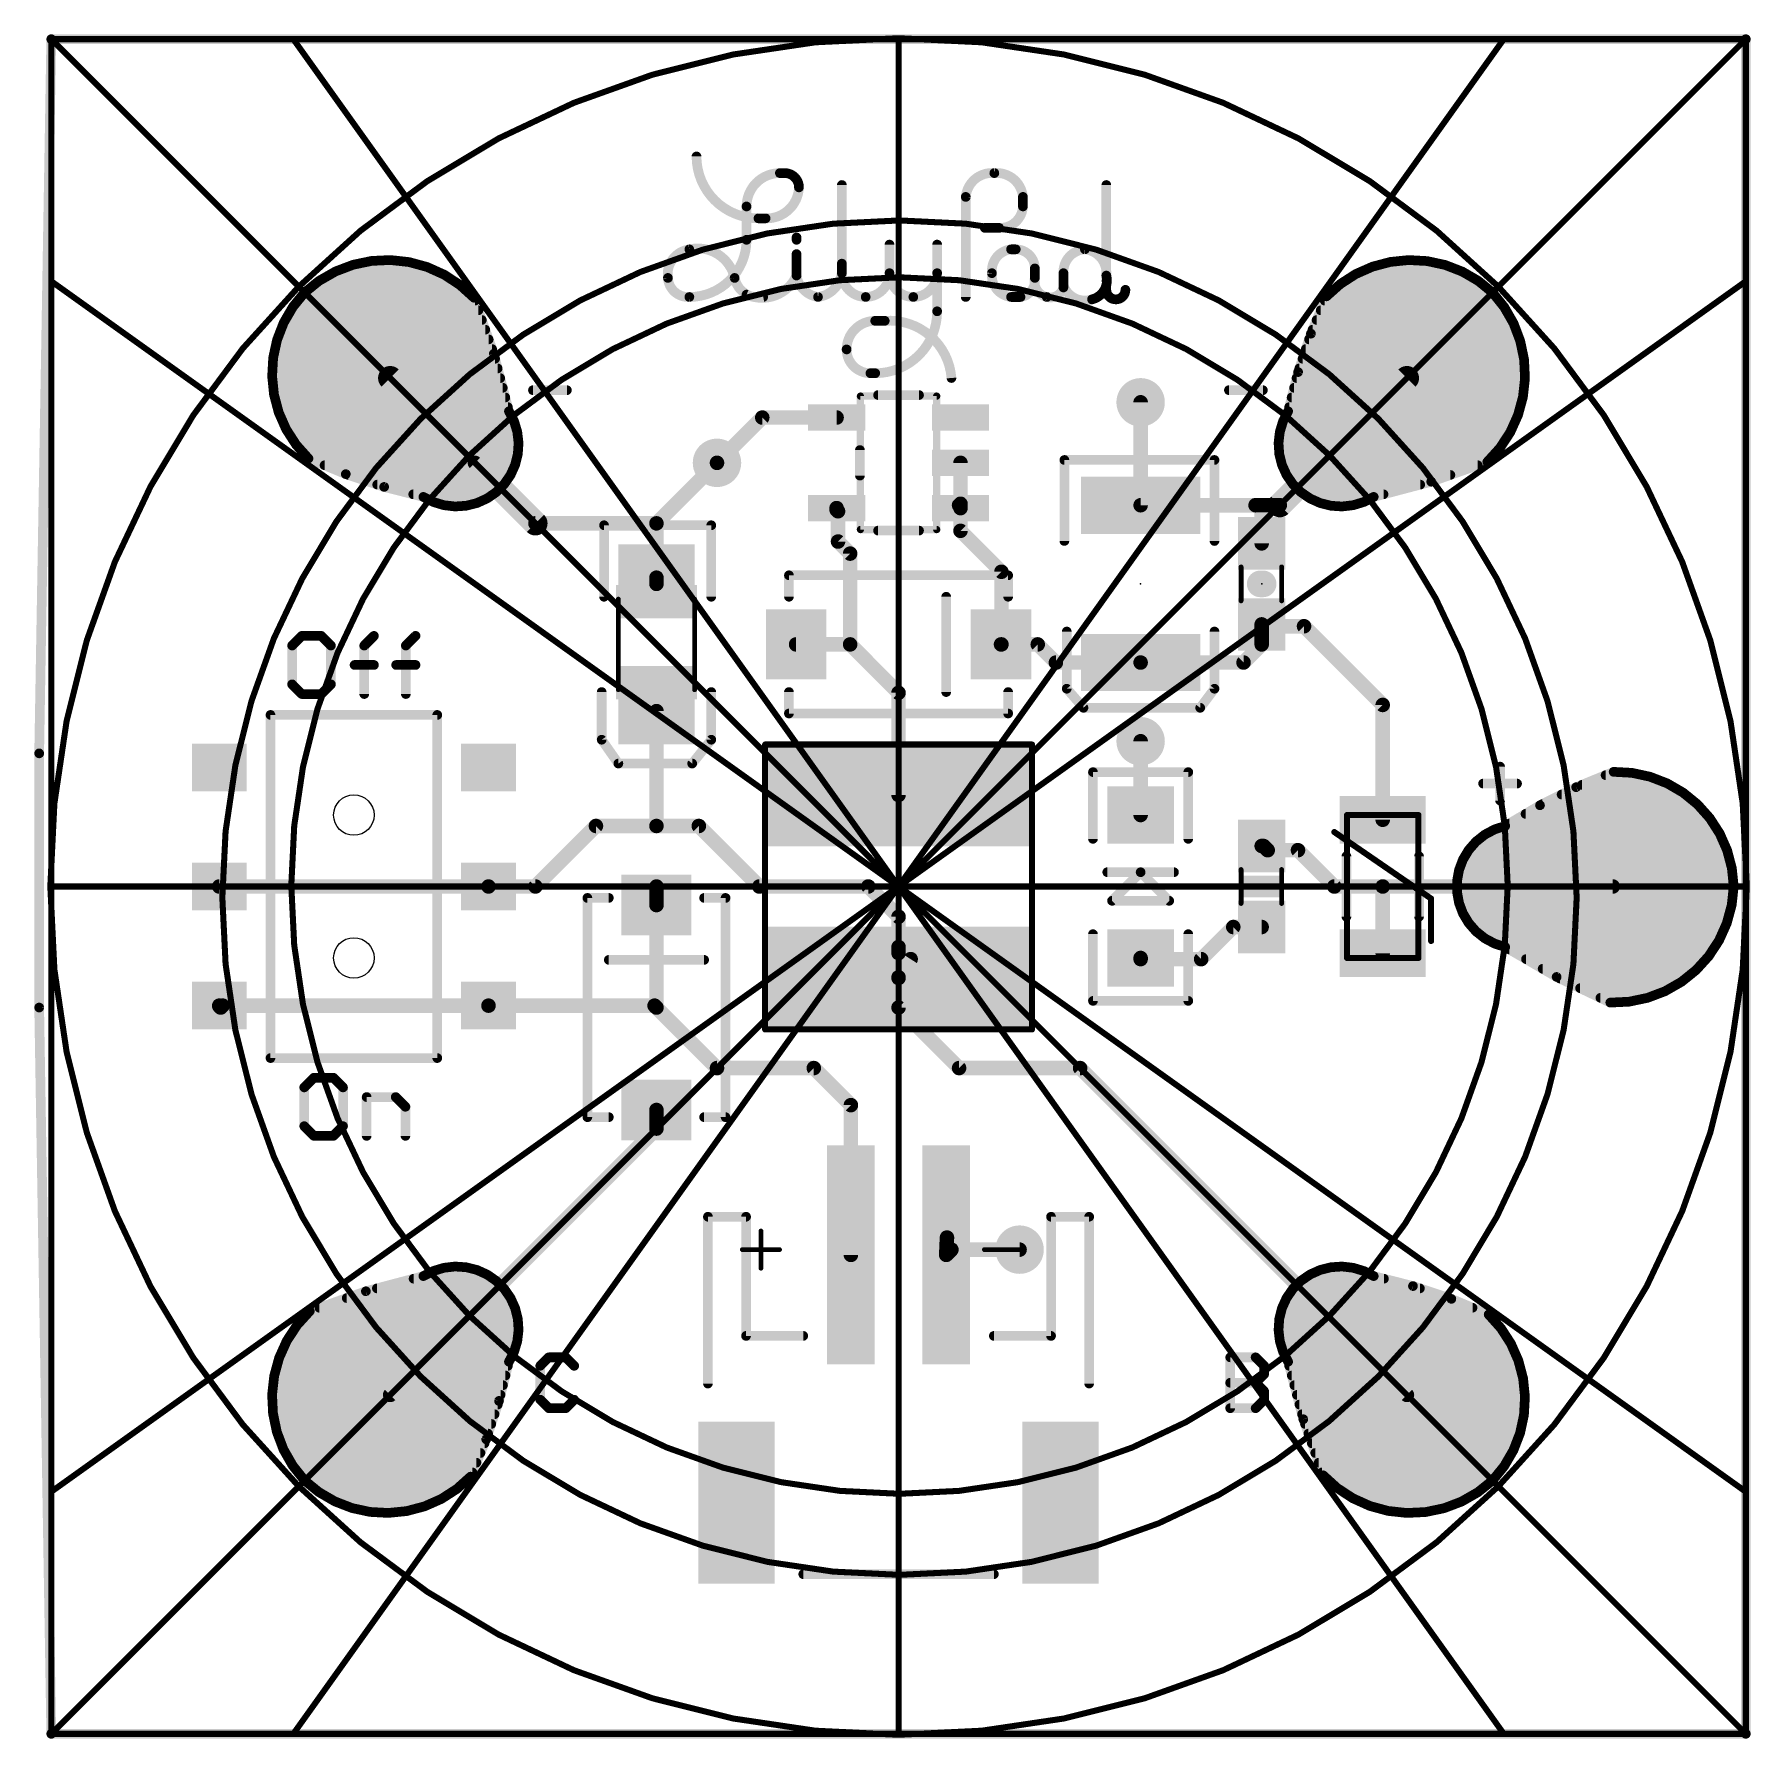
# Model space of a CAD drawing. Extents: x -0.4 to 35.7, y -0.1 to 35.7.
import ezdxf

# ---------------------------------------------------------------- set-up
doc = ezdxf.new("R2010")
doc.units = 0
for name, color, linetype in [('1', 12, 'CONTINUOUS'), ('16', 132, 'CONTINUOUS'), ('17', 110, 'CONTINUOUS'), ('18', 110, 'CONTINUOUS'), ('20', 53, 'CONTINUOUS'), ('21', 41, 'CONTINUOUS'), ('23', 53, 'CONTINUOUS'), ('51', 53, 'CONTINUOUS')]:
    doc.layers.add(name, color=color, linetype=linetype)

# ---------------------------------------------------------------- blocks, each defined once
blk = doc.blocks.new('RECT')
blk.add_solid([(-0.5, -0.5), (0.5, -0.5), (-0.5, 0.5), (0.5, 0.5)])
blk = doc.blocks.new('ROUNDP')
at = {"const_width": 0.5}
blk.add_lwpolyline([(0, -0.25, 1), (0, 0.25, 1), (0, -0.25)], format="xyb", dxfattribs=at)
blk = doc.blocks.new('ROUNDV')
at = {"const_width": 0.5}
blk.add_lwpolyline([(0, -0.25, 1), (0, 0.25, 1), (0, -0.25)], format="xyb", dxfattribs=at)

msp = doc.modelspace()

# ---------------------------------------------------------------- linework, layer by layer
at = {"layer": '1'}
for points, const_width in [([(6.7214, 30.9067), (6.3351, 30.8264)], 0.2032), ([(6.6237, 30.8864), (7.4732, 30.8864)], 0.2032), ([(7.1155, 30.9256), (6.7214, 30.9067)], 0.2032), ([(7.5076, 30.8826), (7.1155, 30.9256)], 0.2032), ([(7.8882, 30.7788), (7.5076, 30.8826)], 0.2032), ([(28.1012, 30.8858), (27.7274, 30.7869)], 0.2032), ([(28.4858, 30.9251), (28.1012, 30.8858)], 0.2032), ([(28.1068, 30.8864), (28.9517, 30.8864)], 0.2032), ([(28.8717, 30.9037), (28.4858, 30.9251)], 0.2032), ([(29.2496, 30.8221), (28.8717, 30.9037)], 0.2032), ([(5.9662, 30.6867), (5.6237, 30.491)], 0.2032), ([(5.9601, 30.6832), (8.1005, 30.6832)], 0.2032), ([(6.3351, 30.8264), (5.9662, 30.6867)], 0.2032), ([(8.2479, 30.6168), (7.8882, 30.7788)], 0.2032), ([(8.5778, 30.4004), (8.2479, 30.6168)], 0.2032), ([(27.3738, 30.6308), (27.0489, 30.4212)], 0.2032), ([(27.7274, 30.7869), (27.3738, 30.6308)], 0.2032), ([(27.4926, 30.6832), (29.6084, 30.6832)], 0.2032), ([(29.6101, 30.6825), (29.2496, 30.8221)], 0.2032), ([(29.9443, 30.4882), (29.6101, 30.6825)], 0.2032), ([(5.3159, 30.2441), (5.0718, 29.9443)], 0.2032), ([(5.6237, 30.491), (5.3159, 30.2441)], 0.2032), ([(5.3568, 30.2768), (8.7139, 30.2768)], 0.2032), ([(5.61, 30.48), (8.4565, 30.48)], 0.2032), ([(8.8699, 30.1352), (8.5778, 30.4004)], 0.2032), ([(26.7608, 30.1634), (26.4333, 29.38)], 0.2032), ([(27.0489, 30.4212), (26.7608, 30.1634)], 0.2032), ([(26.8875, 30.2768), (30.2039, 30.2768)], 0.2032), ([(27.1401, 30.48), (29.9544, 30.48)], 0.2032), ([(30.2441, 30.2441), (29.9443, 30.4882)], 0.2032), ([(30.491, 29.9363), (30.2441, 30.2441)], 0.2032), ([(5.0718, 29.9443), (4.8775, 29.6101)], 0.2032), ([(5.0288, 29.8704), (8.9635, 29.8704)], 0.2032), ([(5.1771, 30.0736), (8.8916, 30.0736)], 0.2032), ([(9.2861, 28.9584), (8.8699, 30.1352)], 0.2032), ([(26.6383, 29.8704), (30.5286, 29.8704)], 0.2032), ([(26.7233, 30.0736), (30.3808, 30.0736)], 0.2032), ([(30.6867, 29.5938), (30.491, 29.9363)], 0.2032), ([(4.8775, 29.6101), (4.7379, 29.2496)], 0.2032), ([(4.8209, 29.464), (9.1073, 29.464)], 0.2032), ([(4.9107, 29.6672), (9.0354, 29.6672)], 0.2032), ([(26.4684, 29.464), (30.7358, 29.464)], 0.2032), ([(26.5533, 29.6672), (30.6447, 29.6672)], 0.2032), ([(30.8264, 29.2249), (30.6867, 29.5938)], 0.2032), ([(4.7379, 29.2496), (4.6563, 28.8717)], 0.2032), ([(4.7422, 29.2608), (9.1791, 29.2608)], 0.2032), ([(26.4333, 29.38), (26.1643, 28.5746)], 0.2032), ([(26.3935, 29.2608), (30.8128, 29.2608)], 0.2032), ([(30.9067, 28.8386), (30.8264, 29.2249)], 0.2032), ([(4.6563, 28.8717), (4.6349, 28.4858)], 0.2032), ([(4.6554, 28.8544), (9.3135, 28.8544)], 0.2032), ([(4.6964, 29.0576), (9.251, 29.0576)], 0.2032), ([(9.6045, 27.7515), (9.2861, 28.9584)], 0.2032), ([(26.2577, 28.8544), (30.9034, 28.8544)], 0.2032), ([(26.3256, 29.0576), (30.8612, 29.0576)], 0.2032), ([(30.9256, 28.4445), (30.9067, 28.8386)], 0.2032), ([(4.6349, 28.4858), (4.6742, 28.1012)], 0.2032), ([(4.6388, 28.448), (9.4208, 28.448)], 0.2032), ([(4.6441, 28.6512), (9.3672, 28.6512)], 0.2032), ([(25.781, 25.781), (28.448, 28.448)], 0.3048), ([(26.1643, 28.5746), (25.9554, 27.7515)], 0.2032), ([(26.1322, 28.448), (30.9254, 28.448)], 0.2032), ([(26.1899, 28.6512), (30.9157, 28.6512)], 0.2032), ([(30.8826, 28.0524), (30.9256, 28.4445)], 0.2032), ([(4.6595, 28.2448), (9.4744, 28.2448)], 0.2032), ([(4.6742, 28.1012), (4.7731, 27.7274)], 0.2032), ([(4.6899, 28.0416), (9.528, 28.0416)], 0.2032), ([(26.0291, 28.0416), (30.8797, 28.0416)], 0.2032), ([(26.0806, 28.2448), (30.9037, 28.2448)], 0.2032), ([(30.7788, 27.6718), (30.8826, 28.0524)], 0.2032), ([(4.7437, 27.8384), (9.5816, 27.8384)], 0.2032), ([(4.7731, 27.7274), (4.9292, 27.3738)], 0.2032), ([(4.8138, 27.6352), (9.6642, 27.6352)], 0.2032), ([(9.7114, 27.5434), (9.6045, 27.7515)], 0.2032), ([(13.97, 26.67), (14.92, 27.62)], 0.3048), ([(14.92, 27.62), (16.4799, 27.62)], 0.3048), ([(22.86, 25.78), (22.86, 27.94)], 0.3048), ([(25.9554, 27.7515), (25.8486, 27.5434)], 0.2032), ([(25.8958, 27.6352), (30.7624, 27.6352)], 0.2032), ([(25.9775, 27.8384), (30.8243, 27.8384)], 0.2032), ([(30.6168, 27.3121), (30.7788, 27.6718)], 0.2032), ([(4.9035, 27.432), (9.7451, 27.432)], 0.2032), ([(4.9292, 27.3738), (5.1388, 27.0489)], 0.2032), ([(9.7792, 27.3195), (9.7114, 27.5434)], 0.2032), ([(9.8059, 27.0871), (9.7792, 27.3195)], 0.2032), ([(25.7808, 27.3195), (25.7541, 27.0871)], 0.2032), ([(25.8486, 27.5434), (25.7808, 27.3195)], 0.2032), ([(25.8149, 27.432), (30.6708, 27.432)], 0.2032), ([(30.4004, 26.9821), (30.6168, 27.3121)], 0.2032), ([(5.0228, 27.2288), (9.7896, 27.2288)], 0.2032), ([(5.1388, 27.0489), (5.3966, 26.7608)], 0.2032), ([(5.1597, 27.0256), (9.8018, 27.0256)], 0.2032), ([(9.7905, 26.8537), (9.8059, 27.0871)], 0.2032), ([(25.7541, 27.0871), (25.7695, 26.8537)], 0.2032), ([(25.7582, 27.0256), (30.4289, 27.0256)], 0.2032), ([(25.7704, 27.2288), (30.5622, 27.2288)], 0.2032), ([(30.1352, 26.6901), (30.4004, 26.9821)], 0.2032), ([(5.3415, 26.8224), (9.7827, 26.8224)], 0.2032), ([(5.3966, 26.7608), (6.18, 26.4333)], 0.2032), ([(5.7353, 26.6192), (9.7302, 26.6192)], 0.2032), ([(8.89, 26.67), (10.16, 25.4)], 0.3048), ([(9.6371, 26.4138), (9.7336, 26.6268)], 0.2032), ([(9.7336, 26.6268), (9.7905, 26.8537)], 0.2032), ([(12.7, 25.4), (13.97, 26.67)], 0.3048), ([(19.0801, 25.8111), (19.0801, 26.67)], 0.3048), ([(25.7695, 26.8537), (25.8264, 26.6268)], 0.2032), ([(25.7773, 26.8224), (30.2553, 26.8224)], 0.2032), ([(25.8264, 26.6268), (25.9229, 26.4138)], 0.2032), ([(25.8298, 26.6192), (29.9346, 26.6192)], 0.2032), ([(28.9584, 26.2739), (30.1352, 26.6901)], 0.2032), ([(6.18, 26.4333), (6.9854, 26.1643)], 0.2032), ([(6.2317, 26.416), (9.6381, 26.416)], 0.2032), ([(6.8402, 26.2128), (9.4953, 26.2128)], 0.2032), ([(9.3385, 26.056), (9.5039, 26.2214)], 0.2032), ([(9.5039, 26.2214), (9.6371, 26.4138)], 0.2032), ([(25.9219, 26.416), (29.3602, 26.416)], 0.2032), ([(25.9229, 26.4138), (26.056, 26.2214)], 0.2032), ([(26.056, 26.2214), (26.2214, 26.056)], 0.2032), ([(26.0647, 26.2128), (28.7269, 26.2128)], 0.2032), ([(27.7515, 25.9554), (28.9584, 26.2739)], 0.2032), ([(6.9854, 26.1643), (7.8085, 25.9554)], 0.2032), ([(7.5951, 26.0096), (9.2714, 26.0096)], 0.2032), ([(7.8085, 25.9554), (8.0166, 25.8486)], 0.2032), ([(8.0166, 25.8486), (8.2405, 25.7808)], 0.2032), ([(8.9332, 25.8264), (9.1462, 25.9229)], 0.2032), ([(9.1462, 25.9229), (9.3385, 26.056)], 0.2032), ([(19.05, 25.781), (19.0801, 25.8111)], 0.3048), ([(19.0801, 25.7509), (19.05, 25.781)], 0.3048), ([(25.272, 25.78), (22.86, 25.78)], 0.3048), ([(25.273, 25.781), (25.272, 25.78)], 0.3048), ([(25.4, 25.781), (25.273, 25.781)], 0.3048), ([(25.4, 24.98), (25.4, 25.781)], 0.3048), ([(25.4, 25.781), (25.781, 25.781)], 0.3048), ([(26.2214, 26.056), (26.4138, 25.9229)], 0.2032), ([(26.2885, 26.0096), (27.9567, 26.0096)], 0.2032), ([(26.4138, 25.9229), (26.6268, 25.8264)], 0.2032), ([(27.3195, 25.7808), (27.5434, 25.8486)], 0.2032), ([(27.5434, 25.8486), (27.7515, 25.9554)], 0.2032), ([(8.156, 25.8064), (8.8535, 25.8064)], 0.2032), ([(8.2405, 25.7808), (8.4729, 25.7541)], 0.2032), ([(8.4729, 25.7541), (8.7063, 25.7695)], 0.2032), ([(8.7063, 25.7695), (8.9332, 25.8264)], 0.2032), ([(16.4799, 25.6841), (16.4799, 25.72)], 0.3048), ([(16.51, 25.654), (16.4799, 25.6841)], 0.3048), ([(16.51, 25.019), (16.51, 25.654)], 0.3048), ([(19.0801, 25.72), (19.0801, 25.7509)], 0.3048), ([(19.0801, 25.2429), (19.0801, 25.72)], 0.3048), ([(26.6268, 25.8264), (26.8537, 25.7695)], 0.2032), ([(26.7065, 25.8064), (27.404, 25.8064)], 0.2032), ([(26.8537, 25.7695), (27.0871, 25.7541)], 0.2032), ([(27.0871, 25.7541), (27.3195, 25.7808)], 0.2032), ([(10.16, 25.4), (12.7, 25.4)], 0.3048), ([(12.7, 25.4), (12.7, 24.26)], 0.3048), ([(19.939, 24.384), (19.0801, 25.2429)], 0.3048), ([(16.764, 24.765), (16.51, 25.019)], 0.3048), ([(16.764, 22.86), (16.764, 24.765)], 0.3048), ([(19.939, 22.86), (19.939, 24.384)], 0.3048), ([(12.7, 24.26), (12.7, 24.13)], 0.3048), ([(25.4, 23.241), (25.4, 23.28)], 0.3048), ([(25.4, 22.86), (25.4, 23.241)], 0.3048), ([(25.4, 23.241), (26.289, 23.241)], 0.3048), ([(26.289, 23.241), (27.94, 21.59)], 0.3048), ([(16.764, 22.86), (15.63, 22.86)], 0.3048), ([(17.78, 21.844), (16.764, 22.86)], 0.3048), ([(19.93, 22.86), (19.939, 22.86)], 0.3048), ([(19.93, 22.86), (20.701, 22.86)], 0.3048), ([(20.701, 22.86), (21.082, 22.479)], 0.3048), ([(25.02, 22.48), (25.4, 22.86)], 0.3048), ([(21.082, 22.479), (22.86, 22.479)], 0.3048), ([(22.86, 22.479), (22.86, 22.48)], 0.3048), ([(22.86, 22.48), (25.02, 22.48)], 0.3048), ([(17.78, 19.7), (17.78, 21.844)], 0.3048), ([(12.7, 19.05), (12.7, 21.46)], 0.3048), ([(27.94, 21.59), (27.94, 19.18)], 0.3048), ([(22.86, 19.28), (22.86, 20.828)], 0.3048), ([(32.786, 20.186), (32.0004, 19.8637)], 0.2032), ([(32.6173, 20.1168), (33.3933, 20.1168)], 0.2032), ([(33.172, 20.1646), (32.786, 20.186)], 0.2032), ([(33.5499, 20.083), (33.172, 20.1646)], 0.2032), ([(33.9104, 19.9434), (33.5499, 20.083)], 0.2032), ([(32.0004, 19.8637), (31.2407, 19.4843)], 0.2032), ([(31.6935, 19.7104), (34.292, 19.7104)], 0.2032), ([(32.1221, 19.9136), (33.9616, 19.9136)], 0.2032), ([(34.2446, 19.7491), (33.9104, 19.9434)], 0.2032), ([(34.5442, 19.5049), (34.2446, 19.7491)], 0.2032), ([(31.2407, 19.4843), (30.511, 19.05)], 0.2032), ([(31.2865, 19.5072), (34.5414, 19.5072)], 0.2032), ([(34.802, 19.2168), (34.5442, 19.5049)], 0.2032), ([(10.16, 17.78), (11.43, 19.05)], 0.3048), ([(11.43, 19.05), (12.7, 19.05)], 0.3048), ([(12.7, 19.05), (13.589, 19.05)], 0.3048), ([(13.589, 19.05), (14.859, 17.78)], 0.3048), ([(30.511, 19.05), (30.2883, 18.9784)], 0.2032), ([(30.5964, 19.1008), (34.8769, 19.1008)], 0.2032), ([(30.9377, 19.304), (34.724, 19.304)], 0.2032), ([(35.0116, 18.8919), (34.802, 19.2168)], 0.2032), ([(25.4, 18.63), (25.439, 18.63)], 0.3048), ([(25.439, 18.63), (25.527, 18.542)], 0.3048), ([(29.8989, 18.7226), (29.7447, 18.5467)], 0.2032), ([(29.8742, 18.6944), (35.0989, 18.6944)], 0.2032), ([(30.0821, 18.868), (29.8989, 18.7226)], 0.2032), ([(30.2883, 18.9784), (30.0821, 18.868)], 0.2032), ([(30.1373, 18.8976), (35.008, 18.8976)], 0.2032), ([(35.1678, 18.5383), (35.0116, 18.8919)], 0.2032), ([(25.527, 18.542), (26.162, 18.542)], 0.3048), ([(26.162, 18.542), (26.924, 17.78)], 0.3048), ([(29.6245, 18.346), (29.5421, 18.1271)], 0.2032), ([(29.6026, 18.288), (35.2341, 18.288)], 0.2032), ([(29.7447, 18.5467), (29.6245, 18.346)], 0.2032), ([(29.7114, 18.4912), (35.1803, 18.4912)], 0.2032), ([(35.2667, 18.1646), (35.1678, 18.5383)], 0.2032), ([(29.5421, 18.1271), (29.5002, 17.897)], 0.2032), ([(29.5344, 18.0848), (35.2749, 18.0848)], 0.2032), ([(35.306, 17.78), (35.2667, 18.1646)], 0.2032), ([(3.525, 17.78), (9.175, 17.78)], 0.3048), ([(9.175, 17.78), (10.16, 17.78)], 0.3048), ([(12.7, 17.39), (12.7, 17.78)], 0.3048), ([(14.859, 17.78), (17.145, 17.78)], 0.3048), ([(17.145, 17.78), (17.78, 17.145)], 0.3048), ([(26.924, 17.78), (27.94, 17.78)], 0.3048), ([(27.94, 17.78), (32.766, 17.78)], 0.3048), ([(27.94, 17.78), (27.94, 16.38)], 0.3048), ([(29.5002, 17.897), (29.5002, 17.663)], 0.2032), ([(29.5002, 17.8816), (35.2956, 17.8816)], 0.2032), ([(29.5002, 17.6784), (35.2949, 17.6784)], 0.2032), ([(29.5002, 17.663), (29.5421, 17.4329)], 0.2032), ([(35.263, 17.3878), (35.306, 17.78)], 0.2032), ([(12.7, 15.24), (12.7, 17.39)], 0.3048), ([(17.78, 17.145), (17.78, 16.383)], 0.3048), ([(29.5344, 17.4752), (35.2726, 17.4752)], 0.2032), ([(29.5421, 17.4329), (29.6245, 17.214)], 0.2032), ([(29.6026, 17.272), (35.2314, 17.272)], 0.2032), ([(29.6245, 17.214), (29.7447, 17.0133)], 0.2032), ([(35.1592, 17.0072), (35.263, 17.3878)], 0.2032), ([(24.13, 16.256), (24.804, 16.93)], 0.3048), ([(24.804, 16.93), (25.4, 16.93)], 0.3048), ([(29.7114, 17.0688), (35.176, 17.0688)], 0.2032), ([(29.7447, 17.0133), (29.8989, 16.8374)], 0.2032), ([(29.8742, 16.8656), (35.0954, 16.8656)], 0.2032), ([(29.8989, 16.8374), (30.0821, 16.692)], 0.2032), ([(34.9971, 16.6475), (35.1592, 17.0072)], 0.2032), ([(17.78, 16.383), (17.78, 16.51)], 0.3048), ([(30.0821, 16.692), (30.2883, 16.5816)], 0.2032), ([(30.1373, 16.6624), (35.0038, 16.6624)], 0.2032), ([(30.2883, 16.5816), (30.511, 16.51)], 0.2032), ([(30.511, 16.51), (31.5896, 15.8818)], 0.2032), ([(34.7808, 16.3176), (34.9971, 16.6475)], 0.2032), ([(17.78, 16.383), (17.78, 15.875)], 0.3048), ([(17.78, 15.86), (18.034, 16.256)], 0.3048), ([(22.86, 16.28), (22.86, 16.256)], 0.3048), ([(22.86, 16.256), (24.13, 16.256)], 0.3048), ([(30.5982, 16.4592), (34.8736, 16.4592)], 0.2032), ([(30.9471, 16.256), (34.7248, 16.256)], 0.2032), ([(34.5155, 16.0256), (34.7808, 16.3176)], 0.2032), ([(17.78, 15.875), (17.78, 15.86)], 0.3048), ([(17.78, 15.875), (17.78, 15.24)], 0.3048), ([(31.2959, 16.0528), (34.5402, 16.0528)], 0.2032), ([(31.5896, 15.8818), (32.716, 15.344)], 0.2032), ([(31.657, 15.8496), (34.2961, 15.8496)], 0.2032), ([(33.8653, 15.583), (34.2078, 15.7787)], 0.2032), ([(34.2078, 15.7787), (34.5155, 16.0256)], 0.2032), ([(32.0826, 15.6464), (33.9762, 15.6464)], 0.2032), ([(32.5082, 15.4432), (33.4962, 15.4432)], 0.2032), ([(33.1101, 15.3629), (33.4963, 15.4432)], 0.2032), ([(33.4963, 15.4432), (33.8653, 15.583)], 0.2032), ([(3.525, 15.28), (3.525, 15.271)], 0.3048), ([(3.525, 15.271), (3.556, 15.24)], 0.3048), ([(3.556, 15.24), (3.596, 15.28)], 0.3048), ([(3.596, 15.28), (9.175, 15.28)], 0.3048), ([(9.175, 15.28), (12.66, 15.28)], 0.3048), ([(12.66, 15.28), (12.7, 15.24)], 0.3048), ([(12.7, 15.24), (13.97, 13.97)], 0.3048), ([(17.78, 15.24), (19.05, 13.97)], 0.3048), ([(32.716, 15.344), (33.1101, 15.3629)], 0.2032), ([(13.97, 13.97), (16.002, 13.97)], 0.3048), ([(16.002, 13.97), (16.78, 13.192)], 0.3048), ([(19.05, 13.97), (21.59, 13.97)], 0.3048), ([(21.59, 13.97), (28.448, 7.112)], 0.3048), ([(16.78, 13.192), (16.78, 10.05)], 0.3048), ([(12.7, 12.7), (12.7, 13.09)], 0.3048), ([(7.112, 7.112), (12.7, 12.7)], 0.3048), ([(18.78, 10.05), (18.796, 10.414)], 0.3048), ([(18.78, 10.05), (18.89, 10.16)], 0.3048), ([(18.89, 10.16), (20.32, 10.16)], 0.3048), ([(8.0166, 9.7114), (7.8085, 9.6045)], 0.2032), ([(8.2405, 9.7792), (8.0166, 9.7114)], 0.2032), ([(8.156, 9.7536), (8.8535, 9.7536)], 0.2032), ([(8.4729, 9.8059), (8.2405, 9.7792)], 0.2032), ([(8.7063, 9.7905), (8.4729, 9.8059)], 0.2032), ([(8.9332, 9.7336), (8.7063, 9.7905)], 0.2032), ([(9.1462, 9.6371), (8.9332, 9.7336)], 0.2032), ([(9.3385, 9.5039), (9.1462, 9.6371)], 0.2032), ([(26.4138, 9.6371), (26.2214, 9.5039)], 0.2032), ([(26.6268, 9.7336), (26.4138, 9.6371)], 0.2032), ([(26.8537, 9.7905), (26.6268, 9.7336)], 0.2032), ([(26.7065, 9.7536), (27.404, 9.7536)], 0.2032), ([(27.0871, 9.8059), (26.8537, 9.7905)], 0.2032), ([(27.3195, 9.7792), (27.0871, 9.8059)], 0.2032), ([(27.5434, 9.7114), (27.3195, 9.7792)], 0.2032), ([(27.7515, 9.6045), (27.5434, 9.7114)], 0.2032), ([(6.6016, 9.2861), (5.4248, 8.8699)], 0.2032), ([(7.8085, 9.6045), (6.6016, 9.2861)], 0.2032), ([(6.8331, 9.3472), (9.4953, 9.3472)], 0.2032), ([(7.6033, 9.5504), (9.2714, 9.5504)], 0.2032), ([(9.5039, 9.3385), (9.3385, 9.5039)], 0.2032), ([(9.6371, 9.1462), (9.5039, 9.3385)], 0.2032), ([(26.056, 9.3385), (25.9229, 9.1462)], 0.2032), ([(26.2214, 9.5039), (26.056, 9.3385)], 0.2032), ([(26.0647, 9.3472), (28.7198, 9.3472)], 0.2032), ([(26.2886, 9.5504), (27.9649, 9.5504)], 0.2032), ([(28.5746, 9.3957), (27.7515, 9.6045)], 0.2032), ([(29.38, 9.1267), (28.5746, 9.3957)], 0.2032), ([(5.6254, 8.9408), (9.7302, 8.9408)], 0.2032), ([(6.1999, 9.144), (9.6381, 9.144)], 0.2032), ([(9.7336, 8.9332), (9.6371, 9.1462)], 0.2032), ([(9.7905, 8.7063), (9.7336, 8.9332)], 0.2032), ([(25.8264, 8.9332), (25.7695, 8.7063)], 0.2032), ([(25.9229, 9.1462), (25.8264, 8.9332)], 0.2032), ([(25.8298, 8.9408), (29.8247, 8.9408)], 0.2032), ([(25.9219, 9.144), (29.3283, 9.144)], 0.2032), ([(30.1634, 8.7992), (29.38, 9.1267)], 0.2032), ([(5.1596, 8.5778), (4.9432, 8.2479)], 0.2032), ([(5.4248, 8.8699), (5.1596, 8.5778)], 0.2032), ([(5.3047, 8.7376), (9.7827, 8.7376)], 0.2032), ([(9.8059, 8.4729), (9.7905, 8.7063)], 0.2032), ([(25.7695, 8.7063), (25.7541, 8.4729)], 0.2032), ([(25.7773, 8.7376), (30.2185, 8.7376)], 0.2032), ([(30.4212, 8.5111), (30.1634, 8.7992)], 0.2032), ([(4.9432, 8.2479), (4.7812, 7.8882)], 0.2032), ([(4.9978, 8.3312), (9.7896, 8.3312)], 0.2032), ([(5.1311, 8.5344), (9.8018, 8.5344)], 0.2032), ([(9.7114, 8.0166), (9.7792, 8.2405)], 0.2032), ([(9.7792, 8.2405), (9.8059, 8.4729)], 0.2032), ([(25.7541, 8.4729), (25.7808, 8.2405)], 0.2032), ([(25.7582, 8.5344), (30.4003, 8.5344)], 0.2032), ([(25.7704, 8.3312), (30.5372, 8.3312)], 0.2032), ([(25.7808, 8.2405), (25.8486, 8.0166)], 0.2032), ([(30.6308, 8.1862), (30.4212, 8.5111)], 0.2032), ([(30.7869, 7.8326), (30.6308, 8.1862)], 0.2032), ([(4.7812, 7.8882), (4.6774, 7.5076)], 0.2032), ([(4.7976, 7.9248), (9.6642, 7.9248)], 0.2032), ([(4.8892, 8.128), (9.7451, 8.128)], 0.2032), ([(9.6045, 7.8085), (9.7114, 8.0166)], 0.2032), ([(25.8149, 8.128), (30.6565, 8.128)], 0.2032), ([(25.8486, 8.0166), (25.9554, 7.8085)], 0.2032), ([(25.8958, 7.9248), (30.7462, 7.9248)], 0.2032), ([(30.8858, 7.4588), (30.7869, 7.8326)], 0.2032), ([(4.6774, 7.5076), (4.6344, 7.1155)], 0.2032), ([(4.6803, 7.5184), (9.5309, 7.5184)], 0.2032), ([(4.7357, 7.7216), (9.5825, 7.7216)], 0.2032), ([(9.3957, 6.9854), (9.6045, 7.8085)], 0.2032), ([(25.9554, 7.8085), (26.2739, 6.6016)], 0.2032), ([(25.9784, 7.7216), (30.8163, 7.7216)], 0.2032), ([(26.032, 7.5184), (30.8701, 7.5184)], 0.2032), ([(4.6344, 7.1155), (4.6533, 6.7214)], 0.2032), ([(4.6346, 7.112), (9.4278, 7.112)], 0.2032), ([(4.6563, 7.3152), (9.4794, 7.3152)], 0.2032), ([(26.0856, 7.3152), (30.9005, 7.3152)], 0.2032), ([(26.1392, 7.112), (30.9212, 7.112)], 0.2032), ([(30.9251, 7.0742), (30.8858, 7.4588)], 0.2032), ([(4.6443, 6.9088), (9.3701, 6.9088)], 0.2032), ([(9.1267, 6.18), (9.3957, 6.9854)], 0.2032), ([(26.1928, 6.9088), (30.9159, 6.9088)], 0.2032), ([(30.9037, 6.6883), (30.9251, 7.0742)], 0.2032), ([(4.6533, 6.7214), (4.7336, 6.3351)], 0.2032), ([(4.6566, 6.7056), (9.3023, 6.7056)], 0.2032), ([(4.6988, 6.5024), (9.2344, 6.5024)], 0.2032), ([(26.2464, 6.7056), (30.9046, 6.7056)], 0.2032), ([(26.2739, 6.6016), (26.6901, 5.4248)], 0.2032), ([(26.309, 6.5024), (30.8636, 6.5024)], 0.2032), ([(30.8221, 6.3104), (30.9037, 6.6883)], 0.2032), ([(4.7336, 6.3351), (4.8733, 5.9662)], 0.2032), ([(4.7472, 6.2992), (9.1665, 6.2992)], 0.2032), ([(4.8242, 6.096), (9.0916, 6.096)], 0.2032), ([(8.7992, 5.3966), (9.1267, 6.18)], 0.2032), ([(26.3809, 6.2992), (30.8178, 6.2992)], 0.2032), ([(26.4527, 6.096), (30.7391, 6.096)], 0.2032), ([(30.6825, 5.9499), (30.8221, 6.3104)], 0.2032), ([(4.8733, 5.9662), (5.069, 5.6237)], 0.2032), ([(4.9153, 5.8928), (9.0067, 5.8928)], 0.2032), ([(5.0314, 5.6896), (8.9217, 5.6896)], 0.2032), ([(26.5246, 5.8928), (30.6493, 5.8928)], 0.2032), ([(26.5965, 5.6896), (30.5312, 5.6896)], 0.2032), ([(30.4882, 5.6157), (30.6825, 5.9499)], 0.2032), ([(5.069, 5.6237), (5.3159, 5.3159)], 0.2032), ([(5.1792, 5.4864), (8.8367, 5.4864)], 0.2032), ([(5.3159, 5.3159), (5.6157, 5.0718)], 0.2032), ([(8.5111, 5.1388), (8.7992, 5.3966)], 0.2032), ([(26.6684, 5.4864), (30.3829, 5.4864)], 0.2032), ([(26.6901, 5.4248), (26.9821, 5.1596)], 0.2032), ([(29.9363, 5.069), (30.2441, 5.3159)], 0.2032), ([(30.2441, 5.3159), (30.4882, 5.6157)], 0.2032), ([(5.3561, 5.2832), (8.6725, 5.2832)], 0.2032), ([(5.6056, 5.08), (8.4199, 5.08)], 0.2032), ([(5.6157, 5.0718), (5.9499, 4.8775)], 0.2032), ([(8.1862, 4.9292), (8.5111, 5.1388)], 0.2032), ([(26.846, 5.2832), (30.2032, 5.2832)], 0.2032), ([(26.9821, 5.1596), (27.3121, 4.9432)], 0.2032), ([(27.1035, 5.08), (29.95, 5.08)], 0.2032), ([(27.3121, 4.9432), (27.6718, 4.7812)], 0.2032), ([(29.5938, 4.8733), (29.9363, 5.069)], 0.2032), ([(5.9499, 4.8775), (6.3104, 4.7379)], 0.2032), ([(5.9516, 4.8768), (8.0674, 4.8768)], 0.2032), ([(6.3104, 4.7379), (6.6883, 4.6563)], 0.2032), ([(6.6082, 4.6736), (7.4532, 4.6736)], 0.2032), ([(6.6883, 4.6563), (7.0742, 4.6349)], 0.2032), ([(7.0742, 4.6349), (7.4588, 4.6742)], 0.2032), ([(7.4588, 4.6742), (7.8326, 4.7731)], 0.2032), ([(7.8326, 4.7731), (8.1862, 4.9292)], 0.2032), ([(27.4595, 4.8768), (29.5999, 4.8768)], 0.2032), ([(27.6718, 4.7812), (28.0524, 4.6774)], 0.2032), ([(28.0524, 4.6774), (28.4445, 4.6344)], 0.2032), ([(28.0868, 4.6736), (28.9363, 4.6736)], 0.2032), ([(28.4445, 4.6344), (28.8386, 4.6533)], 0.2032), ([(28.8386, 4.6533), (29.2249, 4.7336)], 0.2032), ([(29.2249, 4.7336), (29.5938, 4.8733)], 0.2032)]:
    msp.add_lwpolyline(points, dxfattribs=dict(at, const_width=const_width))
for points, const_width in [([(6.6237, 30.9372, 1), (6.6237, 30.8356)], 0.1016), ([(6.719, 30.9575, 1), (6.7238, 30.856)], 0.1016), ([(6.7317, 30.857, 1), (6.7111, 30.9564)], 0.1016), ([(7.121, 30.9761, 1), (7.1099, 30.8751)], 0.1016), ([(7.1179, 30.8749, 1), (7.113, 30.9763)], 0.1016), ([(7.521, 30.9316, 1), (7.4943, 30.8336)], 0.1016), ([(7.4732, 30.8356, 1), (7.4732, 30.9372)], 0.1016), ([(7.5021, 30.8321, 1), (7.5132, 30.9331)], 0.1016), ([(28.096, 30.9364, 1), (28.1063, 30.8353)], 0.1016), ([(28.1068, 30.9372, 1), (28.1068, 30.8356)], 0.1016), ([(28.1142, 30.8367, 1), (28.0882, 30.9349)], 0.1016), ([(28.4886, 30.9758, 1), (28.4829, 30.8743)], 0.1016), ([(28.4909, 30.8745, 1), (28.4806, 30.9756)], 0.1016), ([(28.8825, 30.9533, 1), (28.861, 30.854)], 0.1016), ([(28.8689, 30.8529, 1), (28.8746, 30.9544)], 0.1016), ([(28.9517, 30.8356, 1), (28.9517, 30.9372)], 0.1016), ([(5.9601, 30.734, 1), (5.9601, 30.6324)], 0.1016), ([(5.9482, 30.7342, 1), (5.9842, 30.6392)], 0.1016), ([(5.9914, 30.6426, 1), (5.941, 30.7308)], 0.1016), ([(6.3248, 30.8761, 1), (6.3455, 30.7767)], 0.1016), ([(6.3531, 30.7789, 1), (6.3171, 30.8739)], 0.1016), ([(7.9091, 30.8251, 1), (7.8674, 30.7325)], 0.1016), ([(7.8749, 30.7298, 1), (7.9016, 30.8278)], 0.1016), ([(8.1005, 30.6324, 1), (8.1005, 30.734)], 0.1016), ([(8.2758, 30.6592, 1), (8.2201, 30.5743)], 0.1016), ([(8.2271, 30.5704, 1), (8.2688, 30.6631)], 0.1016), ([(27.3533, 30.6772, 1), (27.3943, 30.5843)], 0.1016), ([(27.4013, 30.5881, 1), (27.3463, 30.6735)], 0.1016), ([(27.4926, 30.734, 1), (27.4926, 30.6324)], 0.1016), ([(27.7144, 30.836, 1), (27.7404, 30.7378)], 0.1016), ([(27.748, 30.7404, 1), (27.7069, 30.8334)], 0.1016), ([(29.268, 30.8695, 1), (29.2313, 30.7748)], 0.1016), ([(29.2389, 30.7725, 1), (29.2603, 30.8718)], 0.1016), ([(29.6357, 30.7264, 1), (29.5846, 30.6386)], 0.1016), ([(29.5918, 30.6351, 1), (29.6285, 30.7299)], 0.1016), ([(29.6084, 30.6324, 1), (29.6084, 30.734)], 0.1016), ([(5.2842, 30.2837, 1), (5.3477, 30.2044)], 0.1016), ([(5.3553, 30.212, 1), (5.2766, 30.2761)], 0.1016), ([(5.3568, 30.3276, 1), (5.3568, 30.226)], 0.1016), ([(5.61, 30.5308, 1), (5.61, 30.4292)], 0.1016), ([(5.5985, 30.5351, 1), (5.6489, 30.4468)], 0.1016), ([(5.6554, 30.4513, 1), (5.5919, 30.5306)], 0.1016), ([(8.4565, 30.4292, 1), (8.4565, 30.5308)], 0.1016), ([(8.612, 30.438, 1), (8.5437, 30.3628)], 0.1016), ([(8.55, 30.3579, 1), (8.6057, 30.4429)], 0.1016), ([(8.7139, 30.226, 1), (8.7139, 30.3276)], 0.1016), ([(26.8077, 30.1438, 1), (26.714, 30.183)], 0.1016), ([(26.8875, 30.3276, 1), (26.8875, 30.226)], 0.1016), ([(27.0214, 30.4639, 1), (27.0765, 30.3785)], 0.1016), ([(27.0828, 30.3834, 1), (27.0151, 30.4591)], 0.1016), ([(27.1401, 30.5308, 1), (27.1401, 30.4292)], 0.1016), ([(29.9764, 30.5276, 1), (29.9123, 30.4488)], 0.1016), ([(29.9188, 30.4443, 1), (29.9699, 30.5321)], 0.1016), ([(29.9544, 30.4292, 1), (29.9544, 30.5308)], 0.1016), ([(30.2837, 30.2758, 1), (30.2044, 30.2123)], 0.1016), ([(30.2039, 30.226, 1), (30.2039, 30.3276)], 0.1016), ([(30.212, 30.2047, 1), (30.2761, 30.2834)], 0.1016), ([(5.0288, 29.9212, 1), (5.0288, 29.8196)], 0.1016), ([(5.0324, 29.9764, 1), (5.1112, 29.9123)], 0.1016), ([(5.1157, 29.9188, 1), (5.0279, 29.9699)], 0.1016), ([(5.1771, 30.1244, 1), (5.1771, 30.0228)], 0.1016), ([(8.9178, 30.1521, 1), (8.822, 30.1182)], 0.1016), ([(8.8357, 30.0976, 1), (8.904, 30.1728)], 0.1016), ([(8.8916, 30.0228, 1), (8.8916, 30.1244)], 0.1016), ([(8.9635, 29.8196, 1), (8.9635, 29.9212)], 0.1016), ([(26.6383, 29.9212, 1), (26.6383, 29.8196)], 0.1016), ([(26.7233, 30.1244, 1), (26.7233, 30.0228)], 0.1016), ([(26.727, 30.2013, 1), (26.7947, 30.1256)], 0.1016), ([(30.3808, 30.0228, 1), (30.3808, 30.1244)], 0.1016), ([(30.5351, 29.9615, 1), (30.4468, 29.9111)], 0.1016), ([(30.4513, 29.9046, 1), (30.5306, 29.9681)], 0.1016), ([(30.5286, 29.8196, 1), (30.5286, 29.9212)], 0.1016), ([(4.8209, 29.5148, 1), (4.8209, 29.4132)], 0.1016), ([(4.8336, 29.6357, 1), (4.9214, 29.5846)], 0.1016), ([(4.9248, 29.5918, 1), (4.8301, 29.6285)], 0.1016), ([(4.9107, 29.718, 1), (4.9107, 29.6164)], 0.1016), ([(9.0354, 29.6164, 1), (9.0354, 29.718)], 0.1016), ([(9.1073, 29.4132, 1), (9.1073, 29.5148)], 0.1016), ([(26.4684, 29.5148, 1), (26.4684, 29.4132)], 0.1016), ([(26.5533, 29.718, 1), (26.5533, 29.6164)], 0.1016), ([(30.7342, 29.6118, 1), (30.6392, 29.5758)], 0.1016), ([(30.6426, 29.5686, 1), (30.7308, 29.619)], 0.1016), ([(30.6447, 29.6164, 1), (30.6447, 29.718)], 0.1016), ([(30.7358, 29.4132, 1), (30.7358, 29.5148)], 0.1016), ([(4.6905, 29.268, 1), (4.7852, 29.2313)], 0.1016), ([(4.7875, 29.2389, 1), (4.6882, 29.2603)], 0.1016), ([(4.7422, 29.3116, 1), (4.7422, 29.21)], 0.1016), ([(9.1791, 29.21, 1), (9.1791, 29.3116)], 0.1016), ([(26.3935, 29.3116, 1), (26.3935, 29.21)], 0.1016), ([(26.3864, 29.3996, 1), (26.4801, 29.3604)], 0.1016), ([(26.4814, 29.3639, 1), (26.3851, 29.3961)], 0.1016), ([(30.8761, 29.2352, 1), (30.7767, 29.2145)], 0.1016), ([(30.7789, 29.2069, 1), (30.8739, 29.2429)], 0.1016), ([(30.8128, 29.21, 1), (30.8128, 29.3116)], 0.1016), ([(4.6554, 28.9052, 1), (4.6554, 28.8036)], 0.1016), ([(4.6067, 28.8825, 1), (4.706, 28.861)], 0.1016), ([(4.7071, 28.8689, 1), (4.6056, 28.8746)], 0.1016), ([(4.6964, 29.1084, 1), (4.6964, 29.0068)], 0.1016), ([(9.3352, 28.9714, 1), (9.237, 28.9454)], 0.1016), ([(9.2382, 28.9415, 1), (9.334, 28.9753)], 0.1016), ([(9.251, 29.0068, 1), (9.251, 29.1084)], 0.1016), ([(9.3135, 28.8036, 1), (9.3135, 28.9052)], 0.1016), ([(26.2577, 28.9052, 1), (26.2577, 28.8036)], 0.1016), ([(26.3256, 29.1084, 1), (26.3256, 29.0068)], 0.1016), ([(30.9575, 28.841, 1), (30.856, 28.8362)], 0.1016), ([(30.857, 28.8283, 1), (30.9564, 28.8489)], 0.1016), ([(30.8612, 29.0068, 1), (30.8612, 29.1084)], 0.1016), ([(30.9034, 28.8036, 1), (30.9034, 28.9052)], 0.1016), ([(4.6855, 28.4909, 1), (4.5844, 28.4806)], 0.1016), ([(4.5842, 28.4886, 1), (4.6857, 28.4829)], 0.1016), ([(4.6388, 28.4988, 1), (4.6388, 28.3972)], 0.1016), ([(4.6441, 28.702, 1), (4.6441, 28.6004)], 0.1016), ([(9.3672, 28.6004, 1), (9.3672, 28.702)], 0.1016), ([(9.4208, 28.3972, 1), (9.4208, 28.4988)], 0.1016), ([(26.1322, 28.4988, 1), (26.1322, 28.3972)], 0.1016), ([(26.1161, 28.5907, 1), (26.2125, 28.5585)], 0.1016), ([(26.2135, 28.5621, 1), (26.1151, 28.5871)], 0.1016), ([(26.1899, 28.702, 1), (26.1899, 28.6004)], 0.1016), ([(28.5019, 28.3941, 1), (28.3941, 28.5019)], 0.1524), ([(30.8749, 28.4421, 1), (30.9763, 28.447)], 0.1016), ([(30.9761, 28.439, 1), (30.8751, 28.4501)], 0.1016), ([(30.9157, 28.6004, 1), (30.9157, 28.702)], 0.1016), ([(30.9254, 28.3972, 1), (30.9254, 28.4988)], 0.1016), ([(4.6595, 28.2956, 1), (4.6595, 28.194)], 0.1016), ([(4.7233, 28.1142, 1), (4.6251, 28.0882)], 0.1016), ([(4.6236, 28.096, 1), (4.7247, 28.1063)], 0.1016), ([(4.6899, 28.0924, 1), (4.6899, 27.9908)], 0.1016), ([(9.4744, 28.194, 1), (9.4744, 28.2956)], 0.1016), ([(9.528, 27.9908, 1), (9.528, 28.0924)], 0.1016), ([(26.0291, 28.0924, 1), (26.0291, 27.9908)], 0.1016), ([(26.0806, 28.2956, 1), (26.0806, 28.194)], 0.1016), ([(30.8321, 28.0579, 1), (30.9331, 28.0468)], 0.1016), ([(30.9316, 28.039, 1), (30.8336, 28.0657)], 0.1016), ([(30.8797, 27.9908, 1), (30.8797, 28.0924)], 0.1016), ([(30.9037, 28.194, 1), (30.9037, 28.2956)], 0.1016), ([(4.7437, 27.8892, 1), (4.7437, 27.7876)], 0.1016), ([(4.8196, 27.748, 1), (4.7266, 27.7069)], 0.1016), ([(4.724, 27.7144, 1), (4.8222, 27.7404)], 0.1016), ([(4.8138, 27.686, 1), (4.8138, 27.5844)], 0.1016), ([(9.6497, 27.7747, 1), (9.5594, 27.7283)], 0.1016), ([(9.5554, 27.7385, 1), (9.6537, 27.7645)], 0.1016), ([(9.5816, 27.7876, 1), (9.5816, 27.8892)], 0.1016), ([(9.6642, 27.5844, 1), (9.6642, 27.686)], 0.1016), ([(14.92, 27.6962, 1), (14.92, 27.5438)], 0.1524), ([(14.9739, 27.5661, 1), (14.8661, 27.6739)], 0.1524), ([(16.4799, 27.5438, 1), (16.4799, 27.6962)], 0.1524), ([(22.9362, 27.94, 1), (22.7838, 27.94)], 0.1524), ([(25.8958, 27.686, 1), (25.8958, 27.5844)], 0.1016), ([(25.9062, 27.764, 1), (26.0047, 27.739)], 0.1016), ([(26.0006, 27.7283, 1), (25.9103, 27.7747)], 0.1016), ([(25.9775, 27.8892, 1), (25.9775, 27.7876)], 0.1016), ([(30.7298, 27.6851, 1), (30.8278, 27.6584)], 0.1016), ([(30.8251, 27.6509, 1), (30.7325, 27.6926)], 0.1016), ([(30.7624, 27.5844, 1), (30.7624, 27.686)], 0.1016), ([(30.8243, 27.7876, 1), (30.8243, 27.8892)], 0.1016), ([(4.9035, 27.4828, 1), (4.9035, 27.3812)], 0.1016), ([(4.9719, 27.4013, 1), (4.8865, 27.3463)], 0.1016), ([(4.8828, 27.3533, 1), (4.9757, 27.3943)], 0.1016), ([(9.76, 27.5581, 1), (9.6627, 27.5287)], 0.1016), ([(9.6662, 27.5202, 1), (9.7565, 27.5666)], 0.1016), ([(9.8297, 27.3253, 1), (9.7287, 27.3137)], 0.1016), ([(9.7306, 27.3048, 1), (9.8278, 27.3343)], 0.1016), ([(9.7451, 27.3812, 1), (9.7451, 27.4828)], 0.1016), ([(25.7322, 27.3343, 1), (25.8294, 27.3048)], 0.1016), ([(25.8313, 27.3137, 1), (25.7303, 27.3253)], 0.1016), ([(25.8149, 27.4828, 1), (25.8149, 27.3812)], 0.1016), ([(25.8035, 27.5666, 1), (25.8938, 27.5202)], 0.1016), ([(25.8973, 27.5287, 1), (25.8, 27.5581)], 0.1016), ([(30.5704, 27.3329, 1), (30.6631, 27.2912)], 0.1016), ([(30.6592, 27.2842, 1), (30.5743, 27.3399)], 0.1016), ([(30.6708, 27.3812, 1), (30.6708, 27.4828)], 0.1016), ([(5.0228, 27.2796, 1), (5.0228, 27.178)], 0.1016), ([(5.1766, 27.0828, 1), (5.1009, 27.0151)], 0.1016), ([(5.0961, 27.0214, 1), (5.1815, 27.0765)], 0.1016), ([(5.1597, 27.0764, 1), (5.1597, 26.9748)], 0.1016), ([(9.8565, 27.0838, 1), (9.7552, 27.0905)], 0.1016), ([(9.7554, 27.0813, 1), (9.8563, 27.0929)], 0.1016), ([(9.7896, 27.178, 1), (9.7896, 27.2796)], 0.1016), ([(9.8018, 26.9748, 1), (9.8018, 27.0764)], 0.1016), ([(25.8048, 27.0905, 1), (25.7034, 27.0838)], 0.1016), ([(25.7037, 27.0929, 1), (25.8046, 27.0813)], 0.1016), ([(25.7582, 27.0764, 1), (25.7582, 26.9748)], 0.1016), ([(25.7704, 27.2796, 1), (25.7704, 27.178)], 0.1016), ([(30.3579, 27.01, 1), (30.4429, 26.9543)], 0.1016), ([(30.438, 26.948, 1), (30.3628, 27.0163)], 0.1016), ([(30.4289, 26.9748, 1), (30.4289, 27.0764)], 0.1016), ([(30.5622, 27.178, 1), (30.5622, 27.2796)], 0.1016), ([(5.3415, 26.8732, 1), (5.3415, 26.7716)], 0.1016), ([(5.4162, 26.8077, 1), (5.377, 26.714)], 0.1016), ([(5.3587, 26.727, 1), (5.4344, 26.7947)], 0.1016), ([(5.7353, 26.67, 1), (5.7353, 26.5684)], 0.1016), ([(8.9439, 26.7239, 1), (8.8361, 26.6161)], 0.1524), ([(9.6844, 26.6392, 1), (9.7829, 26.6145)], 0.1016), ([(9.7799, 26.6059, 1), (9.6874, 26.6478)], 0.1016), ([(9.7302, 26.5684, 1), (9.7302, 26.67)], 0.1016), ([(9.7398, 26.8571, 1), (9.8412, 26.8504)], 0.1016), ([(9.8398, 26.8414, 1), (9.7412, 26.8661)], 0.1016), ([(9.7827, 26.7716, 1), (9.7827, 26.8732)], 0.1016), ([(13.9161, 26.7239, 1), (14.0239, 26.6161)], 0.1524), ([(14.0239, 26.6161, 1), (13.9161, 26.7239)], 0.1524), ([(19.1563, 26.67, 1), (19.0039, 26.67)], 0.1524), ([(25.8188, 26.8661, 1), (25.7202, 26.8414)], 0.1016), ([(25.7188, 26.8504, 1), (25.8202, 26.8571)], 0.1016), ([(25.7773, 26.8732, 1), (25.7773, 26.7716)], 0.1016), ([(25.8726, 26.6478, 1), (25.7801, 26.6059)], 0.1016), ([(25.7771, 26.6145, 1), (25.8756, 26.6392)], 0.1016), ([(25.8298, 26.67, 1), (25.8298, 26.5684)], 0.1016), ([(29.9346, 26.5684, 1), (29.9346, 26.67)], 0.1016), ([(30.0976, 26.7243, 1), (30.1728, 26.656)], 0.1016), ([(30.1521, 26.6422, 1), (30.1182, 26.738)], 0.1016), ([(30.2553, 26.7716, 1), (30.2553, 26.8732)], 0.1016), ([(6.1961, 26.4814, 1), (6.1639, 26.3851)], 0.1016), ([(6.1604, 26.3864, 1), (6.1996, 26.4801)], 0.1016), ([(6.2317, 26.4668, 1), (6.2317, 26.3652)], 0.1016), ([(6.8402, 26.2636, 1), (6.8402, 26.162)], 0.1016), ([(9.4622, 26.2504, 1), (9.5457, 26.1925)], 0.1016), ([(9.5399, 26.1855, 1), (9.468, 26.2574)], 0.1016), ([(9.4953, 26.162, 1), (9.4953, 26.2636)], 0.1016), ([(9.5908, 26.4348, 1), (9.6834, 26.3928)], 0.1016), ([(9.6789, 26.3849, 1), (9.5953, 26.4427)], 0.1016), ([(9.6381, 26.3652, 1), (9.6381, 26.4668)], 0.1016), ([(25.9219, 26.4668, 1), (25.9219, 26.3652)], 0.1016), ([(25.9647, 26.4427, 1), (25.8811, 26.3849)], 0.1016), ([(25.8766, 26.3928, 1), (25.9692, 26.4348)], 0.1016), ([(26.092, 26.2574, 1), (26.0201, 26.1855)], 0.1016), ([(26.0647, 26.2636, 1), (26.0647, 26.162)], 0.1016), ([(26.0143, 26.1925, 1), (26.0978, 26.2504)], 0.1016), ([(28.7269, 26.162, 1), (28.7269, 26.2636)], 0.1016), ([(28.9415, 26.3218, 1), (28.9753, 26.226)], 0.1016), ([(28.9714, 26.2248, 1), (28.9454, 26.323)], 0.1016), ([(29.3602, 26.3652, 1), (29.3602, 26.4668)], 0.1016), ([(6.9979, 26.2135, 1), (6.9729, 26.1151)], 0.1016), ([(6.9693, 26.1161, 1), (7.0015, 26.2125)], 0.1016), ([(7.5951, 26.0604, 1), (7.5951, 25.9588)], 0.1016), ([(7.8317, 26.0006, 1), (7.7853, 25.9103)], 0.1016), ([(7.796, 25.9062, 1), (7.821, 26.0047)], 0.1016), ([(8.0313, 25.8973, 1), (8.0019, 25.8)], 0.1016), ([(7.9934, 25.8035, 1), (8.0398, 25.8938)], 0.1016), ([(9.1173, 25.9647, 1), (9.1751, 25.8811)], 0.1016), ([(9.1672, 25.8766, 1), (9.1252, 25.9692)], 0.1016), ([(9.2714, 25.9588, 1), (9.2714, 26.0604)], 0.1016), ([(9.3026, 26.092, 1), (9.3745, 26.0201)], 0.1016), ([(9.3675, 26.0143, 1), (9.3096, 26.0978)], 0.1016), ([(19.1039, 25.8349, 1), (18.9961, 25.7271)], 0.1524), ([(19.134, 25.7572, 1), (19.0262, 25.865)], 0.1524), ([(22.86, 25.8562, 1), (22.86, 25.7038)], 0.1524), ([(25.273, 25.8572, 1), (25.273, 25.7048)], 0.1524), ([(25.3269, 25.7271, 1), (25.2191, 25.8349)], 0.1524), ([(25.272, 25.7038, 1), (25.272, 25.8562)], 0.1524), ([(25.4762, 25.781, 1), (25.3238, 25.781)], 0.1524), ([(25.4, 25.8572, 1), (25.4, 25.7048)], 0.1524), ([(25.4, 25.7048, 1), (25.4, 25.8572)], 0.1524), ([(25.781, 25.7048, 1), (25.781, 25.8572)], 0.1524), ([(26.2504, 26.0978, 1), (26.1925, 26.0143)], 0.1016), ([(26.1855, 26.0201, 1), (26.2574, 26.092)], 0.1016), ([(26.2885, 26.0604, 1), (26.2885, 25.9588)], 0.1016), ([(26.4348, 25.9692, 1), (26.3928, 25.8766)], 0.1016), ([(26.3849, 25.8811, 1), (26.4427, 25.9647)], 0.1016), ([(27.5202, 25.8938, 1), (27.5666, 25.8035)], 0.1016), ([(27.5581, 25.8, 1), (27.5287, 25.8973)], 0.1016), ([(27.7385, 26.0046, 1), (27.7645, 25.9063)], 0.1016), ([(27.7747, 25.9103, 1), (27.7283, 26.0006)], 0.1016), ([(27.9567, 25.9588, 1), (27.9567, 26.0604)], 0.1016), ([(8.156, 25.8572, 1), (8.156, 25.7556)], 0.1016), ([(8.2463, 25.8313, 1), (8.2347, 25.7303)], 0.1016), ([(8.2257, 25.7322, 1), (8.2552, 25.8294)], 0.1016), ([(8.4695, 25.8048, 1), (8.4762, 25.7034)], 0.1016), ([(8.4671, 25.7037, 1), (8.4787, 25.8046)], 0.1016), ([(8.6939, 25.8188, 1), (8.7186, 25.7202)], 0.1016), ([(8.7096, 25.7188, 1), (8.7029, 25.8202)], 0.1016), ([(8.8535, 25.7556, 1), (8.8535, 25.8572)], 0.1016), ([(8.9122, 25.8726, 1), (8.9541, 25.7801)], 0.1016), ([(8.9455, 25.7771, 1), (8.9208, 25.8756)], 0.1016), ([(16.5561, 25.72, 1), (16.4037, 25.72)], 0.1524), ([(16.5338, 25.738, 1), (16.426, 25.6302)], 0.1524), ([(16.4037, 25.6841, 1), (16.5561, 25.6841)], 0.1524), ([(16.5862, 25.654, 1), (16.4338, 25.654)], 0.1524), ([(16.4561, 25.6001, 1), (16.5639, 25.7079)], 0.1524), ([(18.9961, 25.8349, 1), (19.1039, 25.7271)], 0.1524), ([(19.1563, 25.7509, 1), (19.0039, 25.7509)], 0.1524), ([(19.0039, 25.8111, 1), (19.1563, 25.8111)], 0.1524), ([(19.1563, 25.72, 1), (19.0039, 25.72)], 0.1524), ([(19.0039, 25.72, 1), (19.1563, 25.72)], 0.1524), ([(19.0262, 25.697, 1), (19.134, 25.8048)], 0.1524), ([(22.7838, 25.78, 1), (22.9362, 25.78)], 0.1524), ([(25.2181, 25.8339, 1), (25.3259, 25.7261)], 0.1524), ([(25.7271, 25.8349, 1), (25.8349, 25.7271)], 0.1524), ([(26.6392, 25.8756, 1), (26.6145, 25.7771)], 0.1016), ([(26.6059, 25.7801, 1), (26.6478, 25.8726)], 0.1016), ([(26.7065, 25.8572, 1), (26.7065, 25.7556)], 0.1016), ([(26.8571, 25.8202, 1), (26.8504, 25.7188)], 0.1016), ([(26.8414, 25.7202, 1), (26.8661, 25.8188)], 0.1016), ([(27.0813, 25.8046, 1), (27.0929, 25.7037)], 0.1016), ([(27.0838, 25.7034, 1), (27.0905, 25.8048)], 0.1016), ([(27.3048, 25.8294, 1), (27.3343, 25.7322)], 0.1016), ([(27.3253, 25.7303, 1), (27.3137, 25.8313)], 0.1016), ([(27.404, 25.7556, 1), (27.404, 25.8572)], 0.1016), ([(10.16, 25.4762, 1), (10.16, 25.3238)], 0.1524), ([(10.1061, 25.3461, 1), (10.2139, 25.4539)], 0.1524), ([(12.7762, 25.4, 1), (12.6238, 25.4)], 0.1524), ([(12.6461, 25.4539, 1), (12.7539, 25.3461)], 0.1524), ([(12.7, 25.3238, 1), (12.7, 25.4762)], 0.1524), ([(19.134, 25.2968, 1), (19.0262, 25.189)], 0.1524), ([(19.0039, 25.2429, 1), (19.1563, 25.2429)], 0.1524), ([(16.5639, 25.0729, 1), (16.4561, 24.9651)], 0.1524), ([(16.4338, 25.019, 1), (16.5862, 25.019)], 0.1524), ([(16.8402, 24.765, 1), (16.6878, 24.765)], 0.1524), ([(16.7101, 24.7111, 1), (16.8179, 24.8189)], 0.1524), ([(25.3238, 24.98, 1), (25.4762, 24.98)], 0.1524), ([(20.0152, 24.384, 1), (19.8628, 24.384)], 0.1524), ([(19.8851, 24.3301, 1), (19.9929, 24.4379)], 0.1524), ([(12.7762, 24.26, 1), (12.6238, 24.26)], 0.1524), ([(12.6238, 24.26, 1), (12.7762, 24.26)], 0.1524), ([(12.6238, 24.13, 1), (12.7762, 24.13)], 0.1524), ([(25.4762, 23.28, 1), (25.3238, 23.28)], 0.1524), ([(25.4762, 23.241, 1), (25.3238, 23.241)], 0.1524), ([(25.4, 23.3172, 1), (25.4, 23.1648)], 0.1524), ([(25.3238, 23.241, 1), (25.4762, 23.241)], 0.1524), ([(26.3429, 23.2949, 1), (26.2351, 23.1871)], 0.1524), ([(26.289, 23.1648, 1), (26.289, 23.3172)], 0.1524), ([(15.63, 22.9362, 1), (15.63, 22.7838)], 0.1524), ([(16.8179, 22.9139, 1), (16.7101, 22.8061)], 0.1524), ([(16.6878, 22.86, 1), (16.8402, 22.86)], 0.1524), ([(16.764, 22.7838, 1), (16.764, 22.9362)], 0.1524), ([(19.93, 22.9362, 1), (19.93, 22.7838)], 0.1524), ([(19.93, 22.9362, 1), (19.93, 22.7838)], 0.1524), ([(19.8628, 22.86, 1), (20.0152, 22.86)], 0.1524), ([(19.939, 22.7838, 1), (19.939, 22.9362)], 0.1524), ([(20.7549, 22.9139, 1), (20.6471, 22.8061)], 0.1524), ([(20.701, 22.7838, 1), (20.701, 22.9362)], 0.1524), ([(25.3238, 22.86, 1), (25.4762, 22.86)], 0.1524), ([(25.4539, 22.8061, 1), (25.3461, 22.9139)], 0.1524), ([(21.082, 22.5552, 1), (21.082, 22.4028)], 0.1524), ([(21.0281, 22.4251, 1), (21.1359, 22.5329)], 0.1524), ([(22.9362, 22.48, 1), (22.7838, 22.48)], 0.1524), ([(22.86, 22.5562, 1), (22.86, 22.4038)], 0.1524), ([(22.7838, 22.479, 1), (22.9362, 22.479)], 0.1524), ([(22.86, 22.4028, 1), (22.86, 22.5552)], 0.1524), ([(24.9661, 22.5339, 1), (25.0739, 22.4261)], 0.1524), ([(25.02, 22.4038, 1), (25.02, 22.5562)], 0.1524), ([(17.8562, 21.844, 1), (17.7038, 21.844)], 0.1524), ([(17.7261, 21.7901, 1), (17.8339, 21.8979)], 0.1524), ([(12.7762, 21.46, 1), (12.6238, 21.46)], 0.1524), ([(28.0162, 21.59, 1), (27.8638, 21.59)], 0.1524), ([(27.8861, 21.5361, 1), (27.9939, 21.6439)], 0.1524), ([(22.9362, 20.828, 1), (22.7838, 20.828)], 0.1524), ([(32.6173, 20.1676, 1), (32.6173, 20.066)], 0.1016), ([(32.7888, 20.2367, 1), (32.7832, 20.1353)], 0.1016), ([(32.8053, 20.139, 1), (32.7667, 20.233)], 0.1016), ([(33.1827, 20.2142, 1), (33.1613, 20.1149)], 0.1016), ([(33.1692, 20.1138, 1), (33.1748, 20.2153)], 0.1016), ([(33.3933, 20.066, 1), (33.3933, 20.1676)], 0.1016), ([(33.5682, 20.1304, 1), (33.5315, 20.0356)], 0.1016), ([(33.5392, 20.0334, 1), (33.5606, 20.1327)], 0.1016), ([(31.6935, 19.7612, 1), (31.6935, 19.6596)], 0.1016), ([(31.9811, 19.9107, 1), (32.0197, 19.8167)], 0.1016), ([(32.0231, 19.8182, 1), (31.9777, 19.9091)], 0.1016), ([(32.1221, 19.9644, 1), (32.1221, 19.8628)], 0.1016), ([(33.9359, 19.9873, 1), (33.8848, 19.8995)], 0.1016), ([(33.892, 19.896, 1), (33.9287, 19.9907)], 0.1016), ([(33.9616, 19.8628, 1), (33.9616, 19.9644)], 0.1016), ([(34.2766, 19.7884, 1), (34.2125, 19.7097)], 0.1016), ([(34.219, 19.7051, 1), (34.2701, 19.793)], 0.1016), ([(34.292, 19.6596, 1), (34.292, 19.7612)], 0.1016), ([(17.7038, 19.7, 1), (17.8562, 19.7)], 0.1524), ([(31.218, 19.5298, 1), (31.2634, 19.4389)], 0.1016), ([(31.2667, 19.4407, 1), (31.2147, 19.528)], 0.1016), ([(31.2865, 19.558, 1), (31.2865, 19.4564)], 0.1016), ([(34.5821, 19.5387, 1), (34.5064, 19.471)], 0.1016), ([(34.5122, 19.4655, 1), (34.5763, 19.5442)], 0.1016), ([(34.5414, 19.4564, 1), (34.5414, 19.558)], 0.1016), ([(11.43, 19.1262, 1), (11.43, 18.9738)], 0.1524), ([(11.4839, 18.9961, 1), (11.3761, 19.1039)], 0.1524), ([(12.7, 19.1262, 1), (12.7, 18.9738)], 0.1524), ([(12.6238, 19.05, 1), (12.7762, 19.05)], 0.1524), ([(12.7, 18.9738, 1), (12.7, 19.1262)], 0.1524), ([(13.6429, 19.1039, 1), (13.5351, 18.9961)], 0.1524), ([(13.589, 18.9738, 1), (13.589, 19.1262)], 0.1524), ([(22.7838, 19.28, 1), (22.9362, 19.28)], 0.1524), ([(27.8638, 19.18, 1), (28.0162, 19.18)], 0.1524), ([(30.485, 19.0937, 1), (30.537, 19.0063)], 0.1016), ([(30.5266, 19.0016, 1), (30.4954, 19.0984)], 0.1016), ([(30.5964, 19.1516, 1), (30.5964, 19.05)], 0.1016), ([(30.9377, 19.3548, 1), (30.9377, 19.2532)], 0.1016), ([(34.724, 19.2532, 1), (34.724, 19.3548)], 0.1016), ([(34.8447, 19.2443, 1), (34.7594, 19.1892)], 0.1016), ([(34.7642, 19.1829, 1), (34.8399, 19.2507)], 0.1016), ([(34.8769, 19.05, 1), (34.8769, 19.1516)], 0.1016), ([(25.4, 18.7062, 1), (25.4, 18.5538)], 0.1524), ([(25.4929, 18.6839, 1), (25.3851, 18.5761)], 0.1524), ([(25.439, 18.5538, 1), (25.439, 18.7062)], 0.1524), ([(29.8742, 18.7452, 1), (29.8742, 18.6436)], 0.1016), ([(29.8673, 18.7624, 1), (29.9305, 18.6828)], 0.1016), ([(29.9371, 18.6891, 1), (29.8607, 18.7561)], 0.1016), ([(30.0581, 18.9128, 1), (30.106, 18.8232)], 0.1016), ([(30.1137, 18.8283, 1), (30.0505, 18.9078)], 0.1016), ([(30.1373, 18.9484, 1), (30.1373, 18.8468)], 0.1016), ([(30.2728, 19.0267, 1), (30.3039, 18.93)], 0.1016), ([(30.3123, 18.9336, 1), (30.2644, 19.0232)], 0.1016), ([(35.0581, 18.9125, 1), (34.9651, 18.8714)], 0.1016), ([(34.9689, 18.8644, 1), (35.0543, 18.9195)], 0.1016), ([(35.008, 18.8468, 1), (35.008, 18.9484)], 0.1016), ([(35.0989, 18.6436, 1), (35.0989, 18.7452)], 0.1016), ([(25.527, 18.6182, 1), (25.527, 18.4658)], 0.1524), ([(25.4731, 18.4881, 1), (25.5809, 18.5959)], 0.1524), ([(26.2159, 18.5959, 1), (26.1081, 18.4881)], 0.1524), ([(26.162, 18.4658, 1), (26.162, 18.6182)], 0.1524), ([(29.6026, 18.3388, 1), (29.6026, 18.2372)], 0.1016), ([(29.5809, 18.3721, 1), (29.668, 18.3199)], 0.1016), ([(29.672, 18.3281, 1), (29.5769, 18.3639)], 0.1016), ([(29.7114, 18.542, 1), (29.7114, 18.4404)], 0.1016), ([(29.7065, 18.5802, 1), (29.7829, 18.5132)], 0.1016), ([(29.7883, 18.5206, 1), (29.7011, 18.5728)], 0.1016), ([(35.2169, 18.5513, 1), (35.1187, 18.5253)], 0.1016), ([(35.1213, 18.5178, 1), (35.2143, 18.5588)], 0.1016), ([(35.1803, 18.4404, 1), (35.1803, 18.542)], 0.1016), ([(35.2341, 18.2372, 1), (35.2341, 18.3388)], 0.1016), ([(29.5344, 18.1356, 1), (29.5344, 18.034)], 0.1016), ([(29.4945, 18.145, 1), (29.5896, 18.1092)], 0.1016), ([(29.5921, 18.118, 1), (29.4921, 18.1362)], 0.1016), ([(35.3173, 18.1697, 1), (35.2162, 18.1594)], 0.1016), ([(35.2176, 18.1516, 1), (35.3158, 18.1776)], 0.1016), ([(35.2749, 18.034, 1), (35.2749, 18.1356)], 0.1016), ([(3.525, 17.8562, 1), (3.525, 17.7038)], 0.1524), ([(9.175, 17.8562, 1), (9.175, 17.7038)], 0.1524), ([(9.175, 17.7038, 1), (9.175, 17.8562)], 0.1524), ([(10.1061, 17.8339, 1), (10.2139, 17.7261)], 0.1524), ([(10.16, 17.7038, 1), (10.16, 17.8562)], 0.1524), ([(12.7762, 17.78, 1), (12.6238, 17.78)], 0.1524), ([(14.859, 17.8562, 1), (14.859, 17.7038)], 0.1524), ([(14.8051, 17.7261, 1), (14.9129, 17.8339)], 0.1524), ([(17.1989, 17.8339, 1), (17.0911, 17.7261)], 0.1524), ([(17.145, 17.7038, 1), (17.145, 17.8562)], 0.1524), ([(26.924, 17.8562, 1), (26.924, 17.7038)], 0.1524), ([(26.8701, 17.7261, 1), (26.9779, 17.8339)], 0.1524), ([(27.94, 17.8562, 1), (27.94, 17.7038)], 0.1524), ([(28.0162, 17.78, 1), (27.8638, 17.78)], 0.1524), ([(27.94, 17.7038, 1), (27.94, 17.8562)], 0.1524), ([(29.551, 17.897, 1), (29.4494, 17.897)], 0.1016), ([(29.5002, 17.9324, 1), (29.5002, 17.8308)], 0.1016), ([(29.4502, 17.906, 1), (29.5502, 17.8879)], 0.1016), ([(29.5002, 17.7292, 1), (29.5002, 17.6276)], 0.1016), ([(29.5502, 17.6721, 1), (29.4502, 17.654)], 0.1016), ([(29.4494, 17.663, 1), (29.551, 17.663)], 0.1016), ([(32.766, 17.7038, 1), (32.766, 17.8562)], 0.1524), ([(35.3565, 17.7745, 1), (35.2555, 17.7855)], 0.1016), ([(35.2555, 17.7748, 1), (35.3565, 17.7852)], 0.1016), ([(35.2949, 17.6276, 1), (35.2949, 17.7292)], 0.1016), ([(35.2956, 17.8308, 1), (35.2956, 17.9324)], 0.1016), ([(12.7762, 17.39, 1), (12.6238, 17.39)], 0.1524), ([(12.6238, 17.39, 1), (12.7762, 17.39)], 0.1524), ([(17.8562, 17.145, 1), (17.7038, 17.145)], 0.1524), ([(29.5344, 17.526, 1), (29.5344, 17.4244)], 0.1016), ([(29.5896, 17.4508, 1), (29.4945, 17.415)], 0.1016), ([(29.4921, 17.4238, 1), (29.5921, 17.442)], 0.1016), ([(29.6026, 17.3228, 1), (29.6026, 17.2212)], 0.1016), ([(29.668, 17.2401, 1), (29.5809, 17.1879)], 0.1016), ([(35.2125, 17.3934, 1), (35.3135, 17.3823)], 0.1016), ([(35.312, 17.3745, 1), (35.214, 17.4012)], 0.1016), ([(35.2314, 17.2212, 1), (35.2314, 17.3228)], 0.1016), ([(35.2726, 17.4244, 1), (35.2726, 17.526)], 0.1016), ([(17.7261, 17.0911, 1), (17.8339, 17.1989)], 0.1524), ([(24.804, 17.0062, 1), (24.804, 16.8538)], 0.1524), ([(24.8579, 16.8761, 1), (24.7501, 16.9839)], 0.1524), ([(25.4, 16.8538, 1), (25.4, 17.0062)], 0.1524), ([(29.5769, 17.1961, 1), (29.672, 17.2319)], 0.1016), ([(29.7114, 17.1196, 1), (29.7114, 17.018)], 0.1016), ([(29.7829, 17.0468, 1), (29.7065, 16.9798)], 0.1016), ([(29.7011, 16.9872, 1), (29.7883, 17.0394)], 0.1016), ([(29.8742, 16.9164, 1), (29.8742, 16.8148)], 0.1016), ([(29.9305, 16.8772, 1), (29.8673, 16.7976)], 0.1016), ([(35.0954, 16.8148, 1), (35.0954, 16.9164)], 0.1016), ([(35.1102, 17.0206, 1), (35.2082, 16.9939)], 0.1016), ([(35.2055, 16.9864, 1), (35.1129, 17.0281)], 0.1016), ([(35.176, 17.018, 1), (35.176, 17.1196)], 0.1016), ([(17.8562, 16.51, 1), (17.7038, 16.51)], 0.1524), ([(29.8607, 16.8039, 1), (29.9371, 16.8709)], 0.1016), ([(30.106, 16.7368, 1), (30.0581, 16.6472)], 0.1016), ([(30.0505, 16.6522, 1), (30.1137, 16.7317)], 0.1016), ([(30.1373, 16.7132, 1), (30.1373, 16.6116)], 0.1016), ([(30.3039, 16.63, 1), (30.2728, 16.5333)], 0.1016), ([(30.2644, 16.5368, 1), (30.3123, 16.6264)], 0.1016), ([(30.5366, 16.5539, 1), (30.4854, 16.4661)], 0.1016), ([(30.4954, 16.4616, 1), (30.5266, 16.5584)], 0.1016), ([(34.9508, 16.6684, 1), (35.0434, 16.6267)], 0.1016), ([(35.0396, 16.6197, 1), (34.9546, 16.6754)], 0.1016), ([(35.0038, 16.6116, 1), (35.0038, 16.7132)], 0.1016), ([(17.8562, 16.383, 1), (17.7038, 16.383)], 0.1524), ([(17.7038, 16.383, 1), (17.8562, 16.383)], 0.1524), ([(17.7038, 16.383, 1), (17.8562, 16.383)], 0.1524), ([(18.0981, 16.2149, 1), (17.9699, 16.2971)], 0.1524), ([(22.9362, 16.28, 1), (22.7838, 16.28)], 0.1524), ([(22.86, 16.3322, 1), (22.86, 16.1798)], 0.1524), ([(22.7838, 16.256, 1), (22.9362, 16.256)], 0.1524), ([(24.0761, 16.3099, 1), (24.1839, 16.2021)], 0.1524), ([(24.13, 16.1798, 1), (24.13, 16.3322)], 0.1524), ([(27.8638, 16.38, 1), (28.0162, 16.38)], 0.1524), ([(30.5982, 16.51, 1), (30.5982, 16.4084)], 0.1016), ([(30.9471, 16.3068, 1), (30.9471, 16.2052)], 0.1016), ([(34.7248, 16.2052, 1), (34.7248, 16.3068)], 0.1016), ([(34.7383, 16.3455, 1), (34.8233, 16.2898)], 0.1016), ([(34.8184, 16.2835, 1), (34.7432, 16.3518)], 0.1016), ([(34.8736, 16.4084, 1), (34.8736, 16.51)], 0.1016), ([(17.8562, 15.875, 1), (17.7038, 15.875)], 0.1524), ([(17.8562, 15.875, 1), (17.7038, 15.875)], 0.1524), ([(17.7038, 15.875, 1), (17.8562, 15.875)], 0.1524), ([(17.7038, 15.86, 1), (17.8562, 15.86)], 0.1524), ([(17.7159, 15.9011, 1), (17.8441, 15.8189)], 0.1524), ([(31.2959, 16.1036, 1), (31.2959, 16.002)], 0.1016), ([(31.6115, 15.9276, 1), (31.5677, 15.8359)], 0.1016), ([(31.564, 15.8379, 1), (31.6151, 15.9257)], 0.1016), ([(31.657, 15.9004, 1), (31.657, 15.7988)], 0.1016), ([(34.176, 15.8183, 1), (34.2396, 15.7391)], 0.1016), ([(34.233, 15.7346, 1), (34.1826, 15.8228)], 0.1016), ([(34.2961, 15.7988, 1), (34.2961, 15.9004)], 0.1016), ([(34.4779, 16.0598, 1), (34.5531, 15.9915)], 0.1016), ([(34.5473, 15.986, 1), (34.4837, 16.0652)], 0.1016), ([(34.5402, 16.002, 1), (34.5402, 16.1036)], 0.1016), ([(32.0826, 15.6972, 1), (32.0826, 15.5956)], 0.1016), ([(32.5082, 15.494, 1), (32.5082, 15.3924)], 0.1016), ([(33.4783, 15.4907, 1), (33.5143, 15.3957)], 0.1016), ([(33.5067, 15.3935, 1), (33.486, 15.493)], 0.1016), ([(33.4962, 15.3924, 1), (33.4962, 15.494)], 0.1016), ([(33.84, 15.6271, 1), (33.8905, 15.5389)], 0.1016), ([(33.8832, 15.5355, 1), (33.8473, 15.6305)], 0.1016), ([(33.9762, 15.5956, 1), (33.9762, 15.6972)], 0.1016), ([(3.6012, 15.28, 1), (3.4488, 15.28)], 0.1524), ([(3.5789, 15.3249, 1), (3.4711, 15.2171)], 0.1524), ([(3.4488, 15.271, 1), (3.6012, 15.271)], 0.1524), ([(3.5021, 15.2939, 1), (3.6099, 15.1861)], 0.1524), ([(3.5021, 15.1861, 1), (3.6099, 15.2939)], 0.1524), ([(3.596, 15.3562, 1), (3.596, 15.2038)], 0.1524), ([(3.6499, 15.2261, 1), (3.5421, 15.3339)], 0.1524), ([(9.175, 15.3562, 1), (9.175, 15.2038)], 0.1524), ([(9.175, 15.2038, 1), (9.175, 15.3562)], 0.1524), ([(12.7139, 15.3339, 1), (12.6061, 15.2261)], 0.1524), ([(12.7539, 15.2939, 1), (12.6461, 15.1861)], 0.1524), ([(12.6238, 15.24, 1), (12.7762, 15.24)], 0.1524), ([(12.6461, 15.1861, 1), (12.7539, 15.2939)], 0.1524), ([(12.66, 15.2038, 1), (12.66, 15.3562)], 0.1524), ([(17.8339, 15.2939, 1), (17.7261, 15.1861)], 0.1524), ([(17.7038, 15.24, 1), (17.8562, 15.24)], 0.1524), ([(32.7136, 15.3947, 1), (32.7184, 15.2933)], 0.1016), ([(32.6941, 15.2982, 1), (32.7379, 15.3898)], 0.1016), ([(33.0997, 15.4126, 1), (33.1204, 15.3132)], 0.1016), ([(33.1125, 15.3122, 1), (33.1076, 15.4136)], 0.1016), ([(13.97, 14.0462, 1), (13.97, 13.8938)], 0.1524), ([(13.9161, 13.9161, 1), (14.0239, 14.0239)], 0.1524), ([(16.0559, 14.0239, 1), (15.9481, 13.9161)], 0.1524), ([(16.002, 13.8938, 1), (16.002, 14.0462)], 0.1524), ([(19.05, 14.0462, 1), (19.05, 13.8938)], 0.1524), ([(18.9961, 13.9161, 1), (19.1039, 14.0239)], 0.1524), ([(21.6439, 14.0239, 1), (21.5361, 13.9161)], 0.1524), ([(21.59, 13.8938, 1), (21.59, 14.0462)], 0.1524), ([(16.8562, 13.192, 1), (16.7038, 13.192)], 0.1524), ([(12.7762, 13.09, 1), (12.6238, 13.09)], 0.1524), ([(16.7261, 13.1381, 1), (16.8339, 13.2459)], 0.1524), ([(12.6238, 12.7, 1), (12.7762, 12.7)], 0.1524), ([(12.7539, 12.6461, 1), (12.6461, 12.7539)], 0.1524), ([(18.8721, 10.4107, 1), (18.7199, 10.4173)], 0.1524), ([(16.7038, 10.05, 1), (16.8562, 10.05)], 0.1524), ([(18.7261, 10.1039, 1), (18.8339, 9.9961)], 0.1524), ([(18.7039, 10.0533, 1), (18.8561, 10.0467)], 0.1524), ([(18.89, 10.2362, 1), (18.89, 10.0838)], 0.1524), ([(18.9439, 10.1061, 1), (18.8361, 10.2139)], 0.1524), ([(20.32, 10.0838, 1), (20.32, 10.2362)], 0.1524), ([(8.0019, 9.76, 1), (8.0313, 9.6627)], 0.1016), ([(8.0398, 9.6662, 1), (7.9934, 9.7565)], 0.1016), ([(8.156, 9.8044, 1), (8.156, 9.7028)], 0.1016), ([(8.2347, 9.8297, 1), (8.2463, 9.7287)], 0.1016), ([(8.2552, 9.7306, 1), (8.2257, 9.8278)], 0.1016), ([(8.4762, 9.8565, 1), (8.4695, 9.7552)], 0.1016), ([(8.4787, 9.7554, 1), (8.4671, 9.8563)], 0.1016), ([(8.7186, 9.8398, 1), (8.6939, 9.7412)], 0.1016), ([(8.7029, 9.7398, 1), (8.7096, 9.8412)], 0.1016), ([(8.8535, 9.7028, 1), (8.8535, 9.8044)], 0.1016), ([(8.9541, 9.7799, 1), (8.9122, 9.6874)], 0.1016), ([(8.9208, 9.6844, 1), (8.9455, 9.7829)], 0.1016), ([(9.1751, 9.6789, 1), (9.1173, 9.5953)], 0.1016), ([(9.1252, 9.5908, 1), (9.1672, 9.6834)], 0.1016), ([(26.3928, 9.6834, 1), (26.4348, 9.5908)], 0.1016), ([(26.4427, 9.5953, 1), (26.3849, 9.6789)], 0.1016), ([(26.6145, 9.7829, 1), (26.6392, 9.6844)], 0.1016), ([(26.6478, 9.6874, 1), (26.6059, 9.7799)], 0.1016), ([(26.7065, 9.8044, 1), (26.7065, 9.7028)], 0.1016), ([(26.8504, 9.8412, 1), (26.8571, 9.7398)], 0.1016), ([(26.8661, 9.7412, 1), (26.8414, 9.8398)], 0.1016), ([(27.0929, 9.8563, 1), (27.0813, 9.7554)], 0.1016), ([(27.0905, 9.7552, 1), (27.0838, 9.8565)], 0.1016), ([(27.3343, 9.8278, 1), (27.3048, 9.7306)], 0.1016), ([(27.3137, 9.7287, 1), (27.3253, 9.8297)], 0.1016), ([(27.404, 9.7028, 1), (27.404, 9.8044)], 0.1016), ([(27.5666, 9.7565, 1), (27.5202, 9.6662)], 0.1016), ([(27.5287, 9.6627, 1), (27.5581, 9.76)], 0.1016), ([(6.5886, 9.3352, 1), (6.6146, 9.237)], 0.1016), ([(6.6185, 9.2382, 1), (6.5847, 9.334)], 0.1016), ([(6.8331, 9.398, 1), (6.8331, 9.2964)], 0.1016), ([(7.6033, 9.6012, 1), (7.6033, 9.4996)], 0.1016), ([(7.7853, 9.6497, 1), (7.8317, 9.5594)], 0.1016), ([(7.8215, 9.5554, 1), (7.7955, 9.6537)], 0.1016), ([(9.2714, 9.4996, 1), (9.2714, 9.6012)], 0.1016), ([(9.3745, 9.5399, 1), (9.3026, 9.468)], 0.1016), ([(9.3096, 9.4622, 1), (9.3675, 9.5457)], 0.1016), ([(9.5457, 9.3675, 1), (9.4622, 9.3096)], 0.1016), ([(9.468, 9.3026, 1), (9.5399, 9.3745)], 0.1016), ([(9.4953, 9.2964, 1), (9.4953, 9.398)], 0.1016), ([(26.0201, 9.3745, 1), (26.092, 9.3026)], 0.1016), ([(26.0647, 9.398, 1), (26.0647, 9.2964)], 0.1016), ([(26.0978, 9.3096, 1), (26.0143, 9.3675)], 0.1016), ([(26.1925, 9.5457, 1), (26.2504, 9.4622)], 0.1016), ([(26.2574, 9.468, 1), (26.1855, 9.5399)], 0.1016), ([(26.2886, 9.6012, 1), (26.2886, 9.4996)], 0.1016), ([(27.764, 9.6538, 1), (27.739, 9.5553)], 0.1016), ([(27.7283, 9.5594, 1), (27.7747, 9.6497)], 0.1016), ([(27.9649, 9.4996, 1), (27.9649, 9.6012)], 0.1016), ([(28.5907, 9.4439, 1), (28.5585, 9.3475)], 0.1016), ([(28.5621, 9.3465, 1), (28.5871, 9.4449)], 0.1016), ([(28.7198, 9.2964, 1), (28.7198, 9.398)], 0.1016), ([(5.6254, 8.9916, 1), (5.6254, 8.89)], 0.1016), ([(6.1999, 9.1948, 1), (6.1999, 9.0932)], 0.1016), ([(9.6834, 9.1672, 1), (9.5908, 9.1252)], 0.1016), ([(9.5953, 9.1173, 1), (9.6789, 9.1751)], 0.1016), ([(9.6381, 9.0932, 1), (9.6381, 9.1948)], 0.1016), ([(9.7829, 8.9455, 1), (9.6844, 8.9208)], 0.1016), ([(9.6874, 8.9122, 1), (9.7799, 8.9541)], 0.1016), ([(9.7302, 8.89, 1), (9.7302, 8.9916)], 0.1016), ([(25.7801, 8.9541, 1), (25.8726, 8.9122)], 0.1016), ([(25.8756, 8.9208, 1), (25.7771, 8.9455)], 0.1016), ([(25.8298, 8.9916, 1), (25.8298, 8.89)], 0.1016), ([(25.9219, 9.1948, 1), (25.9219, 9.0932)], 0.1016), ([(25.8811, 9.1751, 1), (25.9647, 9.1173)], 0.1016), ([(25.9692, 9.1252, 1), (25.8766, 9.1672)], 0.1016), ([(29.3283, 9.0932, 1), (29.3283, 9.1948)], 0.1016), ([(29.3996, 9.1736, 1), (29.3604, 9.0799)], 0.1016), ([(29.3639, 9.0786, 1), (29.3961, 9.1749)], 0.1016), ([(29.8247, 8.89, 1), (29.8247, 8.9916)], 0.1016), ([(5.122, 8.612, 1), (5.1972, 8.5437)], 0.1016), ([(5.202, 8.55, 1), (5.1171, 8.6057)], 0.1016), ([(5.3047, 8.7884, 1), (5.3047, 8.6868)], 0.1016), ([(5.4079, 8.9178, 1), (5.4418, 8.822)], 0.1016), ([(5.4624, 8.8357, 1), (5.3872, 8.904)], 0.1016), ([(9.8412, 8.7096, 1), (9.7398, 8.7029)], 0.1016), ([(9.7412, 8.6939, 1), (9.8398, 8.7186)], 0.1016), ([(9.7827, 8.6868, 1), (9.7827, 8.7884)], 0.1016), ([(25.7202, 8.7186, 1), (25.8188, 8.6939)], 0.1016), ([(25.8202, 8.7029, 1), (25.7188, 8.7096)], 0.1016), ([(25.7773, 8.7884, 1), (25.7773, 8.6868)], 0.1016), ([(30.2013, 8.833, 1), (30.1256, 8.7653)], 0.1016), ([(30.1438, 8.7523, 1), (30.183, 8.846)], 0.1016), ([(30.2185, 8.6868, 1), (30.2185, 8.7884)], 0.1016), ([(4.9008, 8.2758, 1), (4.9857, 8.2201)], 0.1016), ([(4.9896, 8.2271, 1), (4.8969, 8.2688)], 0.1016), ([(4.9978, 8.382, 1), (4.9978, 8.2804)], 0.1016), ([(5.1311, 8.5852, 1), (5.1311, 8.4836)], 0.1016), ([(9.7287, 8.2463, 1), (9.8297, 8.2347)], 0.1016), ([(9.8278, 8.2257, 1), (9.7306, 8.2552)], 0.1016), ([(9.7552, 8.4695, 1), (9.8565, 8.4762)], 0.1016), ([(9.8563, 8.4671, 1), (9.7554, 8.4787)], 0.1016), ([(9.7896, 8.2804, 1), (9.7896, 8.382)], 0.1016), ([(9.8018, 8.4836, 1), (9.8018, 8.5852)], 0.1016), ([(25.7034, 8.4762, 1), (25.8048, 8.4695)], 0.1016), ([(25.8046, 8.4787, 1), (25.7037, 8.4671)], 0.1016), ([(25.7582, 8.5852, 1), (25.7582, 8.4836)], 0.1016), ([(25.7704, 8.382, 1), (25.7704, 8.2804)], 0.1016), ([(25.8294, 8.2552, 1), (25.7322, 8.2257)], 0.1016), ([(25.7303, 8.2347, 1), (25.8313, 8.2463)], 0.1016), ([(30.4639, 8.5386, 1), (30.3785, 8.4835)], 0.1016), ([(30.3834, 8.4772, 1), (30.4591, 8.5449)], 0.1016), ([(30.4003, 8.4836, 1), (30.4003, 8.5852)], 0.1016), ([(30.5372, 8.2804, 1), (30.5372, 8.382)], 0.1016), ([(30.6772, 8.2067, 1), (30.5843, 8.1657)], 0.1016), ([(4.7349, 7.9091, 1), (4.8275, 7.8674)], 0.1016), ([(4.8302, 7.8749, 1), (4.7322, 7.9016)], 0.1016), ([(4.7976, 7.9756, 1), (4.7976, 7.874)], 0.1016), ([(4.8892, 8.1788, 1), (4.8892, 8.0772)], 0.1016), ([(9.6627, 8.0313, 1), (9.76, 8.0019)], 0.1016), ([(9.6642, 7.874, 1), (9.6642, 7.9756)], 0.1016), ([(9.7565, 7.9934, 1), (9.6662, 8.0398)], 0.1016), ([(9.7451, 8.0772, 1), (9.7451, 8.1788)], 0.1016), ([(25.8149, 8.1788, 1), (25.8149, 8.0772)], 0.1016), ([(25.8938, 8.0398, 1), (25.8035, 7.9934)], 0.1016), ([(25.8, 8.0019, 1), (25.8973, 8.0313)], 0.1016), ([(25.8958, 7.9756, 1), (25.8958, 7.874)], 0.1016), ([(30.5881, 8.1587, 1), (30.6735, 8.2137)], 0.1016), ([(30.6565, 8.0772, 1), (30.6565, 8.1788)], 0.1016), ([(30.836, 7.8455, 1), (30.7378, 7.8196)], 0.1016), ([(30.7462, 7.874, 1), (30.7462, 7.9756)], 0.1016), ([(4.6284, 7.521, 1), (4.7264, 7.4943)], 0.1016), ([(4.7279, 7.5021, 1), (4.6269, 7.5132)], 0.1016), ([(4.6803, 7.5692, 1), (4.6803, 7.4676)], 0.1016), ([(4.7357, 7.7724, 1), (4.7357, 7.6708)], 0.1016), ([(9.5309, 7.4676, 1), (9.5309, 7.5692)], 0.1016), ([(9.5594, 7.8317, 1), (9.6497, 7.7853)], 0.1016), ([(9.6538, 7.796, 1), (9.5553, 7.821)], 0.1016), ([(9.5825, 7.6708, 1), (9.5825, 7.7724)], 0.1016), ([(26.0046, 7.8215, 1), (25.9063, 7.7955)], 0.1016), ([(25.9103, 7.7853, 1), (26.0006, 7.8317)], 0.1016), ([(25.9784, 7.7724, 1), (25.9784, 7.6708)], 0.1016), ([(26.032, 7.5692, 1), (26.032, 7.4676)], 0.1016), ([(30.7404, 7.812, 1), (30.8334, 7.8531)], 0.1016), ([(30.8163, 7.6708, 1), (30.8163, 7.7724)], 0.1016), ([(30.8701, 7.4676, 1), (30.8701, 7.5692)], 0.1016), ([(4.6851, 7.1179, 1), (4.5837, 7.113)], 0.1016), ([(4.6346, 7.1628, 1), (4.6346, 7.0612)], 0.1016), ([(4.6563, 7.366, 1), (4.6563, 7.2644)], 0.1016), ([(7.0581, 7.1659, 1), (7.1659, 7.0581)], 0.1524), ([(9.4278, 7.0612, 1), (9.4278, 7.1628)], 0.1016), ([(9.4794, 7.2644, 1), (9.4794, 7.366)], 0.1016), ([(26.0856, 7.366, 1), (26.0856, 7.2644)], 0.1016), ([(26.1392, 7.1628, 1), (26.1392, 7.0612)], 0.1016), ([(28.3941, 7.0581, 1), (28.5019, 7.1659)], 0.1524), ([(30.9364, 7.464, 1), (30.8353, 7.4537)], 0.1016), ([(30.8367, 7.4458, 1), (30.9349, 7.4718)], 0.1016), ([(30.9005, 7.2644, 1), (30.9005, 7.366)], 0.1016), ([(30.9212, 7.0612, 1), (30.9212, 7.1628)], 0.1016), ([(4.5839, 7.121, 1), (4.6849, 7.1099)], 0.1016), ([(4.6443, 6.9596, 1), (4.6443, 6.858)], 0.1016), ([(9.3465, 6.9979, 1), (9.4449, 6.9729)], 0.1016), ([(9.4439, 6.9693, 1), (9.3475, 7.0015)], 0.1016), ([(9.3701, 6.858, 1), (9.3701, 6.9596)], 0.1016), ([(26.1928, 6.9596, 1), (26.1928, 6.858)], 0.1016), ([(30.9758, 7.0714, 1), (30.8743, 7.0771)], 0.1016), ([(30.8745, 7.0691, 1), (30.9756, 7.0794)], 0.1016), ([(30.9159, 6.858, 1), (30.9159, 6.9596)], 0.1016), ([(4.703, 6.7317, 1), (4.6035, 6.7111)], 0.1016), ([(4.6025, 6.719, 1), (4.704, 6.7238)], 0.1016), ([(4.6566, 6.7564, 1), (4.6566, 6.6548)], 0.1016), ([(4.6988, 6.5532, 1), (4.6988, 6.4516)], 0.1016), ([(9.2344, 6.4516, 1), (9.2344, 6.5532)], 0.1016), ([(9.3023, 6.6548, 1), (9.3023, 6.7564)], 0.1016), ([(26.2464, 6.7564, 1), (26.2464, 6.6548)], 0.1016), ([(26.3218, 6.6185, 1), (26.226, 6.5847)], 0.1016), ([(26.2248, 6.5886, 1), (26.323, 6.6146)], 0.1016), ([(26.309, 6.5532, 1), (26.309, 6.4516)], 0.1016), ([(30.8529, 6.6911, 1), (30.9544, 6.6854)], 0.1016), ([(30.9533, 6.6775, 1), (30.854, 6.699)], 0.1016), ([(30.8636, 6.4516, 1), (30.8636, 6.5532)], 0.1016), ([(30.9046, 6.6548, 1), (30.9046, 6.7564)], 0.1016), ([(4.7811, 6.3531, 1), (4.6861, 6.3171)], 0.1016), ([(4.6839, 6.3248, 1), (4.7833, 6.3455)], 0.1016), ([(4.7472, 6.35, 1), (4.7472, 6.2484)], 0.1016), ([(4.8242, 6.1468, 1), (4.8242, 6.0452)], 0.1016), ([(9.0786, 6.1961, 1), (9.1749, 6.1639)], 0.1016), ([(9.1736, 6.1604, 1), (9.0799, 6.1996)], 0.1016), ([(9.0916, 6.0452, 1), (9.0916, 6.1468)], 0.1016), ([(9.1665, 6.2484, 1), (9.1665, 6.35)], 0.1016), ([(26.3809, 6.35, 1), (26.3809, 6.2484)], 0.1016), ([(26.4527, 6.1468, 1), (26.4527, 6.0452)], 0.1016), ([(30.7391, 6.0452, 1), (30.7391, 6.1468)], 0.1016), ([(30.7725, 6.3211, 1), (30.8718, 6.2996)], 0.1016), ([(30.8695, 6.292, 1), (30.7748, 6.3287)], 0.1016), ([(30.8178, 6.2484, 1), (30.8178, 6.35)], 0.1016), ([(4.9174, 5.9914, 1), (4.8292, 5.941)], 0.1016), ([(4.8258, 5.9482, 1), (4.9208, 5.9842)], 0.1016), ([(4.9153, 5.9436, 1), (4.9153, 5.842)], 0.1016), ([(5.0314, 5.7404, 1), (5.0314, 5.6388)], 0.1016), ([(8.9217, 5.6388, 1), (8.9217, 5.7404)], 0.1016), ([(9.0067, 5.842, 1), (9.0067, 5.9436)], 0.1016), ([(26.5246, 5.9436, 1), (26.5246, 5.842)], 0.1016), ([(26.5965, 5.7404, 1), (26.5965, 5.6388)], 0.1016), ([(30.5312, 5.6388, 1), (30.5312, 5.7404)], 0.1016), ([(30.6351, 5.9682, 1), (30.7299, 5.9315)], 0.1016), ([(30.7264, 5.9243, 1), (30.6386, 5.9754)], 0.1016), ([(30.6493, 5.842, 1), (30.6493, 5.9436)], 0.1016), ([(5.1087, 5.6554, 1), (5.0294, 5.5919)], 0.1016), ([(5.0249, 5.5985, 1), (5.1132, 5.6489)], 0.1016), ([(5.1792, 5.5372, 1), (5.1792, 5.4356)], 0.1016), ([(5.348, 5.3553, 1), (5.2839, 5.2766)], 0.1016), ([(8.7523, 5.4162, 1), (8.846, 5.377)], 0.1016), ([(8.833, 5.3587, 1), (8.7653, 5.4344)], 0.1016), ([(8.8367, 5.4356, 1), (8.8367, 5.5372)], 0.1016), ([(26.6684, 5.5372, 1), (26.6684, 5.4356)], 0.1016), ([(26.7243, 5.4624, 1), (26.656, 5.3872)], 0.1016), ([(26.6422, 5.4079, 1), (26.738, 5.4418)], 0.1016), ([(30.2758, 5.2763, 1), (30.2123, 5.3556)], 0.1016), ([(30.3829, 5.4356, 1), (30.3829, 5.5372)], 0.1016), ([(30.4443, 5.6412, 1), (30.5321, 5.5901)], 0.1016), ([(30.5276, 5.5836, 1), (30.4488, 5.6477)], 0.1016), ([(5.2763, 5.2842, 1), (5.3556, 5.3477)], 0.1016), ([(5.3561, 5.334, 1), (5.3561, 5.2324)], 0.1016), ([(5.6056, 5.1308, 1), (5.6056, 5.0292)], 0.1016), ([(5.6412, 5.1157, 1), (5.5901, 5.0279)], 0.1016), ([(5.5836, 5.0324, 1), (5.6477, 5.1112)], 0.1016), ([(8.4199, 5.0292, 1), (8.4199, 5.1308)], 0.1016), ([(8.4772, 5.1766, 1), (8.5449, 5.1009)], 0.1016), ([(8.5386, 5.0961, 1), (8.4835, 5.1815)], 0.1016), ([(8.6725, 5.2324, 1), (8.6725, 5.334)], 0.1016), ([(26.846, 5.334, 1), (26.846, 5.2324)], 0.1016), ([(27.01, 5.202, 1), (26.9543, 5.1171)], 0.1016), ([(26.948, 5.122, 1), (27.0163, 5.1972)], 0.1016), ([(27.1035, 5.1308, 1), (27.1035, 5.0292)], 0.1016), ([(27.3329, 4.9896, 1), (27.2912, 4.8969)], 0.1016), ([(29.9046, 5.1087, 1), (29.9681, 5.0294)], 0.1016), ([(29.9615, 5.0249, 1), (29.9111, 5.1132)], 0.1016), ([(29.95, 5.0292, 1), (29.95, 5.1308)], 0.1016), ([(30.2047, 5.348, 1), (30.2834, 5.2839)], 0.1016), ([(30.2032, 5.2324, 1), (30.2032, 5.334)], 0.1016), ([(5.9682, 4.9248, 1), (5.9315, 4.8301)], 0.1016), ([(5.9516, 4.9276, 1), (5.9516, 4.826)], 0.1016), ([(5.9243, 4.8336, 1), (5.9754, 4.9214)], 0.1016), ([(6.3211, 4.7875, 1), (6.2996, 4.6882)], 0.1016), ([(6.292, 4.6905, 1), (6.3287, 4.7852)], 0.1016), ([(6.6082, 4.7244, 1), (6.6082, 4.6228)], 0.1016), ([(6.6911, 4.7071, 1), (6.6854, 4.6056)], 0.1016), ([(6.6775, 4.6067, 1), (6.699, 4.706)], 0.1016), ([(7.0691, 4.6855, 1), (7.0794, 4.5844)], 0.1016), ([(7.0714, 4.5842, 1), (7.0771, 4.6857)], 0.1016), ([(7.4458, 4.7233, 1), (7.4718, 4.6251)], 0.1016), ([(7.4532, 4.6228, 1), (7.4532, 4.7244)], 0.1016), ([(7.464, 4.6236, 1), (7.4537, 4.7247)], 0.1016), ([(7.812, 4.8196, 1), (7.8531, 4.7266)], 0.1016), ([(7.8455, 4.724, 1), (7.8196, 4.8222)], 0.1016), ([(8.0674, 4.826, 1), (8.0674, 4.9276)], 0.1016), ([(8.1587, 4.9719, 1), (8.2137, 4.8865)], 0.1016), ([(8.2067, 4.8828, 1), (8.1657, 4.9757)], 0.1016), ([(27.2842, 4.9008, 1), (27.3399, 4.9857)], 0.1016), ([(27.4595, 4.9276, 1), (27.4595, 4.826)], 0.1016), ([(27.6851, 4.8302, 1), (27.6584, 4.7322)], 0.1016), ([(27.6509, 4.7349, 1), (27.6926, 4.8275)], 0.1016), ([(28.0579, 4.7279, 1), (28.0468, 4.6269)], 0.1016), ([(28.0868, 4.7244, 1), (28.0868, 4.6228)], 0.1016), ([(28.039, 4.6284, 1), (28.0657, 4.7264)], 0.1016), ([(28.4421, 4.6851, 1), (28.447, 4.5837)], 0.1016), ([(28.439, 4.5839, 1), (28.4501, 4.6849)], 0.1016), ([(28.8283, 4.703, 1), (28.8489, 4.6035)], 0.1016), ([(28.841, 4.6025, 1), (28.8362, 4.704)], 0.1016), ([(28.9363, 4.6228, 1), (28.9363, 4.7244)], 0.1016), ([(29.2069, 4.7811, 1), (29.2429, 4.6861)], 0.1016), ([(29.2352, 4.6839, 1), (29.2145, 4.7833)], 0.1016), ([(29.5686, 4.9174, 1), (29.619, 4.8292)], 0.1016), ([(29.6118, 4.8258, 1), (29.5758, 4.9208)], 0.1016), ([(29.5999, 4.826, 1), (29.5999, 4.9276)], 0.1016)]:
    msp.add_lwpolyline(points, format="xyb", dxfattribs=dict(at, const_width=const_width))
at = {"layer": '16'}
for points, const_width in [([(-0.254, 20.574), (0, 35.56)], 0.2032), ([(0, 35.56), (35.56, 35.56)], 0.2032), ([(35.56, 35.56), (35.56, 0)], 0.2032), ([(6.3351, 30.8264), (6.7214, 30.9067)], 0.2032), ([(6.6239, 30.8864), (7.4728, 30.8864)], 0.2032), ([(6.7214, 30.9067), (7.1155, 30.9256)], 0.2032), ([(7.1155, 30.9256), (7.5076, 30.8826)], 0.2032), ([(7.5076, 30.8826), (7.8882, 30.7788)], 0.2032), ([(27.7274, 30.7869), (28.1012, 30.8859)], 0.2032), ([(28.1012, 30.8859), (28.4858, 30.9251)], 0.2032), ([(28.1064, 30.8864), (28.9519, 30.8864)], 0.2032), ([(28.4858, 30.9251), (28.8717, 30.9037)], 0.2032), ([(28.8717, 30.9037), (29.2496, 30.8222)], 0.2032), ([(5.6237, 30.4909), (5.9662, 30.6867)], 0.2032), ([(5.9602, 30.6832), (8.1004, 30.6832)], 0.2032), ([(5.9662, 30.6867), (6.3351, 30.8264)], 0.2032), ([(7.8882, 30.7788), (8.2479, 30.6167)], 0.2032), ([(8.2479, 30.6167), (8.5778, 30.4004)], 0.2032), ([(27.0489, 30.4212), (27.3738, 30.6308)], 0.2032), ([(27.3738, 30.6308), (27.7274, 30.7869)], 0.2032), ([(27.4925, 30.6832), (29.6084, 30.6832)], 0.2032), ([(29.2496, 30.8222), (29.6101, 30.6825)], 0.2032), ([(29.6101, 30.6825), (29.9443, 30.4882)], 0.2032), ([(5.0718, 29.9443), (5.3159, 30.2441)], 0.2032), ([(5.3159, 30.2441), (5.6237, 30.4909)], 0.2032), ([(5.3568, 30.2768), (8.7139, 30.2768)], 0.2032), ([(5.61, 30.48), (8.4565, 30.48)], 0.2032), ([(8.5778, 30.4004), (8.8699, 30.1352)], 0.2032), ([(26.4333, 29.38), (26.7608, 30.1634)], 0.2032), ([(26.7608, 30.1634), (27.0489, 30.4212)], 0.2032), ([(26.8875, 30.2768), (30.2039, 30.2768)], 0.2032), ([(27.14, 30.48), (29.9545, 30.48)], 0.2032), ([(29.9443, 30.4882), (30.2441, 30.2441)], 0.2032), ([(30.2441, 30.2441), (30.4909, 29.9363)], 0.2032), ([(4.8775, 29.6101), (5.0718, 29.9443)], 0.2032), ([(5.0288, 29.8704), (8.9635, 29.8704)], 0.2032), ([(5.1771, 30.0736), (8.8916, 30.0736)], 0.2032), ([(8.8699, 30.1352), (9.2861, 28.9584)], 0.2032), ([(26.6383, 29.8704), (30.5286, 29.8704)], 0.2032), ([(26.7233, 30.0736), (30.3808, 30.0736)], 0.2032), ([(30.4909, 29.9363), (30.6867, 29.5938)], 0.2032), ([(4.7378, 29.2496), (4.8775, 29.6101)], 0.2032), ([(4.8208, 29.464), (9.1073, 29.464)], 0.2032), ([(4.9106, 29.6672), (9.0354, 29.6672)], 0.2032), ([(26.4684, 29.464), (30.7358, 29.464)], 0.2032), ([(26.5533, 29.6672), (30.6447, 29.6672)], 0.2032), ([(30.6867, 29.5938), (30.8264, 29.2249)], 0.2032), ([(4.6563, 28.8717), (4.7378, 29.2496)], 0.2032), ([(4.7421, 29.2608), (9.1791, 29.2608)], 0.2032), ([(26.1643, 28.5746), (26.4333, 29.38)], 0.2032), ([(26.3934, 29.2608), (30.8128, 29.2608)], 0.2032), ([(30.8264, 29.2249), (30.9067, 28.8386)], 0.2032), ([(4.6349, 28.4858), (4.6563, 28.8717)], 0.2032), ([(4.6553, 28.8544), (9.3135, 28.8544)], 0.2032), ([(4.6964, 29.0576), (9.251, 29.0576)], 0.2032), ([(9.2861, 28.9584), (9.6045, 27.7515)], 0.2032), ([(26.2577, 28.8544), (30.9034, 28.8544)], 0.2032), ([(26.3256, 29.0576), (30.8611, 29.0576)], 0.2032), ([(30.9067, 28.8386), (30.9256, 28.4445)], 0.2032), ([(4.6741, 28.1012), (4.6349, 28.4858)], 0.2032), ([(4.6387, 28.448), (9.4208, 28.448)], 0.2032), ([(4.6441, 28.6512), (9.3672, 28.6512)], 0.2032), ([(7.112, 28.448), (10.16, 25.4)], 0.508), ([(28.448, 28.448), (25.781, 25.781)], 0.508), ([(25.9554, 27.7515), (26.1643, 28.5746)], 0.2032), ([(26.1322, 28.448), (30.9254, 28.448)], 0.2032), ([(26.1899, 28.6512), (30.9157, 28.6512)], 0.2032), ([(30.9256, 28.4445), (30.8826, 28.0524)], 0.2032), ([(4.6595, 28.2448), (9.4744, 28.2448)], 0.2032), ([(4.7731, 27.7274), (4.6741, 28.1012)], 0.2032), ([(4.6899, 28.0416), (9.528, 28.0416)], 0.2032), ([(26.0291, 28.0416), (30.8796, 28.0416)], 0.2032), ([(26.0806, 28.2448), (30.9037, 28.2448)], 0.2032), ([(30.8826, 28.0524), (30.7788, 27.6718)], 0.2032), ([(4.7437, 27.8384), (9.5816, 27.8384)], 0.2032), ([(4.9292, 27.3738), (4.7731, 27.7274)], 0.2032), ([(4.8138, 27.6352), (9.6642, 27.6352)], 0.2032), ([(9.6045, 27.7515), (9.7114, 27.5434)], 0.2032), ([(25.8486, 27.5434), (25.9554, 27.7515)], 0.2032), ([(25.8958, 27.6352), (30.7623, 27.6352)], 0.2032), ([(25.9775, 27.8384), (30.8242, 27.8384)], 0.2032), ([(30.7788, 27.6718), (30.6167, 27.3121)], 0.2032), ([(4.9035, 27.432), (9.7451, 27.432)], 0.2032), ([(5.1388, 27.0489), (4.9292, 27.3738)], 0.2032), ([(9.7114, 27.5434), (9.7792, 27.3195)], 0.2032), ([(9.7792, 27.3195), (9.8059, 27.0871)], 0.2032), ([(25.7541, 27.0871), (25.7808, 27.3195)], 0.2032), ([(25.7808, 27.3195), (25.8486, 27.5434)], 0.2032), ([(25.8149, 27.432), (30.6708, 27.432)], 0.2032), ([(30.6167, 27.3121), (30.4004, 26.9822)], 0.2032), ([(5.0227, 27.2288), (9.7896, 27.2288)], 0.2032), ([(5.3966, 26.7608), (5.1388, 27.0489)], 0.2032), ([(5.1596, 27.0256), (9.8018, 27.0256)], 0.2032), ([(9.8059, 27.0871), (9.7905, 26.8537)], 0.2032), ([(25.7695, 26.8537), (25.7541, 27.0871)], 0.2032), ([(25.7582, 27.0256), (30.4289, 27.0256)], 0.2032), ([(25.7704, 27.2288), (30.5621, 27.2288)], 0.2032), ([(30.4004, 26.9822), (30.1352, 26.6901)], 0.2032), ([(5.3415, 26.8224), (9.7827, 26.8224)], 0.2032), ([(6.18, 26.4333), (5.3966, 26.7608)], 0.2032), ([(5.7353, 26.6192), (9.7302, 26.6192)], 0.2032), ([(9.7336, 26.6268), (9.6371, 26.4138)], 0.2032), ([(9.7905, 26.8537), (9.7336, 26.6268)], 0.2032), ([(25.8264, 26.6268), (25.7695, 26.8537)], 0.2032), ([(25.7773, 26.8224), (30.2553, 26.8224)], 0.2032), ([(25.9229, 26.4138), (25.8264, 26.6268)], 0.2032), ([(25.8298, 26.6192), (29.9346, 26.6192)], 0.2032), ([(30.1352, 26.6901), (28.9584, 26.2739)], 0.2032), ([(6.9854, 26.1643), (6.18, 26.4333)], 0.2032), ([(6.2317, 26.416), (9.6381, 26.416)], 0.2032), ([(6.8402, 26.2128), (9.4953, 26.2128)], 0.2032), ([(9.5039, 26.2214), (9.3385, 26.056)], 0.2032), ([(9.6371, 26.4138), (9.5039, 26.2214)], 0.2032), ([(25.9219, 26.416), (29.3602, 26.416)], 0.2032), ([(26.056, 26.2214), (25.9229, 26.4138)], 0.2032), ([(26.2214, 26.056), (26.056, 26.2214)], 0.2032), ([(26.0647, 26.2128), (28.7269, 26.2128)], 0.2032), ([(28.9584, 26.2739), (27.7515, 25.9554)], 0.2032), ([(7.8085, 25.9554), (6.9854, 26.1643)], 0.2032), ([(7.5951, 26.0096), (9.2714, 26.0096)], 0.2032), ([(8.0166, 25.8486), (7.8085, 25.9554)], 0.2032), ([(8.2405, 25.7808), (8.0166, 25.8486)], 0.2032), ([(9.1462, 25.9229), (8.9332, 25.8264)], 0.2032), ([(9.3385, 26.056), (9.1462, 25.9229)], 0.2032), ([(26.4138, 25.9229), (26.2214, 26.056)], 0.2032), ([(26.2886, 26.0096), (27.9567, 26.0096)], 0.2032), ([(26.6268, 25.8264), (26.4138, 25.9229)], 0.2032), ([(27.5434, 25.8486), (27.3195, 25.7808)], 0.2032), ([(27.7515, 25.9554), (27.5434, 25.8486)], 0.2032), ([(8.156, 25.8064), (8.8535, 25.8064)], 0.2032), ([(8.4729, 25.7541), (8.2405, 25.7808)], 0.2032), ([(8.7063, 25.7695), (8.4729, 25.7541)], 0.2032), ([(8.9332, 25.8264), (8.7063, 25.7695)], 0.2032), ([(26.8537, 25.7695), (26.6268, 25.8264)], 0.2032), ([(26.7065, 25.8064), (27.404, 25.8064)], 0.2032), ([(27.0871, 25.7541), (26.8537, 25.7695)], 0.2032), ([(27.3195, 25.7808), (27.0871, 25.7541)], 0.2032), ([(-0.254, 15.24), (-0.254, 20.574)], 0.2032), ([(32.0004, 19.8637), (32.786, 20.186)], 0.2032), ([(32.6173, 20.1168), (33.3934, 20.1168)], 0.2032), ([(32.786, 20.186), (33.172, 20.1646)], 0.2032), ([(33.172, 20.1646), (33.5499, 20.083)], 0.2032), ([(33.5499, 20.083), (33.9104, 19.9434)], 0.2032), ([(31.2407, 19.4843), (32.0004, 19.8637)], 0.2032), ([(31.6934, 19.7104), (34.292, 19.7104)], 0.2032), ([(32.1221, 19.9136), (33.9616, 19.9136)], 0.2032), ([(33.9104, 19.9434), (34.2446, 19.7491)], 0.2032), ([(34.2446, 19.7491), (34.5443, 19.5049)], 0.2032), ([(30.511, 19.05), (31.2407, 19.4843)], 0.2032), ([(31.2865, 19.5072), (34.5414, 19.5072)], 0.2032), ([(34.5443, 19.5049), (34.8021, 19.2168)], 0.2032), ([(30.2883, 18.9784), (30.511, 19.05)], 0.2032), ([(30.5963, 19.1008), (34.8769, 19.1008)], 0.2032), ([(30.9377, 19.304), (34.724, 19.304)], 0.2032), ([(34.8021, 19.2168), (35.0116, 18.8919)], 0.2032), ([(29.7447, 18.5467), (29.8989, 18.7226)], 0.2032), ([(29.8742, 18.6944), (35.0989, 18.6944)], 0.2032), ([(29.8989, 18.7226), (30.0821, 18.868)], 0.2032), ([(30.0821, 18.868), (30.2883, 18.9784)], 0.2032), ([(30.1373, 18.8976), (35.008, 18.8976)], 0.2032), ([(35.0116, 18.8919), (35.1678, 18.5383)], 0.2032), ([(29.5421, 18.1271), (29.6245, 18.346)], 0.2032), ([(29.6026, 18.288), (35.2341, 18.288)], 0.2032), ([(29.6245, 18.346), (29.7447, 18.5467)], 0.2032), ([(29.7114, 18.4912), (35.1803, 18.4912)], 0.2032), ([(35.1678, 18.5383), (35.2667, 18.1646)], 0.2032), ([(29.5002, 17.897), (29.5421, 18.1271)], 0.2032), ([(29.5344, 18.0848), (35.2749, 18.0848)], 0.2032), ([(35.2667, 18.1646), (35.306, 17.78)], 0.2032), ([(29.5002, 17.663), (29.5002, 17.897)], 0.2032), ([(29.5002, 17.8816), (35.2956, 17.8816)], 0.2032), ([(29.5002, 17.6784), (35.2949, 17.6784)], 0.2032), ([(29.5421, 17.4329), (29.5002, 17.663)], 0.2032), ([(35.306, 17.78), (35.263, 17.3878)], 0.2032), ([(29.5344, 17.4752), (35.2726, 17.4752)], 0.2032), ([(29.6245, 17.214), (29.5421, 17.4329)], 0.2032), ([(29.6026, 17.272), (35.2314, 17.272)], 0.2032), ([(29.7447, 17.0133), (29.6245, 17.214)], 0.2032), ([(35.263, 17.3878), (35.1592, 17.0072)], 0.2032), ([(29.7114, 17.0688), (35.176, 17.0688)], 0.2032), ([(29.8989, 16.8374), (29.7447, 17.0133)], 0.2032), ([(29.8742, 16.8656), (35.0953, 16.8656)], 0.2032), ([(30.0821, 16.692), (29.8989, 16.8374)], 0.2032), ([(35.1592, 17.0072), (34.9971, 16.6476)], 0.2032), ([(30.2883, 16.5816), (30.0821, 16.692)], 0.2032), ([(30.1373, 16.6624), (35.0038, 16.6624)], 0.2032), ([(30.511, 16.51), (30.2883, 16.5816)], 0.2032), ([(31.5896, 15.8818), (30.511, 16.51)], 0.2032), ([(34.9971, 16.6476), (34.7807, 16.3177)], 0.2032), ([(30.5982, 16.4592), (34.8736, 16.4592)], 0.2032), ([(30.9471, 16.256), (34.7247, 16.256)], 0.2032), ([(34.7807, 16.3177), (34.5155, 16.0257)], 0.2032), ([(31.2959, 16.0528), (34.5401, 16.0528)], 0.2032), ([(32.716, 15.344), (31.5896, 15.8818)], 0.2032), ([(31.657, 15.8496), (34.2961, 15.8496)], 0.2032), ([(34.2078, 15.7787), (33.8652, 15.583)], 0.2032), ([(34.5155, 16.0257), (34.2078, 15.7787)], 0.2032), ([(32.0826, 15.6464), (33.9762, 15.6464)], 0.2032), ([(32.5082, 15.4432), (33.4961, 15.4432)], 0.2032), ([(33.4963, 15.4432), (33.1101, 15.3629)], 0.2032), ([(33.8652, 15.583), (33.4963, 15.4432)], 0.2032), ([(0, 0), (-0.254, 15.24)], 0.2032), ([(33.1101, 15.3629), (32.716, 15.344)], 0.2032), ([(7.8085, 9.6045), (8.0166, 9.7114)], 0.2032), ([(8.0166, 9.7114), (8.2405, 9.7792)], 0.2032), ([(8.156, 9.7536), (8.8535, 9.7536)], 0.2032), ([(8.2405, 9.7792), (8.4729, 9.8059)], 0.2032), ([(8.4729, 9.8059), (8.7063, 9.7905)], 0.2032), ([(8.7063, 9.7905), (8.9332, 9.7336)], 0.2032), ([(8.9332, 9.7336), (9.1462, 9.6371)], 0.2032), ([(9.1462, 9.6371), (9.3385, 9.5039)], 0.2032), ([(26.2214, 9.5039), (26.4138, 9.6371)], 0.2032), ([(26.4138, 9.6371), (26.6268, 9.7336)], 0.2032), ([(26.6268, 9.7336), (26.8537, 9.7905)], 0.2032), ([(26.7065, 9.7536), (27.404, 9.7536)], 0.2032), ([(26.8537, 9.7905), (27.0871, 9.8059)], 0.2032), ([(27.0871, 9.8059), (27.3195, 9.7792)], 0.2032), ([(27.3195, 9.7792), (27.5434, 9.7114)], 0.2032), ([(27.5434, 9.7114), (27.7515, 9.6045)], 0.2032), ([(5.4248, 8.8699), (6.6016, 9.2861)], 0.2032), ([(6.6016, 9.2861), (7.8085, 9.6045)], 0.2032), ([(6.8331, 9.3472), (9.4953, 9.3472)], 0.2032), ([(7.6033, 9.5504), (9.2714, 9.5504)], 0.2032), ([(9.3385, 9.5039), (9.5039, 9.3385)], 0.2032), ([(9.5039, 9.3385), (9.6371, 9.1462)], 0.2032), ([(25.9229, 9.1462), (26.056, 9.3385)], 0.2032), ([(26.056, 9.3385), (26.2214, 9.5039)], 0.2032), ([(26.0647, 9.3472), (28.7198, 9.3472)], 0.2032), ([(26.2886, 9.5504), (27.9649, 9.5504)], 0.2032), ([(27.7515, 9.6045), (28.5746, 9.3957)], 0.2032), ([(28.5746, 9.3957), (29.38, 9.1267)], 0.2032), ([(5.6254, 8.9408), (9.7302, 8.9408)], 0.2032), ([(6.1998, 9.144), (9.6381, 9.144)], 0.2032), ([(9.6371, 9.1462), (9.7336, 8.9332)], 0.2032), ([(9.7336, 8.9332), (9.7905, 8.7063)], 0.2032), ([(25.7695, 8.7063), (25.8264, 8.9332)], 0.2032), ([(25.8264, 8.9332), (25.9229, 9.1462)], 0.2032), ([(25.8298, 8.9408), (29.8247, 8.9408)], 0.2032), ([(25.9219, 9.144), (29.3283, 9.144)], 0.2032), ([(29.38, 9.1267), (30.1634, 8.7992)], 0.2032), ([(4.9433, 8.2479), (5.1596, 8.5778)], 0.2032), ([(5.1596, 8.5778), (5.4248, 8.8699)], 0.2032), ([(5.3047, 8.7376), (9.7827, 8.7376)], 0.2032), ([(9.7905, 8.7063), (9.8059, 8.4729)], 0.2032), ([(25.7541, 8.4729), (25.7695, 8.7063)], 0.2032), ([(25.7773, 8.7376), (30.2185, 8.7376)], 0.2032), ([(30.1634, 8.7992), (30.4212, 8.5111)], 0.2032), ([(4.7812, 7.8882), (4.9433, 8.2479)], 0.2032), ([(4.9979, 8.3312), (9.7896, 8.3312)], 0.2032), ([(5.1311, 8.5344), (9.8018, 8.5344)], 0.2032), ([(9.7792, 8.2405), (9.7114, 8.0166)], 0.2032), ([(9.8059, 8.4729), (9.7792, 8.2405)], 0.2032), ([(25.7808, 8.2405), (25.7541, 8.4729)], 0.2032), ([(25.7582, 8.5344), (30.4004, 8.5344)], 0.2032), ([(25.7704, 8.3312), (30.5373, 8.3312)], 0.2032), ([(25.8486, 8.0166), (25.7808, 8.2405)], 0.2032), ([(30.4212, 8.5111), (30.6308, 8.1862)], 0.2032), ([(30.6308, 8.1862), (30.7869, 7.8326)], 0.2032), ([(4.6774, 7.5076), (4.7812, 7.8882)], 0.2032), ([(4.7977, 7.9248), (9.6642, 7.9248)], 0.2032), ([(4.8892, 8.128), (9.7451, 8.128)], 0.2032), ([(9.7114, 8.0166), (9.6045, 7.8085)], 0.2032), ([(25.8149, 8.128), (30.6565, 8.128)], 0.2032), ([(25.9554, 7.8085), (25.8486, 8.0166)], 0.2032), ([(25.8958, 7.9248), (30.7462, 7.9248)], 0.2032), ([(30.7869, 7.8326), (30.8859, 7.4588)], 0.2032), ([(4.6344, 7.1155), (4.6774, 7.5076)], 0.2032), ([(4.6804, 7.5184), (9.5309, 7.5184)], 0.2032), ([(4.7358, 7.7216), (9.5825, 7.7216)], 0.2032), ([(9.6045, 7.8085), (9.3957, 6.9854)], 0.2032), ([(26.2739, 6.6016), (25.9554, 7.8085)], 0.2032), ([(25.9784, 7.7216), (30.8163, 7.7216)], 0.2032), ([(26.032, 7.5184), (30.8701, 7.5184)], 0.2032), ([(4.6533, 6.7214), (4.6344, 7.1155)], 0.2032), ([(4.6346, 7.112), (9.4278, 7.112)], 0.2032), ([(4.6563, 7.3152), (9.4794, 7.3152)], 0.2032), ([(26.0856, 7.3152), (30.9005, 7.3152)], 0.2032), ([(26.1392, 7.112), (30.9212, 7.112)], 0.2032), ([(30.8859, 7.4588), (30.9251, 7.0742)], 0.2032), ([(4.6443, 6.9088), (9.3701, 6.9088)], 0.2032), ([(9.3957, 6.9854), (9.1267, 6.18)], 0.2032), ([(26.1928, 6.9088), (30.9159, 6.9088)], 0.2032), ([(30.9251, 7.0742), (30.9037, 6.6883)], 0.2032), ([(4.7336, 6.3351), (4.6533, 6.7214)], 0.2032), ([(4.6566, 6.7056), (9.3023, 6.7056)], 0.2032), ([(4.6989, 6.5024), (9.2344, 6.5024)], 0.2032), ([(26.2465, 6.7056), (30.9047, 6.7056)], 0.2032), ([(26.6901, 5.4248), (26.2739, 6.6016)], 0.2032), ([(26.309, 6.5024), (30.8636, 6.5024)], 0.2032), ([(30.9037, 6.6883), (30.8222, 6.3104)], 0.2032), ([(4.8733, 5.9662), (4.7336, 6.3351)], 0.2032), ([(4.7472, 6.2992), (9.1666, 6.2992)], 0.2032), ([(4.8242, 6.096), (9.0916, 6.096)], 0.2032), ([(9.1267, 6.18), (8.7992, 5.3966)], 0.2032), ([(26.3809, 6.2992), (30.8179, 6.2992)], 0.2032), ([(26.4527, 6.096), (30.7392, 6.096)], 0.2032), ([(30.8222, 6.3104), (30.6825, 5.9499)], 0.2032), ([(5.0691, 5.6237), (4.8733, 5.9662)], 0.2032), ([(4.9153, 5.8928), (9.0067, 5.8928)], 0.2032), ([(5.0314, 5.6896), (8.9217, 5.6896)], 0.2032), ([(26.5246, 5.8928), (30.6494, 5.8928)], 0.2032), ([(26.5965, 5.6896), (30.5312, 5.6896)], 0.2032), ([(30.6825, 5.9499), (30.4882, 5.6157)], 0.2032), ([(5.3159, 5.3159), (5.0691, 5.6237)], 0.2032), ([(5.1792, 5.4864), (8.8367, 5.4864)], 0.2032), ([(5.6157, 5.0718), (5.3159, 5.3159)], 0.2032), ([(8.7992, 5.3966), (8.5111, 5.1388)], 0.2032), ([(26.6684, 5.4864), (30.3829, 5.4864)], 0.2032), ([(26.9822, 5.1596), (26.6901, 5.4248)], 0.2032), ([(30.2441, 5.3159), (29.9363, 5.0691)], 0.2032), ([(30.4882, 5.6157), (30.2441, 5.3159)], 0.2032), ([(5.3561, 5.2832), (8.6725, 5.2832)], 0.2032), ([(5.6055, 5.08), (8.42, 5.08)], 0.2032), ([(5.9499, 4.8775), (5.6157, 5.0718)], 0.2032), ([(8.5111, 5.1388), (8.1862, 4.9292)], 0.2032), ([(26.8461, 5.2832), (30.2032, 5.2832)], 0.2032), ([(27.3121, 4.9433), (26.9822, 5.1596)], 0.2032), ([(27.1035, 5.08), (29.95, 5.08)], 0.2032), ([(27.6718, 4.7812), (27.3121, 4.9433)], 0.2032), ([(29.9363, 5.0691), (29.5938, 4.8733)], 0.2032), ([(6.3104, 4.7378), (5.9499, 4.8775)], 0.2032), ([(5.9516, 4.8768), (8.0675, 4.8768)], 0.2032), ([(6.6883, 4.6563), (6.3104, 4.7378)], 0.2032), ([(6.6081, 4.6736), (7.4536, 4.6736)], 0.2032), ([(7.0742, 4.6349), (6.6883, 4.6563)], 0.2032), ([(7.4588, 4.6741), (7.0742, 4.6349)], 0.2032), ([(7.8326, 4.7731), (7.4588, 4.6741)], 0.2032), ([(8.1862, 4.9292), (7.8326, 4.7731)], 0.2032), ([(27.4596, 4.8768), (29.5998, 4.8768)], 0.2032), ([(28.0524, 4.6774), (27.6718, 4.7812)], 0.2032), ([(28.4445, 4.6344), (28.0524, 4.6774)], 0.2032), ([(28.0872, 4.6736), (28.9361, 4.6736)], 0.2032), ([(28.8386, 4.6533), (28.4445, 4.6344)], 0.2032), ([(29.2249, 4.7336), (28.8386, 4.6533)], 0.2032), ([(29.5938, 4.8733), (29.2249, 4.7336)], 0.2032), ([(35.56, 0), (0, 0)], 0.2032)]:
    msp.add_lwpolyline(points, dxfattribs=dict(at, const_width=const_width))
for points, const_width in [([(0.0508, 35.5591, 1), (-0.0508, 35.5609)], 0.1016), ([(0, 35.6108, 1), (0, 35.5092)], 0.1016), ([(35.6108, 35.56, 1), (35.5092, 35.56)], 0.1016), ([(35.56, 35.5092, 1), (35.56, 35.6108)], 0.1016), ([(6.6239, 30.9372, 1), (6.6239, 30.8356)], 0.1016), ([(6.719, 30.9574, 1), (6.7238, 30.8559)], 0.1016), ([(6.7317, 30.8569, 1), (6.7111, 30.9564)], 0.1016), ([(7.121, 30.9761, 1), (7.1099, 30.8751)], 0.1016), ([(7.1179, 30.8748, 1), (7.113, 30.9763)], 0.1016), ([(7.521, 30.9316, 1), (7.4943, 30.8336)], 0.1016), ([(7.4728, 30.8356, 1), (7.4728, 30.9372)], 0.1016), ([(7.5021, 30.8321, 1), (7.5132, 30.9331)], 0.1016), ([(28.096, 30.9364, 1), (28.1063, 30.8353)], 0.1016), ([(28.1064, 30.9372, 1), (28.1064, 30.8356)], 0.1016), ([(28.1142, 30.8368, 1), (28.0882, 30.935)], 0.1016), ([(28.4886, 30.9758, 1), (28.4829, 30.8744)], 0.1016), ([(28.4909, 30.8746, 1), (28.4806, 30.9756)], 0.1016), ([(28.8825, 30.9534, 1), (28.861, 30.854)], 0.1016), ([(28.8689, 30.853, 1), (28.8746, 30.9544)], 0.1016), ([(28.9519, 30.8356, 1), (28.9519, 30.9372)], 0.1016), ([(5.9602, 30.734, 1), (5.9602, 30.6324)], 0.1016), ([(5.9482, 30.7342, 1), (5.9842, 30.6391)], 0.1016), ([(5.9914, 30.6425, 1), (5.941, 30.7308)], 0.1016), ([(6.3248, 30.8761, 1), (6.3455, 30.7766)], 0.1016), ([(6.3531, 30.7789, 1), (6.3172, 30.8739)], 0.1016), ([(7.9091, 30.8251, 1), (7.8674, 30.7325)], 0.1016), ([(7.8749, 30.7298, 1), (7.9016, 30.8278)], 0.1016), ([(8.1004, 30.6324, 1), (8.1004, 30.734)], 0.1016), ([(8.2758, 30.6592, 1), (8.2201, 30.5743)], 0.1016), ([(8.2271, 30.5704, 1), (8.2688, 30.6631)], 0.1016), ([(27.3533, 30.6773, 1), (27.3943, 30.5843)], 0.1016), ([(27.4013, 30.5881, 1), (27.3463, 30.6735)], 0.1016), ([(27.4925, 30.734, 1), (27.4925, 30.6324)], 0.1016), ([(27.7144, 30.8361, 1), (27.7404, 30.7378)], 0.1016), ([(27.748, 30.7405, 1), (27.7069, 30.8334)], 0.1016), ([(29.268, 30.8695, 1), (29.2313, 30.7748)], 0.1016), ([(29.2389, 30.7725, 1), (29.2604, 30.8718)], 0.1016), ([(29.6357, 30.7265, 1), (29.5846, 30.6386)], 0.1016), ([(29.5918, 30.6352, 1), (29.6285, 30.7299)], 0.1016), ([(29.6084, 30.6324, 1), (29.6084, 30.734)], 0.1016), ([(5.2842, 30.2837, 1), (5.3477, 30.2044)], 0.1016), ([(5.3553, 30.212, 1), (5.2766, 30.2761)], 0.1016), ([(5.3568, 30.3276, 1), (5.3568, 30.226)], 0.1016), ([(5.61, 30.5308, 1), (5.61, 30.4292)], 0.1016), ([(5.5985, 30.535, 1), (5.6489, 30.4468)], 0.1016), ([(5.6555, 30.4513, 1), (5.5919, 30.5306)], 0.1016), ([(8.4565, 30.4292, 1), (8.4565, 30.5308)], 0.1016), ([(8.612, 30.438, 1), (8.5437, 30.3628)], 0.1016), ([(8.55, 30.3579, 1), (8.6057, 30.4429)], 0.1016), ([(8.7139, 30.226, 1), (8.7139, 30.3276)], 0.1016), ([(26.8077, 30.1438, 1), (26.714, 30.183)], 0.1016), ([(26.8875, 30.3276, 1), (26.8875, 30.226)], 0.1016), ([(27.0214, 30.4639, 1), (27.0765, 30.3785)], 0.1016), ([(27.0828, 30.3834, 1), (27.0151, 30.4591)], 0.1016), ([(27.14, 30.5308, 1), (27.14, 30.4292)], 0.1016), ([(29.9764, 30.5276, 1), (29.9123, 30.4489)], 0.1016), ([(29.9188, 30.4443, 1), (29.9699, 30.5322)], 0.1016), ([(29.9545, 30.4292, 1), (29.9545, 30.5308)], 0.1016), ([(30.2837, 30.2758, 1), (30.2044, 30.2123)], 0.1016), ([(30.2039, 30.226, 1), (30.2039, 30.3276)], 0.1016), ([(30.212, 30.2047, 1), (30.2761, 30.2834)], 0.1016), ([(5.0288, 29.9212, 1), (5.0288, 29.8196)], 0.1016), ([(5.0324, 29.9764, 1), (5.1111, 29.9123)], 0.1016), ([(5.1157, 29.9188, 1), (5.0278, 29.9699)], 0.1016), ([(5.1771, 30.1244, 1), (5.1771, 30.0228)], 0.1016), ([(8.9178, 30.1521, 1), (8.822, 30.1182)], 0.1016), ([(8.8357, 30.0976, 1), (8.904, 30.1728)], 0.1016), ([(8.8916, 30.0228, 1), (8.8916, 30.1244)], 0.1016), ([(8.9635, 29.8196, 1), (8.9635, 29.9212)], 0.1016), ([(26.6383, 29.9212, 1), (26.6383, 29.8196)], 0.1016), ([(26.7233, 30.1244, 1), (26.7233, 30.0228)], 0.1016), ([(26.727, 30.2013, 1), (26.7947, 30.1256)], 0.1016), ([(30.3808, 30.0228, 1), (30.3808, 30.1244)], 0.1016), ([(30.535, 29.9615, 1), (30.4468, 29.9111)], 0.1016), ([(30.4513, 29.9045, 1), (30.5306, 29.9681)], 0.1016), ([(30.5286, 29.8196, 1), (30.5286, 29.9212)], 0.1016), ([(4.8208, 29.5148, 1), (4.8208, 29.4132)], 0.1016), ([(4.8335, 29.6357, 1), (4.9214, 29.5846)], 0.1016), ([(4.9248, 29.5918, 1), (4.8301, 29.6285)], 0.1016), ([(4.9106, 29.718, 1), (4.9106, 29.6164)], 0.1016), ([(9.0354, 29.6164, 1), (9.0354, 29.718)], 0.1016), ([(9.1073, 29.4132, 1), (9.1073, 29.5148)], 0.1016), ([(26.4684, 29.5148, 1), (26.4684, 29.4132)], 0.1016), ([(26.5533, 29.718, 1), (26.5533, 29.6164)], 0.1016), ([(30.7342, 29.6118, 1), (30.6391, 29.5758)], 0.1016), ([(30.6425, 29.5686, 1), (30.7308, 29.619)], 0.1016), ([(30.6447, 29.6164, 1), (30.6447, 29.718)], 0.1016), ([(30.7358, 29.4132, 1), (30.7358, 29.5148)], 0.1016), ([(4.6905, 29.268, 1), (4.7852, 29.2313)], 0.1016), ([(4.7875, 29.2389, 1), (4.6882, 29.2604)], 0.1016), ([(4.7421, 29.3116, 1), (4.7421, 29.21)], 0.1016), ([(9.1791, 29.21, 1), (9.1791, 29.3116)], 0.1016), ([(26.3934, 29.3116, 1), (26.3934, 29.21)], 0.1016), ([(26.3864, 29.3996, 1), (26.4801, 29.3604)], 0.1016), ([(26.4814, 29.3639, 1), (26.3851, 29.3961)], 0.1016), ([(30.8761, 29.2352, 1), (30.7766, 29.2145)], 0.1016), ([(30.7789, 29.2069, 1), (30.8739, 29.2428)], 0.1016), ([(30.8128, 29.21, 1), (30.8128, 29.3116)], 0.1016), ([(4.6553, 28.9052, 1), (4.6553, 28.8036)], 0.1016), ([(4.6066, 28.8825, 1), (4.706, 28.861)], 0.1016), ([(4.707, 28.8689, 1), (4.6056, 28.8746)], 0.1016), ([(4.6964, 29.1084, 1), (4.6964, 29.0068)], 0.1016), ([(9.3352, 28.9714, 1), (9.237, 28.9454)], 0.1016), ([(9.2382, 28.9415, 1), (9.334, 28.9753)], 0.1016), ([(9.251, 29.0068, 1), (9.251, 29.1084)], 0.1016), ([(9.3135, 28.8036, 1), (9.3135, 28.9052)], 0.1016), ([(26.2577, 28.9052, 1), (26.2577, 28.8036)], 0.1016), ([(26.3256, 29.1084, 1), (26.3256, 29.0068)], 0.1016), ([(30.9574, 28.841, 1), (30.8559, 28.8362)], 0.1016), ([(30.8569, 28.8283, 1), (30.9564, 28.8489)], 0.1016), ([(30.8611, 29.0068, 1), (30.8611, 29.1084)], 0.1016), ([(30.9034, 28.8036, 1), (30.9034, 28.9052)], 0.1016), ([(4.6854, 28.4909, 1), (4.5844, 28.4806)], 0.1016), ([(4.5842, 28.4886, 1), (4.6856, 28.4829)], 0.1016), ([(4.6387, 28.4988, 1), (4.6387, 28.3972)], 0.1016), ([(4.6441, 28.702, 1), (4.6441, 28.6004)], 0.1016), ([(7.2018, 28.5378, 1), (7.0222, 28.3582)], 0.254), ([(9.3672, 28.6004, 1), (9.3672, 28.702)], 0.1016), ([(9.4208, 28.3972, 1), (9.4208, 28.4988)], 0.1016), ([(26.1322, 28.4988, 1), (26.1322, 28.3972)], 0.1016), ([(26.1161, 28.5907, 1), (26.2125, 28.5585)], 0.1016), ([(26.2135, 28.5621, 1), (26.1151, 28.5871)], 0.1016), ([(26.1899, 28.702, 1), (26.1899, 28.6004)], 0.1016), ([(28.5378, 28.3582, 1), (28.3582, 28.5378)], 0.254), ([(30.8748, 28.4421, 1), (30.9763, 28.447)], 0.1016), ([(30.9761, 28.439, 1), (30.8751, 28.4501)], 0.1016), ([(30.9157, 28.6004, 1), (30.9157, 28.702)], 0.1016), ([(30.9254, 28.3972, 1), (30.9254, 28.4988)], 0.1016), ([(4.6595, 28.2956, 1), (4.6595, 28.194)], 0.1016), ([(4.7232, 28.1142, 1), (4.625, 28.0882)], 0.1016), ([(4.6236, 28.096, 1), (4.7247, 28.1063)], 0.1016), ([(4.6899, 28.0924, 1), (4.6899, 27.9908)], 0.1016), ([(9.4744, 28.194, 1), (9.4744, 28.2956)], 0.1016), ([(9.528, 27.9908, 1), (9.528, 28.0924)], 0.1016), ([(26.0291, 28.0924, 1), (26.0291, 27.9908)], 0.1016), ([(26.0806, 28.2956, 1), (26.0806, 28.194)], 0.1016), ([(30.8321, 28.0579, 1), (30.9331, 28.0468)], 0.1016), ([(30.9316, 28.039, 1), (30.8336, 28.0657)], 0.1016), ([(30.8796, 27.9908, 1), (30.8796, 28.0924)], 0.1016), ([(30.9037, 28.194, 1), (30.9037, 28.2956)], 0.1016), ([(4.7437, 27.8892, 1), (4.7437, 27.7876)], 0.1016), ([(4.8195, 27.748, 1), (4.7266, 27.7069)], 0.1016), ([(4.7239, 27.7144, 1), (4.8222, 27.7404)], 0.1016), ([(4.8138, 27.686, 1), (4.8138, 27.5844)], 0.1016), ([(9.6497, 27.7747, 1), (9.5594, 27.7283)], 0.1016), ([(9.5554, 27.7385, 1), (9.6537, 27.7645)], 0.1016), ([(9.5816, 27.7876, 1), (9.5816, 27.8892)], 0.1016), ([(9.6642, 27.5844, 1), (9.6642, 27.686)], 0.1016), ([(25.8958, 27.686, 1), (25.8958, 27.5844)], 0.1016), ([(25.9062, 27.764, 1), (26.0047, 27.739)], 0.1016), ([(26.0006, 27.7283, 1), (25.9103, 27.7747)], 0.1016), ([(25.9775, 27.8892, 1), (25.9775, 27.7876)], 0.1016), ([(30.7298, 27.6851, 1), (30.8278, 27.6584)], 0.1016), ([(30.8251, 27.6509, 1), (30.7325, 27.6926)], 0.1016), ([(30.7623, 27.5844, 1), (30.7623, 27.686)], 0.1016), ([(30.8242, 27.7876, 1), (30.8242, 27.8892)], 0.1016), ([(4.9035, 27.4828, 1), (4.9035, 27.3812)], 0.1016), ([(4.9719, 27.4013, 1), (4.8865, 27.3463)], 0.1016), ([(4.8827, 27.3533, 1), (4.9757, 27.3943)], 0.1016), ([(9.76, 27.5581, 1), (9.6627, 27.5287)], 0.1016), ([(9.6662, 27.5202, 1), (9.7565, 27.5666)], 0.1016), ([(9.8297, 27.3253, 1), (9.7287, 27.3137)], 0.1016), ([(9.7306, 27.3048, 1), (9.8278, 27.3343)], 0.1016), ([(9.7451, 27.3812, 1), (9.7451, 27.4828)], 0.1016), ([(25.7322, 27.3343, 1), (25.8294, 27.3048)], 0.1016), ([(25.8313, 27.3137, 1), (25.7303, 27.3253)], 0.1016), ([(25.8149, 27.4828, 1), (25.8149, 27.3812)], 0.1016), ([(25.8035, 27.5666, 1), (25.8938, 27.5202)], 0.1016), ([(25.8973, 27.5287, 1), (25.8, 27.5581)], 0.1016), ([(30.5704, 27.3329, 1), (30.6631, 27.2912)], 0.1016), ([(30.6592, 27.2842, 1), (30.5743, 27.3399)], 0.1016), ([(30.6708, 27.3812, 1), (30.6708, 27.4828)], 0.1016), ([(5.0227, 27.2796, 1), (5.0227, 27.178)], 0.1016), ([(5.1766, 27.0828, 1), (5.1009, 27.0151)], 0.1016), ([(5.0961, 27.0214, 1), (5.1815, 27.0765)], 0.1016), ([(5.1596, 27.0764, 1), (5.1596, 26.9748)], 0.1016), ([(9.8565, 27.0838, 1), (9.7552, 27.0905)], 0.1016), ([(9.7554, 27.0813, 1), (9.8563, 27.0929)], 0.1016), ([(9.7896, 27.178, 1), (9.7896, 27.2796)], 0.1016), ([(9.8018, 26.9748, 1), (9.8018, 27.0764)], 0.1016), ([(25.8048, 27.0905, 1), (25.7034, 27.0838)], 0.1016), ([(25.7037, 27.0929, 1), (25.8046, 27.0813)], 0.1016), ([(25.7582, 27.0764, 1), (25.7582, 26.9748)], 0.1016), ([(25.7704, 27.2796, 1), (25.7704, 27.178)], 0.1016), ([(30.3579, 27.01, 1), (30.4429, 26.9543)], 0.1016), ([(30.438, 26.948, 1), (30.3628, 27.0163)], 0.1016), ([(30.4289, 26.9748, 1), (30.4289, 27.0764)], 0.1016), ([(30.5621, 27.178, 1), (30.5621, 27.2796)], 0.1016), ([(5.3415, 26.8732, 1), (5.3415, 26.7716)], 0.1016), ([(5.4162, 26.8077, 1), (5.377, 26.714)], 0.1016), ([(5.3587, 26.727, 1), (5.4344, 26.7947)], 0.1016), ([(5.7353, 26.67, 1), (5.7353, 26.5684)], 0.1016), ([(9.6844, 26.6392, 1), (9.7829, 26.6145)], 0.1016), ([(9.7799, 26.6059, 1), (9.6874, 26.6478)], 0.1016), ([(9.7302, 26.5684, 1), (9.7302, 26.67)], 0.1016), ([(9.7398, 26.8571, 1), (9.8412, 26.8504)], 0.1016), ([(9.8398, 26.8414, 1), (9.7412, 26.8661)], 0.1016), ([(9.7827, 26.7716, 1), (9.7827, 26.8732)], 0.1016), ([(25.8188, 26.8661, 1), (25.7202, 26.8414)], 0.1016), ([(25.7188, 26.8504, 1), (25.8202, 26.8571)], 0.1016), ([(25.7773, 26.8732, 1), (25.7773, 26.7716)], 0.1016), ([(25.8726, 26.6478, 1), (25.7801, 26.6059)], 0.1016), ([(25.7771, 26.6145, 1), (25.8756, 26.6392)], 0.1016), ([(25.8298, 26.67, 1), (25.8298, 26.5684)], 0.1016), ([(29.9346, 26.5684, 1), (29.9346, 26.67)], 0.1016), ([(30.0976, 26.7243, 1), (30.1728, 26.656)], 0.1016), ([(30.1521, 26.6422, 1), (30.1182, 26.738)], 0.1016), ([(30.2553, 26.7716, 1), (30.2553, 26.8732)], 0.1016), ([(6.1961, 26.4814, 1), (6.1639, 26.3851)], 0.1016), ([(6.1604, 26.3864, 1), (6.1996, 26.4801)], 0.1016), ([(6.2317, 26.4668, 1), (6.2317, 26.3652)], 0.1016), ([(6.8402, 26.2636, 1), (6.8402, 26.162)], 0.1016), ([(9.4622, 26.2504, 1), (9.5457, 26.1925)], 0.1016), ([(9.5399, 26.1855, 1), (9.468, 26.2574)], 0.1016), ([(9.4953, 26.162, 1), (9.4953, 26.2636)], 0.1016), ([(9.5908, 26.4348, 1), (9.6834, 26.3928)], 0.1016), ([(9.6789, 26.3849, 1), (9.5953, 26.4427)], 0.1016), ([(9.6381, 26.3652, 1), (9.6381, 26.4668)], 0.1016), ([(25.9219, 26.4668, 1), (25.9219, 26.3652)], 0.1016), ([(25.9647, 26.4427, 1), (25.8811, 26.3849)], 0.1016), ([(25.8766, 26.3928, 1), (25.9692, 26.4348)], 0.1016), ([(26.092, 26.2574, 1), (26.0201, 26.1855)], 0.1016), ([(26.0647, 26.2636, 1), (26.0647, 26.162)], 0.1016), ([(26.0143, 26.1925, 1), (26.0978, 26.2504)], 0.1016), ([(28.7269, 26.162, 1), (28.7269, 26.2636)], 0.1016), ([(28.9415, 26.3218, 1), (28.9753, 26.226)], 0.1016), ([(28.9714, 26.2248, 1), (28.9454, 26.323)], 0.1016), ([(29.3602, 26.3652, 1), (29.3602, 26.4668)], 0.1016), ([(6.9979, 26.2135, 1), (6.9729, 26.1151)], 0.1016), ([(6.9693, 26.1161, 1), (7.0015, 26.2125)], 0.1016), ([(7.5951, 26.0604, 1), (7.5951, 25.9588)], 0.1016), ([(7.8317, 26.0006, 1), (7.7853, 25.9103)], 0.1016), ([(7.796, 25.9062, 1), (7.821, 26.0047)], 0.1016), ([(8.0313, 25.8973, 1), (8.0019, 25.8)], 0.1016), ([(7.9934, 25.8035, 1), (8.0398, 25.8938)], 0.1016), ([(9.1173, 25.9647, 1), (9.1751, 25.8811)], 0.1016), ([(9.1672, 25.8766, 1), (9.1252, 25.9692)], 0.1016), ([(9.2714, 25.9588, 1), (9.2714, 26.0604)], 0.1016), ([(9.3026, 26.092, 1), (9.3745, 26.0201)], 0.1016), ([(9.3675, 26.0143, 1), (9.3096, 26.0978)], 0.1016), ([(25.6912, 25.8708, 1), (25.8708, 25.6912)], 0.254), ([(26.2504, 26.0978, 1), (26.1925, 26.0143)], 0.1016), ([(26.1855, 26.0201, 1), (26.2574, 26.092)], 0.1016), ([(26.2886, 26.0604, 1), (26.2886, 25.9588)], 0.1016), ([(26.4348, 25.9692, 1), (26.3928, 25.8766)], 0.1016), ([(26.3849, 25.8811, 1), (26.4427, 25.9647)], 0.1016), ([(27.5202, 25.8938, 1), (27.5666, 25.8035)], 0.1016), ([(27.5581, 25.8, 1), (27.5287, 25.8973)], 0.1016), ([(27.7385, 26.0046, 1), (27.7645, 25.9063)], 0.1016), ([(27.7747, 25.9103, 1), (27.7283, 26.0006)], 0.1016), ([(27.9567, 25.9588, 1), (27.9567, 26.0604)], 0.1016), ([(8.156, 25.8572, 1), (8.156, 25.7556)], 0.1016), ([(8.2463, 25.8313, 1), (8.2347, 25.7303)], 0.1016), ([(8.2257, 25.7322, 1), (8.2552, 25.8294)], 0.1016), ([(8.4695, 25.8048, 1), (8.4762, 25.7034)], 0.1016), ([(8.4671, 25.7037, 1), (8.4787, 25.8046)], 0.1016), ([(8.6939, 25.8188, 1), (8.7186, 25.7202)], 0.1016), ([(8.7096, 25.7188, 1), (8.7029, 25.8202)], 0.1016), ([(8.8535, 25.7556, 1), (8.8535, 25.8572)], 0.1016), ([(8.9122, 25.8726, 1), (8.9541, 25.7801)], 0.1016), ([(8.9455, 25.7771, 1), (8.9208, 25.8756)], 0.1016), ([(10.0702, 25.3102, 1), (10.2498, 25.4898)], 0.254), ([(26.6392, 25.8756, 1), (26.6145, 25.7771)], 0.1016), ([(26.6059, 25.7801, 1), (26.6478, 25.8726)], 0.1016), ([(26.7065, 25.8572, 1), (26.7065, 25.7556)], 0.1016), ([(26.8571, 25.8202, 1), (26.8504, 25.7188)], 0.1016), ([(26.8414, 25.7202, 1), (26.8661, 25.8188)], 0.1016), ([(27.0813, 25.8046, 1), (27.0929, 25.7037)], 0.1016), ([(27.0838, 25.7034, 1), (27.0905, 25.8048)], 0.1016), ([(27.3048, 25.8294, 1), (27.3343, 25.7322)], 0.1016), ([(27.3253, 25.7303, 1), (27.3137, 25.8313)], 0.1016), ([(27.404, 25.7556, 1), (27.404, 25.8572)], 0.1016), ([(-0.2032, 20.574, 1), (-0.3048, 20.574)], 0.1016), ([(-0.3048, 20.5749, 1), (-0.2032, 20.5731)], 0.1016), ([(32.6173, 20.1676, 1), (32.6173, 20.066)], 0.1016), ([(32.7888, 20.2367, 1), (32.7832, 20.1353)], 0.1016), ([(32.8053, 20.139, 1), (32.7667, 20.233)], 0.1016), ([(33.1827, 20.2142, 1), (33.1613, 20.1149)], 0.1016), ([(33.1692, 20.1139, 1), (33.1748, 20.2153)], 0.1016), ([(33.3934, 20.066, 1), (33.3934, 20.1676)], 0.1016), ([(33.5682, 20.1304, 1), (33.5315, 20.0357)], 0.1016), ([(33.5392, 20.0334, 1), (33.5606, 20.1327)], 0.1016), ([(31.6934, 19.7612, 1), (31.6934, 19.6596)], 0.1016), ([(31.9811, 19.9107, 1), (32.0197, 19.8167)], 0.1016), ([(32.0231, 19.8182, 1), (31.9777, 19.9091)], 0.1016), ([(32.1221, 19.9644, 1), (32.1221, 19.8628)], 0.1016), ([(33.9359, 19.9873, 1), (33.8848, 19.8995)], 0.1016), ([(33.892, 19.896, 1), (33.9287, 19.9908)], 0.1016), ([(33.9616, 19.8628, 1), (33.9616, 19.9644)], 0.1016), ([(34.2767, 19.7885, 1), (34.2125, 19.7097)], 0.1016), ([(34.219, 19.7052, 1), (34.2701, 19.793)], 0.1016), ([(34.292, 19.6596, 1), (34.292, 19.7612)], 0.1016), ([(31.218, 19.5298, 1), (31.2634, 19.4389)], 0.1016), ([(31.2667, 19.4407, 1), (31.2147, 19.528)], 0.1016), ([(31.2865, 19.558, 1), (31.2865, 19.4564)], 0.1016), ([(34.5821, 19.5388, 1), (34.5064, 19.471)], 0.1016), ([(34.5122, 19.4655, 1), (34.5764, 19.5443)], 0.1016), ([(34.5414, 19.4564, 1), (34.5414, 19.558)], 0.1016), ([(30.485, 19.0937, 1), (30.537, 19.0063)], 0.1016), ([(30.5266, 19.0016, 1), (30.4954, 19.0984)], 0.1016), ([(30.5963, 19.1516, 1), (30.5963, 19.05)], 0.1016), ([(30.9377, 19.3548, 1), (30.9377, 19.2532)], 0.1016), ([(34.724, 19.2532, 1), (34.724, 19.3548)], 0.1016), ([(34.8448, 19.2443, 1), (34.7594, 19.1893)], 0.1016), ([(34.7642, 19.1829, 1), (34.8399, 19.2507)], 0.1016), ([(34.8769, 19.05, 1), (34.8769, 19.1516)], 0.1016), ([(29.8742, 18.7452, 1), (29.8742, 18.6436)], 0.1016), ([(29.8673, 18.7624, 1), (29.9305, 18.6828)], 0.1016), ([(29.9371, 18.6891, 1), (29.8607, 18.7561)], 0.1016), ([(30.0581, 18.9128, 1), (30.106, 18.8232)], 0.1016), ([(30.1137, 18.8283, 1), (30.0505, 18.9078)], 0.1016), ([(30.1373, 18.9484, 1), (30.1373, 18.8468)], 0.1016), ([(30.2728, 19.0267, 1), (30.3039, 18.93)], 0.1016), ([(30.3123, 18.9336, 1), (30.2644, 19.0232)], 0.1016), ([(35.0581, 18.9125, 1), (34.9652, 18.8714)], 0.1016), ([(34.969, 18.8644, 1), (35.0543, 18.9195)], 0.1016), ([(35.008, 18.8468, 1), (35.008, 18.9484)], 0.1016), ([(35.0989, 18.6436, 1), (35.0989, 18.7452)], 0.1016), ([(29.6026, 18.3388, 1), (29.6026, 18.2372)], 0.1016), ([(29.5809, 18.3721, 1), (29.668, 18.3199)], 0.1016), ([(29.672, 18.3281, 1), (29.5769, 18.3639)], 0.1016), ([(29.7114, 18.542, 1), (29.7114, 18.4404)], 0.1016), ([(29.7065, 18.5802, 1), (29.7829, 18.5132)], 0.1016), ([(29.7883, 18.5206, 1), (29.7011, 18.5728)], 0.1016), ([(35.2169, 18.5513, 1), (35.1187, 18.5253)], 0.1016), ([(35.1213, 18.5178, 1), (35.2143, 18.5588)], 0.1016), ([(35.1803, 18.4404, 1), (35.1803, 18.542)], 0.1016), ([(35.2341, 18.2372, 1), (35.2341, 18.3388)], 0.1016), ([(29.5344, 18.1356, 1), (29.5344, 18.034)], 0.1016), ([(29.4945, 18.145, 1), (29.5896, 18.1092)], 0.1016), ([(29.5921, 18.118, 1), (29.4921, 18.1362)], 0.1016), ([(35.3173, 18.1697, 1), (35.2162, 18.1594)], 0.1016), ([(35.2176, 18.1516, 1), (35.3159, 18.1776)], 0.1016), ([(35.2749, 18.034, 1), (35.2749, 18.1356)], 0.1016), ([(29.551, 17.897, 1), (29.4494, 17.897)], 0.1016), ([(29.5002, 17.9324, 1), (29.5002, 17.8308)], 0.1016), ([(29.4502, 17.906, 1), (29.5502, 17.8879)], 0.1016), ([(29.5002, 17.7292, 1), (29.5002, 17.6276)], 0.1016), ([(29.5502, 17.6721, 1), (29.4502, 17.654)], 0.1016), ([(29.4494, 17.663, 1), (29.551, 17.663)], 0.1016), ([(35.3565, 17.7745, 1), (35.2555, 17.7855)], 0.1016), ([(35.2555, 17.7748, 1), (35.3565, 17.7852)], 0.1016), ([(35.2949, 17.6276, 1), (35.2949, 17.7292)], 0.1016), ([(35.2956, 17.8308, 1), (35.2956, 17.9324)], 0.1016), ([(29.5344, 17.526, 1), (29.5344, 17.4244)], 0.1016), ([(29.5896, 17.4508, 1), (29.4945, 17.415)], 0.1016), ([(29.4921, 17.4238, 1), (29.5921, 17.442)], 0.1016), ([(29.6026, 17.3228, 1), (29.6026, 17.2212)], 0.1016), ([(29.668, 17.2401, 1), (29.5809, 17.1879)], 0.1016), ([(35.2125, 17.3934, 1), (35.3135, 17.3823)], 0.1016), ([(35.312, 17.3745, 1), (35.214, 17.4012)], 0.1016), ([(35.2314, 17.2212, 1), (35.2314, 17.3228)], 0.1016), ([(35.2726, 17.4244, 1), (35.2726, 17.526)], 0.1016), ([(29.5769, 17.1961, 1), (29.672, 17.2319)], 0.1016), ([(29.7114, 17.1196, 1), (29.7114, 17.018)], 0.1016), ([(29.7829, 17.0468, 1), (29.7065, 16.9798)], 0.1016), ([(29.7011, 16.9872, 1), (29.7883, 17.0394)], 0.1016), ([(29.8742, 16.9164, 1), (29.8742, 16.8148)], 0.1016), ([(29.9305, 16.8772, 1), (29.8673, 16.7976)], 0.1016), ([(35.0953, 16.8148, 1), (35.0953, 16.9164)], 0.1016), ([(35.1102, 17.0206, 1), (35.2082, 16.9939)], 0.1016), ([(35.2055, 16.9864, 1), (35.1129, 17.0281)], 0.1016), ([(35.176, 17.018, 1), (35.176, 17.1196)], 0.1016), ([(29.8607, 16.8039, 1), (29.9371, 16.8709)], 0.1016), ([(30.106, 16.7368, 1), (30.0581, 16.6472)], 0.1016), ([(30.0505, 16.6522, 1), (30.1137, 16.7317)], 0.1016), ([(30.1373, 16.7132, 1), (30.1373, 16.6116)], 0.1016), ([(30.3039, 16.63, 1), (30.2728, 16.5333)], 0.1016), ([(30.2644, 16.5368, 1), (30.3123, 16.6264)], 0.1016), ([(30.5366, 16.5539, 1), (30.4854, 16.4661)], 0.1016), ([(30.4954, 16.4616, 1), (30.5266, 16.5584)], 0.1016), ([(34.9508, 16.6684, 1), (35.0434, 16.6267)], 0.1016), ([(35.0396, 16.6197, 1), (34.9546, 16.6754)], 0.1016), ([(35.0038, 16.6116, 1), (35.0038, 16.7132)], 0.1016), ([(30.5982, 16.51, 1), (30.5982, 16.4084)], 0.1016), ([(30.9471, 16.3068, 1), (30.9471, 16.2052)], 0.1016), ([(34.7247, 16.2052, 1), (34.7247, 16.3068)], 0.1016), ([(34.7383, 16.3455, 1), (34.8232, 16.2898)], 0.1016), ([(34.8183, 16.2835, 1), (34.7431, 16.3518)], 0.1016), ([(34.8736, 16.4084, 1), (34.8736, 16.51)], 0.1016), ([(31.2959, 16.1036, 1), (31.2959, 16.002)], 0.1016), ([(31.6115, 15.9276, 1), (31.5677, 15.8359)], 0.1016), ([(31.564, 15.8379, 1), (31.6151, 15.9257)], 0.1016), ([(31.657, 15.9004, 1), (31.657, 15.7988)], 0.1016), ([(34.176, 15.8184, 1), (34.2396, 15.7391)], 0.1016), ([(34.233, 15.7346, 1), (34.1826, 15.8228)], 0.1016), ([(34.2961, 15.7988, 1), (34.2961, 15.9004)], 0.1016), ([(34.4779, 16.0598, 1), (34.5531, 15.9915)], 0.1016), ([(34.5473, 15.986, 1), (34.4837, 16.0653)], 0.1016), ([(34.5401, 16.002, 1), (34.5401, 16.1036)], 0.1016), ([(32.0826, 15.6972, 1), (32.0826, 15.5956)], 0.1016), ([(32.5082, 15.494, 1), (32.5082, 15.3924)], 0.1016), ([(33.4783, 15.4908, 1), (33.5143, 15.3957)], 0.1016), ([(33.5066, 15.3935, 1), (33.486, 15.493)], 0.1016), ([(33.4961, 15.3924, 1), (33.4961, 15.494)], 0.1016), ([(33.84, 15.6271, 1), (33.8904, 15.5389)], 0.1016), ([(33.8832, 15.5355, 1), (33.8472, 15.6305)], 0.1016), ([(33.9762, 15.5956, 1), (33.9762, 15.6972)], 0.1016), ([(-0.2032, 15.2408, 1), (-0.3048, 15.2392)], 0.1016), ([(-0.3048, 15.24, 1), (-0.2032, 15.24)], 0.1016), ([(32.7136, 15.3947, 1), (32.7184, 15.2933)], 0.1016), ([(32.6941, 15.2982, 1), (32.7379, 15.3898)], 0.1016), ([(33.0997, 15.4127, 1), (33.1204, 15.3132)], 0.1016), ([(33.1125, 15.3122, 1), (33.1076, 15.4137)], 0.1016), ([(8.0019, 9.76, 1), (8.0313, 9.6627)], 0.1016), ([(8.0398, 9.6662, 1), (7.9934, 9.7565)], 0.1016), ([(8.156, 9.8044, 1), (8.156, 9.7028)], 0.1016), ([(8.2347, 9.8297, 1), (8.2463, 9.7287)], 0.1016), ([(8.2552, 9.7306, 1), (8.2257, 9.8278)], 0.1016), ([(8.4762, 9.8565, 1), (8.4695, 9.7552)], 0.1016), ([(8.4787, 9.7554, 1), (8.4671, 9.8563)], 0.1016), ([(8.7186, 9.8398, 1), (8.6939, 9.7412)], 0.1016), ([(8.7029, 9.7398, 1), (8.7096, 9.8412)], 0.1016), ([(8.8535, 9.7028, 1), (8.8535, 9.8044)], 0.1016), ([(8.9541, 9.7799, 1), (8.9122, 9.6874)], 0.1016), ([(8.9208, 9.6844, 1), (8.9455, 9.7829)], 0.1016), ([(9.1751, 9.6789, 1), (9.1173, 9.5953)], 0.1016), ([(9.1252, 9.5908, 1), (9.1672, 9.6834)], 0.1016), ([(26.3928, 9.6834, 1), (26.4348, 9.5908)], 0.1016), ([(26.4427, 9.5953, 1), (26.3849, 9.6789)], 0.1016), ([(26.6145, 9.7829, 1), (26.6392, 9.6844)], 0.1016), ([(26.6478, 9.6874, 1), (26.6059, 9.7799)], 0.1016), ([(26.7065, 9.8044, 1), (26.7065, 9.7028)], 0.1016), ([(26.8504, 9.8412, 1), (26.8571, 9.7398)], 0.1016), ([(26.8661, 9.7412, 1), (26.8414, 9.8398)], 0.1016), ([(27.0929, 9.8563, 1), (27.0813, 9.7554)], 0.1016), ([(27.0905, 9.7552, 1), (27.0838, 9.8565)], 0.1016), ([(27.3343, 9.8278, 1), (27.3048, 9.7306)], 0.1016), ([(27.3137, 9.7287, 1), (27.3253, 9.8297)], 0.1016), ([(27.404, 9.7028, 1), (27.404, 9.8044)], 0.1016), ([(27.5666, 9.7565, 1), (27.5202, 9.6662)], 0.1016), ([(27.5287, 9.6627, 1), (27.5581, 9.76)], 0.1016), ([(6.5886, 9.3352, 1), (6.6146, 9.237)], 0.1016), ([(6.6185, 9.2382, 1), (6.5847, 9.334)], 0.1016), ([(6.8331, 9.398, 1), (6.8331, 9.2964)], 0.1016), ([(7.6033, 9.6012, 1), (7.6033, 9.4996)], 0.1016), ([(7.7853, 9.6497, 1), (7.8317, 9.5594)], 0.1016), ([(7.8215, 9.5554, 1), (7.7955, 9.6537)], 0.1016), ([(9.2714, 9.4996, 1), (9.2714, 9.6012)], 0.1016), ([(9.3745, 9.5399, 1), (9.3026, 9.468)], 0.1016), ([(9.3096, 9.4622, 1), (9.3675, 9.5457)], 0.1016), ([(9.5457, 9.3675, 1), (9.4622, 9.3096)], 0.1016), ([(9.468, 9.3026, 1), (9.5399, 9.3745)], 0.1016), ([(9.4953, 9.2964, 1), (9.4953, 9.398)], 0.1016), ([(26.0201, 9.3745, 1), (26.092, 9.3026)], 0.1016), ([(26.0647, 9.398, 1), (26.0647, 9.2964)], 0.1016), ([(26.0978, 9.3096, 1), (26.0143, 9.3675)], 0.1016), ([(26.1925, 9.5457, 1), (26.2504, 9.4622)], 0.1016), ([(26.2574, 9.468, 1), (26.1855, 9.5399)], 0.1016), ([(26.2886, 9.6012, 1), (26.2886, 9.4996)], 0.1016), ([(27.764, 9.6538, 1), (27.739, 9.5553)], 0.1016), ([(27.7283, 9.5594, 1), (27.7747, 9.6497)], 0.1016), ([(27.9649, 9.4996, 1), (27.9649, 9.6012)], 0.1016), ([(28.5907, 9.4439, 1), (28.5585, 9.3475)], 0.1016), ([(28.5621, 9.3465, 1), (28.5871, 9.4449)], 0.1016), ([(28.7198, 9.2964, 1), (28.7198, 9.398)], 0.1016), ([(5.6254, 8.9916, 1), (5.6254, 8.89)], 0.1016), ([(6.1998, 9.1948, 1), (6.1998, 9.0932)], 0.1016), ([(9.6834, 9.1672, 1), (9.5908, 9.1252)], 0.1016), ([(9.5953, 9.1173, 1), (9.6789, 9.1751)], 0.1016), ([(9.6381, 9.0932, 1), (9.6381, 9.1948)], 0.1016), ([(9.7829, 8.9455, 1), (9.6844, 8.9208)], 0.1016), ([(9.6874, 8.9122, 1), (9.7799, 8.9541)], 0.1016), ([(9.7302, 8.89, 1), (9.7302, 8.9916)], 0.1016), ([(25.7801, 8.9541, 1), (25.8726, 8.9122)], 0.1016), ([(25.8756, 8.9208, 1), (25.7771, 8.9455)], 0.1016), ([(25.8298, 8.9916, 1), (25.8298, 8.89)], 0.1016), ([(25.9219, 9.1948, 1), (25.9219, 9.0932)], 0.1016), ([(25.8811, 9.1751, 1), (25.9647, 9.1173)], 0.1016), ([(25.9692, 9.1252, 1), (25.8766, 9.1672)], 0.1016), ([(29.3283, 9.0932, 1), (29.3283, 9.1948)], 0.1016), ([(29.3996, 9.1736, 1), (29.3604, 9.0799)], 0.1016), ([(29.3639, 9.0786, 1), (29.3961, 9.1749)], 0.1016), ([(29.8247, 8.89, 1), (29.8247, 8.9916)], 0.1016), ([(5.122, 8.612, 1), (5.1972, 8.5437)], 0.1016), ([(5.2021, 8.55, 1), (5.1171, 8.6057)], 0.1016), ([(5.3047, 8.7884, 1), (5.3047, 8.6868)], 0.1016), ([(5.4079, 8.9178, 1), (5.4418, 8.822)], 0.1016), ([(5.4624, 8.8357, 1), (5.3872, 8.904)], 0.1016), ([(9.8412, 8.7096, 1), (9.7398, 8.7029)], 0.1016), ([(9.7412, 8.6939, 1), (9.8398, 8.7186)], 0.1016), ([(9.7827, 8.6868, 1), (9.7827, 8.7884)], 0.1016), ([(25.7202, 8.7186, 1), (25.8188, 8.6939)], 0.1016), ([(25.8202, 8.7029, 1), (25.7188, 8.7096)], 0.1016), ([(25.7773, 8.7884, 1), (25.7773, 8.6868)], 0.1016), ([(30.2013, 8.833, 1), (30.1256, 8.7653)], 0.1016), ([(30.1438, 8.7523, 1), (30.183, 8.846)], 0.1016), ([(30.2185, 8.6868, 1), (30.2185, 8.7884)], 0.1016), ([(4.9008, 8.2758, 1), (4.9857, 8.2201)], 0.1016), ([(4.9896, 8.2271, 1), (4.8969, 8.2688)], 0.1016), ([(4.9979, 8.382, 1), (4.9979, 8.2804)], 0.1016), ([(5.1311, 8.5852, 1), (5.1311, 8.4836)], 0.1016), ([(9.7287, 8.2463, 1), (9.8297, 8.2347)], 0.1016), ([(9.8278, 8.2257, 1), (9.7306, 8.2552)], 0.1016), ([(9.7552, 8.4695, 1), (9.8565, 8.4762)], 0.1016), ([(9.8563, 8.4671, 1), (9.7554, 8.4787)], 0.1016), ([(9.7896, 8.2804, 1), (9.7896, 8.382)], 0.1016), ([(9.8018, 8.4836, 1), (9.8018, 8.5852)], 0.1016), ([(25.7034, 8.4762, 1), (25.8048, 8.4695)], 0.1016), ([(25.8046, 8.4787, 1), (25.7037, 8.4671)], 0.1016), ([(25.7582, 8.5852, 1), (25.7582, 8.4836)], 0.1016), ([(25.7704, 8.382, 1), (25.7704, 8.2804)], 0.1016), ([(25.8294, 8.2552, 1), (25.7322, 8.2257)], 0.1016), ([(25.7303, 8.2347, 1), (25.8313, 8.2463)], 0.1016), ([(30.4639, 8.5386, 1), (30.3785, 8.4835)], 0.1016), ([(30.3834, 8.4772, 1), (30.4591, 8.5449)], 0.1016), ([(30.4004, 8.4836, 1), (30.4004, 8.5852)], 0.1016), ([(30.5373, 8.2804, 1), (30.5373, 8.382)], 0.1016), ([(30.6773, 8.2067, 1), (30.5843, 8.1657)], 0.1016), ([(4.7349, 7.9091, 1), (4.8275, 7.8674)], 0.1016), ([(4.8302, 7.8749, 1), (4.7322, 7.9016)], 0.1016), ([(4.7977, 7.9756, 1), (4.7977, 7.874)], 0.1016), ([(4.8892, 8.1788, 1), (4.8892, 8.0772)], 0.1016), ([(9.6627, 8.0313, 1), (9.76, 8.0019)], 0.1016), ([(9.6642, 7.874, 1), (9.6642, 7.9756)], 0.1016), ([(9.7565, 7.9934, 1), (9.6662, 8.0398)], 0.1016), ([(9.7451, 8.0772, 1), (9.7451, 8.1788)], 0.1016), ([(25.8149, 8.1788, 1), (25.8149, 8.0772)], 0.1016), ([(25.8938, 8.0398, 1), (25.8035, 7.9934)], 0.1016), ([(25.8, 8.0019, 1), (25.8973, 8.0313)], 0.1016), ([(25.8958, 7.9756, 1), (25.8958, 7.874)], 0.1016), ([(30.5881, 8.1587, 1), (30.6735, 8.2137)], 0.1016), ([(30.6565, 8.0772, 1), (30.6565, 8.1788)], 0.1016), ([(30.8361, 7.8456, 1), (30.7378, 7.8196)], 0.1016), ([(30.7462, 7.874, 1), (30.7462, 7.9756)], 0.1016), ([(4.6284, 7.521, 1), (4.7264, 7.4943)], 0.1016), ([(4.7279, 7.5021, 1), (4.6269, 7.5132)], 0.1016), ([(4.6804, 7.5692, 1), (4.6804, 7.4676)], 0.1016), ([(4.7358, 7.7724, 1), (4.7358, 7.6708)], 0.1016), ([(9.5309, 7.4676, 1), (9.5309, 7.5692)], 0.1016), ([(9.5594, 7.8317, 1), (9.6497, 7.7853)], 0.1016), ([(9.6538, 7.796, 1), (9.5553, 7.821)], 0.1016), ([(9.5825, 7.6708, 1), (9.5825, 7.7724)], 0.1016), ([(26.0046, 7.8215, 1), (25.9063, 7.7955)], 0.1016), ([(25.9103, 7.7853, 1), (26.0006, 7.8317)], 0.1016), ([(25.9784, 7.7724, 1), (25.9784, 7.6708)], 0.1016), ([(26.032, 7.5692, 1), (26.032, 7.4676)], 0.1016), ([(30.7405, 7.812, 1), (30.8334, 7.8531)], 0.1016), ([(30.8163, 7.6708, 1), (30.8163, 7.7724)], 0.1016), ([(30.8701, 7.4676, 1), (30.8701, 7.5692)], 0.1016), ([(4.6852, 7.1179, 1), (4.5837, 7.113)], 0.1016), ([(4.6346, 7.1628, 1), (4.6346, 7.0612)], 0.1016), ([(4.6563, 7.366, 1), (4.6563, 7.2644)], 0.1016), ([(9.4278, 7.0612, 1), (9.4278, 7.1628)], 0.1016), ([(9.4794, 7.2644, 1), (9.4794, 7.366)], 0.1016), ([(26.0856, 7.366, 1), (26.0856, 7.2644)], 0.1016), ([(26.1392, 7.1628, 1), (26.1392, 7.0612)], 0.1016), ([(30.9364, 7.464, 1), (30.8353, 7.4537)], 0.1016), ([(30.8368, 7.4458, 1), (30.935, 7.4718)], 0.1016), ([(30.9005, 7.2644, 1), (30.9005, 7.366)], 0.1016), ([(30.9212, 7.0612, 1), (30.9212, 7.1628)], 0.1016), ([(4.5839, 7.121, 1), (4.6849, 7.1099)], 0.1016), ([(4.6443, 6.9596, 1), (4.6443, 6.858)], 0.1016), ([(9.3465, 6.9979, 1), (9.4449, 6.9729)], 0.1016), ([(9.4439, 6.9693, 1), (9.3475, 7.0015)], 0.1016), ([(9.3701, 6.858, 1), (9.3701, 6.9596)], 0.1016), ([(26.1928, 6.9596, 1), (26.1928, 6.858)], 0.1016), ([(30.9758, 7.0714, 1), (30.8744, 7.0771)], 0.1016), ([(30.8746, 7.0691, 1), (30.9756, 7.0794)], 0.1016), ([(30.9159, 6.858, 1), (30.9159, 6.9596)], 0.1016), ([(4.7031, 6.7317, 1), (4.6036, 6.7111)], 0.1016), ([(4.6026, 6.719, 1), (4.7041, 6.7238)], 0.1016), ([(4.6566, 6.7564, 1), (4.6566, 6.6548)], 0.1016), ([(4.6989, 6.5532, 1), (4.6989, 6.4516)], 0.1016), ([(9.2344, 6.4516, 1), (9.2344, 6.5532)], 0.1016), ([(9.3023, 6.6548, 1), (9.3023, 6.7564)], 0.1016), ([(26.2465, 6.7564, 1), (26.2465, 6.6548)], 0.1016), ([(26.3218, 6.6185, 1), (26.226, 6.5847)], 0.1016), ([(26.2248, 6.5886, 1), (26.323, 6.6146)], 0.1016), ([(26.309, 6.5532, 1), (26.309, 6.4516)], 0.1016), ([(30.853, 6.6911, 1), (30.9544, 6.6854)], 0.1016), ([(30.9534, 6.6775, 1), (30.854, 6.699)], 0.1016), ([(30.8636, 6.4516, 1), (30.8636, 6.5532)], 0.1016), ([(30.9047, 6.6548, 1), (30.9047, 6.7564)], 0.1016), ([(4.7811, 6.3531, 1), (4.6861, 6.3172)], 0.1016), ([(4.6839, 6.3248, 1), (4.7834, 6.3455)], 0.1016), ([(4.7472, 6.35, 1), (4.7472, 6.2484)], 0.1016), ([(4.8242, 6.1468, 1), (4.8242, 6.0452)], 0.1016), ([(9.0786, 6.1961, 1), (9.1749, 6.1639)], 0.1016), ([(9.1736, 6.1604, 1), (9.0799, 6.1996)], 0.1016), ([(9.0916, 6.0452, 1), (9.0916, 6.1468)], 0.1016), ([(9.1666, 6.2484, 1), (9.1666, 6.35)], 0.1016), ([(26.3809, 6.35, 1), (26.3809, 6.2484)], 0.1016), ([(26.4527, 6.1468, 1), (26.4527, 6.0452)], 0.1016), ([(30.7392, 6.0452, 1), (30.7392, 6.1468)], 0.1016), ([(30.7725, 6.3211, 1), (30.8718, 6.2996)], 0.1016), ([(30.8695, 6.292, 1), (30.7748, 6.3287)], 0.1016), ([(30.8179, 6.2484, 1), (30.8179, 6.35)], 0.1016), ([(4.9175, 5.9914, 1), (4.8292, 5.941)], 0.1016), ([(4.8258, 5.9482, 1), (4.9209, 5.9842)], 0.1016), ([(4.9153, 5.9436, 1), (4.9153, 5.842)], 0.1016), ([(5.0314, 5.7404, 1), (5.0314, 5.6388)], 0.1016), ([(8.9217, 5.6388, 1), (8.9217, 5.7404)], 0.1016), ([(9.0067, 5.842, 1), (9.0067, 5.9436)], 0.1016), ([(26.5246, 5.9436, 1), (26.5246, 5.842)], 0.1016), ([(26.5965, 5.7404, 1), (26.5965, 5.6388)], 0.1016), ([(30.5312, 5.6388, 1), (30.5312, 5.7404)], 0.1016), ([(30.6352, 5.9682, 1), (30.7299, 5.9315)], 0.1016), ([(30.7265, 5.9243, 1), (30.6386, 5.9754)], 0.1016), ([(30.6494, 5.842, 1), (30.6494, 5.9436)], 0.1016), ([(5.1087, 5.6555, 1), (5.0294, 5.5919)], 0.1016), ([(5.025, 5.5985, 1), (5.1132, 5.6489)], 0.1016), ([(5.1792, 5.5372, 1), (5.1792, 5.4356)], 0.1016), ([(5.348, 5.3553, 1), (5.2839, 5.2766)], 0.1016), ([(8.7523, 5.4162, 1), (8.846, 5.377)], 0.1016), ([(8.833, 5.3587, 1), (8.7653, 5.4344)], 0.1016), ([(8.8367, 5.4356, 1), (8.8367, 5.5372)], 0.1016), ([(26.6684, 5.5372, 1), (26.6684, 5.4356)], 0.1016), ([(26.7243, 5.4624, 1), (26.656, 5.3872)], 0.1016), ([(26.6422, 5.4079, 1), (26.738, 5.4418)], 0.1016), ([(30.2758, 5.2763, 1), (30.2123, 5.3556)], 0.1016), ([(30.3829, 5.4356, 1), (30.3829, 5.5372)], 0.1016), ([(30.4443, 5.6412, 1), (30.5322, 5.5901)], 0.1016), ([(30.5276, 5.5836, 1), (30.4489, 5.6477)], 0.1016), ([(5.2763, 5.2842, 1), (5.3556, 5.3477)], 0.1016), ([(5.3561, 5.334, 1), (5.3561, 5.2324)], 0.1016), ([(5.6055, 5.1308, 1), (5.6055, 5.0292)], 0.1016), ([(5.6412, 5.1157, 1), (5.5901, 5.0278)], 0.1016), ([(5.5836, 5.0324, 1), (5.6477, 5.1111)], 0.1016), ([(8.42, 5.0292, 1), (8.42, 5.1308)], 0.1016), ([(8.4772, 5.1766, 1), (8.5449, 5.1009)], 0.1016), ([(8.5386, 5.0961, 1), (8.4835, 5.1815)], 0.1016), ([(8.6725, 5.2324, 1), (8.6725, 5.334)], 0.1016), ([(26.8461, 5.334, 1), (26.8461, 5.2324)], 0.1016), ([(27.01, 5.2021, 1), (26.9543, 5.1171)], 0.1016), ([(26.948, 5.122, 1), (27.0163, 5.1972)], 0.1016), ([(27.1035, 5.1308, 1), (27.1035, 5.0292)], 0.1016), ([(27.3329, 4.9896, 1), (27.2912, 4.8969)], 0.1016), ([(29.9045, 5.1087, 1), (29.9681, 5.0294)], 0.1016), ([(29.9615, 5.025, 1), (29.9111, 5.1132)], 0.1016), ([(29.95, 5.0292, 1), (29.95, 5.1308)], 0.1016), ([(30.2047, 5.348, 1), (30.2834, 5.2839)], 0.1016), ([(30.2032, 5.2324, 1), (30.2032, 5.334)], 0.1016), ([(5.9682, 4.9248, 1), (5.9315, 4.8301)], 0.1016), ([(5.9516, 4.9276, 1), (5.9516, 4.826)], 0.1016), ([(5.9243, 4.8335, 1), (5.9754, 4.9214)], 0.1016), ([(6.3211, 4.7875, 1), (6.2996, 4.6882)], 0.1016), ([(6.292, 4.6905, 1), (6.3287, 4.7852)], 0.1016), ([(6.6081, 4.7244, 1), (6.6081, 4.6228)], 0.1016), ([(6.6911, 4.707, 1), (6.6854, 4.6056)], 0.1016), ([(6.6775, 4.6066, 1), (6.699, 4.706)], 0.1016), ([(7.0691, 4.6854, 1), (7.0794, 4.5844)], 0.1016), ([(7.0714, 4.5842, 1), (7.0771, 4.6856)], 0.1016), ([(7.4458, 4.7232, 1), (7.4718, 4.625)], 0.1016), ([(7.4536, 4.6228, 1), (7.4536, 4.7244)], 0.1016), ([(7.464, 4.6236, 1), (7.4537, 4.7247)], 0.1016), ([(7.812, 4.8195, 1), (7.8531, 4.7266)], 0.1016), ([(7.8456, 4.7239, 1), (7.8196, 4.8222)], 0.1016), ([(8.0675, 4.826, 1), (8.0675, 4.9276)], 0.1016), ([(8.1587, 4.9719, 1), (8.2137, 4.8865)], 0.1016), ([(8.2067, 4.8827, 1), (8.1657, 4.9757)], 0.1016), ([(27.2842, 4.9008, 1), (27.3399, 4.9857)], 0.1016), ([(27.4596, 4.9276, 1), (27.4596, 4.826)], 0.1016), ([(27.6851, 4.8302, 1), (27.6584, 4.7322)], 0.1016), ([(27.6509, 4.7349, 1), (27.6926, 4.8275)], 0.1016), ([(28.0579, 4.7279, 1), (28.0468, 4.6269)], 0.1016), ([(28.0872, 4.7244, 1), (28.0872, 4.6228)], 0.1016), ([(28.039, 4.6284, 1), (28.0657, 4.7264)], 0.1016), ([(28.4421, 4.6852, 1), (28.447, 4.5837)], 0.1016), ([(28.439, 4.5839, 1), (28.4501, 4.6849)], 0.1016), ([(28.8283, 4.7031, 1), (28.8489, 4.6036)], 0.1016), ([(28.841, 4.6026, 1), (28.8362, 4.7041)], 0.1016), ([(28.9361, 4.6228, 1), (28.9361, 4.7244)], 0.1016), ([(29.2069, 4.7811, 1), (29.2428, 4.6861)], 0.1016), ([(29.2352, 4.6839, 1), (29.2145, 4.7834)], 0.1016), ([(29.5686, 4.9175, 1), (29.619, 4.8292)], 0.1016), ([(29.6118, 4.8258, 1), (29.5758, 4.9209)], 0.1016), ([(29.5998, 4.826, 1), (29.5998, 4.9276)], 0.1016), ([(0, 0.0508, 1), (0, -0.0508)], 0.1016), ([(-0.0508, -0.0008, 1), (0.0508, 0.0008)], 0.1016), ([(35.5092, 0, 1), (35.6108, 0)], 0.1016), ([(35.56, -0.0508, 1), (35.56, 0.0508)], 0.1016)]:
    msp.add_lwpolyline(points, format="xyb", dxfattribs=dict(at, const_width=const_width))
at = {"layer": '20', "const_width": 0.127}
msp.add_lwpolyline([(17.78, -0.02, 1), (17.78, 35.58, 1), (17.78, -0.02)], format="xyb", dxfattribs=at)
at = {"layer": '20'}
for centre in [(6.35, 19.28), (6.35, 16.28)]:
    msp.add_circle(centre, 0.425, dxfattribs=at)
at = {"layer": '21'}
for points, const_width in [([(13.54, 33.1, 0.4142), (14.84, 31.8)], 0.2032), ([(13.5908, 33.1, 1), (13.4892, 33.1)], 0.1016), ([(15.29, 32.75, 0.4142), (14.59, 32.05)], 0.2032), ([(15.29, 32.8008, 1), (15.29, 32.6992)], 0.1016), ([(15.29, 32.6992, 1), (15.29, 32.8008)], 0.1016), ([(15.69, 32.45, 0.4142), (15.39, 32.75)], 0.2032), ([(15.39, 32.8008, 1), (15.39, 32.6992)], 0.1016), ([(15.39, 32.6992, 1), (15.39, 32.8008)], 0.1016), ([(19.79, 32.75, 0.4142), (19.19, 32.25)], 0.2032), ([(20.39, 32.25, 0.4141), (19.79, 32.75)], 0.2032), ([(19.7854, 32.8006, 1), (19.7946, 32.6994)], 0.1016), ([(19.7854, 32.6994, 1), (19.7946, 32.8006)], 0.1016), ([(14.99, 31.8, 0.4142), (15.69, 32.45)], 0.2032), ([(15.7408, 32.4481, 1), (15.6392, 32.4519)], 0.1016), ([(15.6392, 32.45, 1), (15.7408, 32.45)], 0.1016), ([(16.6408, 32.5, 1), (16.5392, 32.5)], 0.1016), ([(22.1908, 32.5, 1), (22.0892, 32.5)], 0.1016), ([(14.6408, 32.05, 1), (14.5392, 32.05)], 0.1016), ([(14.5392, 32.05, 1), (14.6408, 32.05)], 0.1016), ([(19.2408, 32.25, 1), (19.1392, 32.25)], 0.1016), ([(19.1394, 32.2546, 1), (19.2406, 32.2454)], 0.1016), ([(19.89, 31.6, 0.4141), (20.39, 32.05)], 0.2032), ([(20.4408, 32.25, 1), (20.3392, 32.25)], 0.1016), ([(20.3392, 32.05, 1), (20.4408, 32.05)], 0.1016), ([(20.4407, 32.0473, 1), (20.3393, 32.0527)], 0.1016), ([(20.3394, 32.2454, 1), (20.4406, 32.2546)], 0.1016), ([(14.84, 31.8508, 1), (14.84, 31.7492)], 0.1016), ([(14.84, 31.7492, 1), (14.84, 31.8508)], 0.1016), ([(14.9919, 31.8508, 1), (14.9881, 31.7492)], 0.1016), ([(14.99, 31.7492, 1), (14.99, 31.8508)], 0.1016), ([(19.59, 31.6508, 1), (19.59, 31.5492)], 0.1016), ([(19.8927, 31.6507, 1), (19.8873, 31.5493)], 0.1016), ([(19.89, 31.5492, 1), (19.89, 31.6508)], 0.1016), ([(13.39, 30.15, 0.4142), (14.59, 31.35)], 0.2032), ([(14.6408, 31.35, 1), (14.5392, 31.35)], 0.1016), ([(14.5392, 31.35, 1), (14.6408, 31.35)], 0.1016), ([(15.6908, 31.4, 1), (15.5892, 31.4)], 0.1016), ([(15.5892, 31.35, 1), (15.6908, 31.35)], 0.1016), ([(17.6408, 31.25, 1), (17.5392, 31.25)], 0.1016), ([(18.6408, 31.25, 1), (18.5392, 31.25)], 0.1016), ([(13.39, 31.15, 0.4142), (12.94, 30.55)], 0.2032), ([(14.34, 30.55, 0.4142), (13.39, 31.15)], 0.2032), ([(13.3788, 31.1996, 1), (13.4012, 31.1004)], 0.1016), ([(13.3972, 31.0997, 1), (13.3828, 31.2003)], 0.1016), ([(15.6908, 31.05, 1), (15.5892, 31.05)], 0.1016), ([(20.14, 31.15, 0.4142), (19.74, 30.65)], 0.2032), ([(20.14, 31.2008, 1), (20.14, 31.0992)], 0.1016), ([(20.1456, 31.0995, 1), (20.1344, 31.2005)], 0.1016), ([(20.64, 30.75, 0.4142), (20.24, 31.15)], 0.2032), ([(20.24, 31.2008, 1), (20.24, 31.0992)], 0.1016), ([(20.24, 31.0992, 1), (20.24, 31.2008)], 0.1016), ([(21.69, 31.15, 0.4142), (21.24, 30.65)], 0.2032), ([(22.14, 30.6, 0.4142), (21.69, 31.15)], 0.2032), ([(21.6951, 31.2005, 1), (21.6849, 31.0995)], 0.1016), ([(21.6927, 31.0993, 1), (21.6873, 31.2007)], 0.1016), ([(12.94, 30.55, 0.4142), (13.39, 30.15)], 0.2032), ([(12.9907, 30.553, 1), (12.8893, 30.547)], 0.1016), ([(14.34, 30.55, 0.4142), (14.94, 30.15)], 0.2032), ([(14.3898, 30.56, 1), (14.2902, 30.54)], 0.1016), ([(14.59, 30.2, 0.4142), (15.64, 30.6)], 0.2032), ([(15.64, 30.75, 0.4142), (16.09, 30.15)], 0.2032), ([(15.6908, 30.75, 1), (15.5892, 30.75)], 0.1016), ([(15.5892, 30.75, 1), (15.6908, 30.75)], 0.1016), ([(15.5892, 30.6, 1), (15.6908, 30.6)], 0.1016), ([(15.6903, 30.7428, 1), (15.5897, 30.7572)], 0.1016), ([(15.6864, 30.5792, 1), (15.5936, 30.6208)], 0.1016), ([(16.09, 30.15, 0.37), (16.59, 30.7)], 0.2032), ([(16.59, 30.7, 0.0384), (16.59, 30.85)], 0.2032), ([(16.6407, 30.8539, 1), (16.5393, 30.8461)], 0.1016), ([(16.5392, 30.85, 1), (16.6408, 30.85)], 0.1016), ([(16.6408, 30.6985, 1), (16.5392, 30.7015)], 0.1016), ([(16.6408, 30.7, 1), (16.5392, 30.7)], 0.1016), ([(16.5393, 30.7039, 1), (16.6407, 30.6961)], 0.1016), ([(16.59, 30.65, 0.4142), (17.09, 30.15)], 0.2032), ([(16.6408, 30.65, 1), (16.5392, 30.65)], 0.1016), ([(16.5392, 30.65, 1), (16.6408, 30.65)], 0.1016), ([(17.09, 30.15, 0.4142), (17.59, 30.65)], 0.2032), ([(17.6408, 30.65, 1), (17.5392, 30.65)], 0.1016), ([(17.59, 30.65, 0.4142), (18.09, 30.15)], 0.2032), ([(17.6408, 30.65, 1), (17.5392, 30.65)], 0.1016), ([(17.5392, 30.65, 1), (17.6408, 30.65)], 0.1016), ([(18.09, 30.15, 0.4142), (18.59, 30.65)], 0.2032), ([(18.6408, 30.65, 1), (18.5392, 30.65)], 0.1016), ([(18.6408, 30.65, 1), (18.5392, 30.65)], 0.1016), ([(18.5392, 30.65, 1), (18.6408, 30.65)], 0.1016), ([(19.74, 30.65, 0.4142), (20.14, 30.15)], 0.2032), ([(19.7905, 30.6444, 1), (19.6895, 30.6556)], 0.1016), ([(19.6895, 30.6444, 1), (19.7905, 30.6556)], 0.1016), ([(20.34, 30.15, 0.4142), (20.64, 30.55)], 0.2032), ([(20.64, 30.55, 0.4142), (20.89, 30.15)], 0.2032), ([(20.6908, 30.75, 1), (20.5892, 30.75)], 0.1016), ([(20.5892, 30.75, 1), (20.6908, 30.75)], 0.1016), ([(20.6903, 30.5572, 1), (20.5897, 30.5428)], 0.1016), ([(20.6895, 30.5386, 1), (20.5905, 30.5614)], 0.1016), ([(21.2908, 30.65, 1), (21.1892, 30.65)], 0.1016), ([(21.1893, 30.6473, 1), (21.2907, 30.6527)], 0.1016), ([(22.14, 30.4, 0.1231), (22.14, 30.6)], 0.2032), ([(22.1893, 30.6123, 1), (22.0907, 30.5877)], 0.1016), ([(22.0895, 30.6051, 1), (22.1905, 30.5949)], 0.1016), ([(12.8897, 30.5428, 1), (12.9903, 30.5572)], 0.1016), ([(14.2904, 30.5388, 1), (14.3896, 30.5612)], 0.1016), ([(14.6108, 30.2464, 1), (14.5692, 30.1536)], 0.1016), ([(20.5892, 30.55, 1), (20.6908, 30.55)], 0.1016), ([(20.89, 30.15, 0.4142), (21.24, 30.35)], 0.2032), ([(21.2908, 30.4, 1), (21.1892, 30.4)], 0.1016), ([(21.24, 30.4, 0.4142), (21.84, 30.1)], 0.2032), ([(21.2882, 30.4161, 1), (21.1918, 30.3839)], 0.1016), ([(21.1892, 30.4, 1), (21.2908, 30.4)], 0.1016), ([(21.1892, 30.35, 1), (21.2908, 30.35)], 0.1016), ([(21.289, 30.3366, 1), (21.191, 30.3634)], 0.1016), ([(21.84, 30.1, 0.277), (22.14, 30.4)], 0.2032), ([(22.0892, 30.5, 1), (22.1908, 30.5)], 0.1016), ([(22.1908, 30.4, 1), (22.0892, 30.4)], 0.1016), ([(22.0907, 30.4123, 1), (22.1893, 30.3877)], 0.1016), ([(22.14, 30.3, 0.4142), (22.34, 30.1)], 0.2032), ([(22.1908, 30.3, 1), (22.0892, 30.3)], 0.1016), ([(22.0892, 30.3, 1), (22.1908, 30.3)], 0.1016), ([(22.1893, 30.3877, 1), (22.0907, 30.4123)], 0.1016), ([(22.34, 30.1, 0.4142), (22.54, 30.3)], 0.2032), ([(22.5908, 30.3, 1), (22.4892, 30.3)], 0.1016), ([(13.39, 30.2008, 1), (13.39, 30.0992)], 0.1016), ([(13.393, 30.0993, 1), (13.387, 30.2007)], 0.1016), ([(14.95, 30.1002, 1), (14.93, 30.1998)], 0.1016), ([(16.0837, 30.2004, 1), (16.0963, 30.0996)], 0.1016), ([(16.0828, 30.0997, 1), (16.0972, 30.2003)], 0.1016), ([(17.09, 30.2008, 1), (17.09, 30.0992)], 0.1016), ([(17.09, 30.0992, 1), (17.09, 30.2008)], 0.1016), ([(17.29, 28.55, 0.4142), (18.59, 29.85)], 0.2032), ([(18.09, 30.2008, 1), (18.09, 30.0992)], 0.1016), ([(18.09, 30.0992, 1), (18.09, 30.2008)], 0.1016), ([(18.6408, 29.85, 1), (18.5392, 29.85)], 0.1016), ([(18.5392, 29.85, 1), (18.6408, 29.85)], 0.1016), ([(19.1392, 30.15, 1), (19.2408, 30.15)], 0.1016), ([(20.14, 30.2008, 1), (20.14, 30.0992)], 0.1016), ([(20.1344, 30.0995, 1), (20.1456, 30.2005)], 0.1016), ([(20.3328, 30.2003, 1), (20.3472, 30.0997)], 0.1016), ([(20.34, 30.0992, 1), (20.34, 30.2008)], 0.1016), ([(20.9034, 30.199, 1), (20.8766, 30.101)], 0.1016), ([(20.8786, 30.1005, 1), (20.9014, 30.1995)], 0.1016), ([(21.8277, 30.1493, 1), (21.8523, 30.0507)], 0.1016), ([(21.8561, 30.0518, 1), (21.8239, 30.1482)], 0.1016), ([(22.34, 30.1508, 1), (22.34, 30.0492)], 0.1016), ([(22.34, 30.0492, 1), (22.34, 30.1508)], 0.1016), ([(17.29, 29.65, 0.4142), (16.69, 29.05)], 0.2032), ([(17.29, 29.7008, 1), (17.29, 29.5992)], 0.1016), ([(17.29, 29.5992, 1), (17.29, 29.7008)], 0.1016), ([(18.89, 28.45, 0.4142), (17.49, 29.65)], 0.2032), ([(17.4861, 29.7007, 1), (17.4939, 29.5993)], 0.1016), ([(17.49, 29.5992, 1), (17.49, 29.7008)], 0.1016), ([(16.69, 29.05, 0.4142), (17.19, 28.55)], 0.2032), ([(16.7408, 29.05, 1), (16.6392, 29.05)], 0.1016), ([(16.6392, 29.05, 1), (16.7408, 29.05)], 0.1016), ([(17.19, 28.6008, 1), (17.19, 28.4992)], 0.1016), ([(17.19, 28.4992, 1), (17.19, 28.6008)], 0.1016), ([(17.29, 28.6008, 1), (17.29, 28.4992)], 0.1016), ([(17.29, 28.4992, 1), (17.29, 28.6008)], 0.1016), ([(18.8393, 28.4461, 1), (18.9407, 28.4539)], 0.1016), ([(10.1082, 28.2453, 1), (10.1082, 28.1437)], 0.1016), ([(10.82, 28.1437, 1), (10.82, 28.2453)], 0.1016), ([(17.3506, 28.1432, 1), (17.3506, 28.0416)], 0.1016), ([(18.2094, 28.0416, 1), (18.2094, 28.1432)], 0.1016), ([(24.7132, 28.2453, 1), (24.7132, 28.1437)], 0.1016), ([(25.425, 28.1437, 1), (25.425, 28.2453)], 0.1016), ([(17.0204, 26.9384, 1), (16.9188, 26.9384)], 0.1016), ([(21.3108, 26.73, 1), (21.2092, 26.73)], 0.1016), ([(21.26, 26.7808, 1), (21.26, 26.6792)], 0.1016), ([(24.4608, 26.73, 1), (24.3592, 26.73)], 0.1016), ([(24.41, 26.6792, 1), (24.41, 26.7808)], 0.1016), ([(16.9188, 26.4016, 1), (17.0204, 26.4016)], 0.1016), ([(11.6508, 25.36, 1), (11.5492, 25.36)], 0.1016), ([(11.6, 25.4108, 1), (11.6, 25.3092)], 0.1016), ([(13.9008, 25.36, 1), (13.7992, 25.36)], 0.1016), ([(13.85, 25.3092, 1), (13.85, 25.4108)], 0.1016), ([(17.3506, 25.2984, 1), (17.3506, 25.1968)], 0.1016), ([(18.2094, 25.1968, 1), (18.2094, 25.2984)], 0.1016), ([(21.2092, 25.03, 1), (21.3108, 25.03)], 0.1016), ([(24.3592, 25.03, 1), (24.4608, 25.03)], 0.1016), ([(15.5308, 24.31, 1), (15.4292, 24.31)], 0.1016), ([(15.48, 24.3608, 1), (15.48, 24.2592)], 0.1016), ([(20.1308, 24.31, 1), (20.0292, 24.31)], 0.1016), ([(20.08, 24.2592, 1), (20.08, 24.3608)], 0.1016), ([(25.3695, 24.2697, 1), (25.3695, 23.9903)], 0.2794), ([(25.4305, 23.9903, 1), (25.4305, 24.2697)], 0.2794), ([(11.5492, 23.86, 1), (11.6508, 23.86)], 0.1016), ([(13.7992, 23.86, 1), (13.9008, 23.86)], 0.1016), ([(15.4292, 23.86, 1), (15.5308, 23.86)], 0.1016), ([(18.8308, 23.86, 1), (18.7292, 23.86)], 0.1016), ([(20.0292, 23.86, 1), (20.1308, 23.86)], 0.1016), ([(5.258, 23.0896, 1), (5.258, 22.988)], 0.1016), ([(5.2939, 23.0029, 1), (5.2221, 23.0748)], 0.1016), ([(5.7006, 23.0748, 1), (5.6288, 23.0029)], 0.1016), ([(5.6647, 22.988, 1), (5.6647, 23.0896)], 0.1016), ([(6.807, 23.0029, 1), (6.7352, 23.0748)], 0.1016), ([(7.6801, 23.0029, 1), (7.6083, 23.0748)], 0.1016), ([(21.3608, 23.13, 1), (21.2592, 23.13)], 0.1016), ([(24.4608, 23.13, 1), (24.3592, 23.13)], 0.1016), ([(5.1054, 22.8355, 1), (5.0038, 22.8355)], 0.1016), ([(5.0187, 22.8714, 1), (5.0905, 22.7995)], 0.1016), ([(5.9189, 22.8355, 1), (5.8173, 22.8355)], 0.1016), ([(5.8322, 22.7995, 1), (5.904, 22.8714)], 0.1016), ([(6.6185, 22.8355, 1), (6.5169, 22.8355)], 0.1016), ([(6.5318, 22.8714, 1), (6.6036, 22.7995)], 0.1016), ([(7.4916, 22.8355, 1), (7.39, 22.8355)], 0.1016), ([(7.4049, 22.8714, 1), (7.4768, 22.7995)], 0.1016), ([(6.3643, 22.4795, 1), (6.3643, 22.3779)], 0.1016), ([(6.7711, 22.3779, 1), (6.7711, 22.4795)], 0.1016), ([(7.2375, 22.4795, 1), (7.2375, 22.3779)], 0.1016), ([(7.6442, 22.3779, 1), (7.6442, 22.4795)], 0.1016), ([(5.0905, 22.0579, 1), (5.0187, 21.9861)], 0.1016), ([(5.0038, 22.022, 1), (5.1054, 22.022)], 0.1016), ([(5.8173, 22.022, 1), (5.9189, 22.022)], 0.1016), ([(5.904, 21.9861, 1), (5.8322, 22.0579)], 0.1016), ([(21.3482, 21.9635, 1), (21.2718, 21.8965)], 0.1016), ([(21.2592, 21.93, 1), (21.3608, 21.93)], 0.1016), ([(24.3592, 21.93, 1), (24.4608, 21.93)], 0.1016), ([(24.4506, 21.8995, 1), (24.3694, 21.9605)], 0.1016), ([(5.258, 21.8694, 1), (5.258, 21.7678)], 0.1016), ([(5.2221, 21.7827, 1), (5.2939, 21.8545)], 0.1016), ([(5.6288, 21.8545, 1), (5.7006, 21.7827)], 0.1016), ([(5.6647, 21.7678, 1), (5.6647, 21.8694)], 0.1016), ([(6.5169, 21.8186, 1), (6.6185, 21.8186)], 0.1016), ([(7.39, 21.8186, 1), (7.4916, 21.8186)], 0.1016), ([(11.6008, 21.86, 1), (11.4992, 21.86)], 0.1016), ([(13.9008, 21.86, 1), (13.7992, 21.86)], 0.1016), ([(15.5308, 21.86, 1), (15.4292, 21.86)], 0.1016), ([(18.7292, 21.86, 1), (18.8308, 21.86)], 0.1016), ([(20.1308, 21.86, 1), (20.0292, 21.86)], 0.1016), ([(21.66, 21.5808, 1), (21.66, 21.4792)], 0.1016), ([(21.6218, 21.4965, 1), (21.6982, 21.5635)], 0.1016), ([(24.0694, 21.5605, 1), (24.1506, 21.4995)], 0.1016), ([(24.11, 21.4792, 1), (24.11, 21.5808)], 0.1016), ([(4.6, 21.4308, 1), (4.6, 21.3292)], 0.1016), ([(4.6508, 21.38, 1), (4.5492, 21.38)], 0.1016), ([(8.1508, 21.38, 1), (8.0492, 21.38)], 0.1016), ([(8.1, 21.3292, 1), (8.1, 21.4308)], 0.1016), ([(15.48, 21.4608, 1), (15.48, 21.3592)], 0.1016), ([(15.4292, 21.41, 1), (15.5308, 21.41)], 0.1016), ([(20.0292, 21.41, 1), (20.1308, 21.41)], 0.1016), ([(20.08, 21.3592, 1), (20.08, 21.4608)], 0.1016), ([(11.5916, 20.8891, 1), (11.5084, 20.8309)], 0.1016), ([(11.4992, 20.86, 1), (11.6008, 20.86)], 0.1016), ([(13.7992, 20.86, 1), (13.9008, 20.86)], 0.1016), ([(13.8897, 20.8283, 1), (13.8103, 20.8917)], 0.1016), ([(11.9, 20.4108, 1), (11.9, 20.3092)], 0.1016), ([(11.8584, 20.3309, 1), (11.9416, 20.3891)], 0.1016), ([(13.4103, 20.3917, 1), (13.4897, 20.3283)], 0.1016), ([(13.45, 20.3092, 1), (13.45, 20.4108)], 0.1016), ([(21.9108, 20.18, 1), (21.8092, 20.18)], 0.1016), ([(21.86, 20.2308, 1), (21.86, 20.1292)], 0.1016), ([(23.9108, 20.18, 1), (23.8092, 20.18)], 0.1016), ([(23.86, 20.1292, 1), (23.86, 20.2308)], 0.1016), ([(30.4539, 20.2954, 1), (30.3523, 20.2954)], 0.1016), ([(30.0472, 19.9903, 1), (30.0472, 19.8887)], 0.1016), ([(30.759, 19.8887, 1), (30.759, 19.9903)], 0.1016), ([(30.3523, 19.5836, 1), (30.4539, 19.5836)], 0.1016), ([(21.8092, 18.78, 1), (21.9108, 18.78)], 0.1016), ([(23.8092, 18.78, 1), (23.9108, 18.78)], 0.1016), ([(27.2288, 18.415, 1), (27.1272, 18.415)], 0.1016), ([(28.7528, 18.415, 1), (28.6512, 18.415)], 0.1016), ([(22.16, 18.1308, 1), (22.16, 18.0292)], 0.1016), ([(22.86, 18.1308, 1), (22.86, 18.0292)], 0.1016), ([(22.8959, 18.1159, 1), (22.8241, 18.0441)], 0.1016), ([(22.8959, 18.0441, 1), (22.8241, 18.1159)], 0.1016), ([(22.86, 18.0292, 1), (22.86, 18.1308)], 0.1016), ([(23.56, 18.0292, 1), (23.56, 18.1308)], 0.1016), ([(11.3008, 17.54, 1), (11.1992, 17.54)], 0.1016), ([(11.25, 17.5908, 1), (11.25, 17.4892)], 0.1016), ([(11.7, 17.4892, 1), (11.7, 17.5908)], 0.1016), ([(13.7, 17.5908, 1), (13.7, 17.4892)], 0.1016), ([(14.2008, 17.54, 1), (14.0992, 17.54)], 0.1016), ([(14.15, 17.4892, 1), (14.15, 17.5908)], 0.1016), ([(22.26, 17.5308, 1), (22.26, 17.4292)], 0.1016), ([(22.2241, 17.5159, 1), (22.2959, 17.4441)], 0.1016), ([(23.4241, 17.4441, 1), (23.4959, 17.5159)], 0.1016), ([(23.46, 17.4292, 1), (23.46, 17.5308)], 0.1016), ([(27.1272, 17.145, 1), (27.2288, 17.145)], 0.1016), ([(28.6512, 17.145, 1), (28.7528, 17.145)], 0.1016), ([(21.9108, 16.78, 1), (21.8092, 16.78)], 0.1016), ([(23.9108, 16.78, 1), (23.8092, 16.78)], 0.1016), ([(11.7, 16.2908, 1), (11.7, 16.1892)], 0.1016), ([(13.7, 16.1892, 1), (13.7, 16.2908)], 0.1016), ([(21.86, 15.4308, 1), (21.86, 15.3292)], 0.1016), ([(21.8092, 15.38, 1), (21.9108, 15.38)], 0.1016), ([(23.8092, 15.38, 1), (23.9108, 15.38)], 0.1016), ([(23.86, 15.3292, 1), (23.86, 15.4308)], 0.1016), ([(4.6, 14.2308, 1), (4.6, 14.1292)], 0.1016), ([(4.5492, 14.18, 1), (4.6508, 14.18)], 0.1016), ([(8.0492, 14.18, 1), (8.1508, 14.18)], 0.1016), ([(8.1, 14.1292, 1), (8.1, 14.2308)], 0.1016), ([(5.512, 13.8186, 1), (5.512, 13.717)], 0.1016), ([(5.5479, 13.7319, 1), (5.4761, 13.8038)], 0.1016), ([(5.9546, 13.8038, 1), (5.8828, 13.7319)], 0.1016), ([(5.9187, 13.717, 1), (5.9187, 13.8186)], 0.1016), ([(5.3594, 13.5645, 1), (5.2578, 13.5645)], 0.1016), ([(5.2727, 13.6004, 1), (5.3445, 13.5285)], 0.1016), ([(6.1729, 13.5645, 1), (6.0713, 13.5645)], 0.1016), ([(6.0862, 13.5285, 1), (6.158, 13.6004)], 0.1016), ([(6.6691, 13.3611, 1), (6.5675, 13.3611)], 0.1016), ([(6.6183, 13.4119, 1), (6.6183, 13.3103)], 0.1016), ([(7.2644, 13.397, 1), (7.1925, 13.3252)], 0.1016), ([(7.2284, 13.3103, 1), (7.2284, 13.4119)], 0.1016), ([(7.4826, 13.1577, 1), (7.381, 13.1577)], 0.1016), ([(7.3959, 13.1218, 1), (7.4677, 13.1936)], 0.1016), ([(11.25, 12.9908, 1), (11.25, 12.8892)], 0.1016), ([(11.1992, 12.94, 1), (11.3008, 12.94)], 0.1016), ([(11.7, 12.8892, 1), (11.7, 12.9908)], 0.1016), ([(13.7, 12.9908, 1), (13.7, 12.8892)], 0.1016), ([(14.0992, 12.94, 1), (14.2008, 12.94)], 0.1016), ([(14.15, 12.8892, 1), (14.15, 12.9908)], 0.1016), ([(5.3445, 12.7869, 1), (5.2727, 12.7151)], 0.1016), ([(5.2578, 12.751, 1), (5.3594, 12.751)], 0.1016), ([(5.512, 12.5984, 1), (5.512, 12.4968)], 0.1016), ([(5.4761, 12.5117, 1), (5.5479, 12.5835)], 0.1016), ([(5.8828, 12.5835, 1), (5.9546, 12.5117)], 0.1016), ([(5.9187, 12.4968, 1), (5.9187, 12.5984)], 0.1016), ([(6.0713, 12.751, 1), (6.1729, 12.751)], 0.1016), ([(6.158, 12.7151, 1), (6.0862, 12.7869)], 0.1016), ([(6.5675, 12.5476, 1), (6.6691, 12.5476)], 0.1016), ([(7.381, 12.5476, 1), (7.4826, 12.5476)], 0.1016), ([(13.78, 10.9008, 1), (13.78, 10.7992)], 0.1016), ([(13.8308, 10.85, 1), (13.7292, 10.85)], 0.1016), ([(14.6308, 10.85, 1), (14.5292, 10.85)], 0.1016), ([(14.58, 10.7992, 1), (14.58, 10.9008)], 0.1016), ([(20.98, 10.9008, 1), (20.98, 10.7992)], 0.1016), ([(21.0308, 10.85, 1), (20.9292, 10.85)], 0.1016), ([(21.8308, 10.85, 1), (21.7292, 10.85)], 0.1016), ([(21.78, 10.7992, 1), (21.78, 10.9008)], 0.1016), ([(14.58, 8.4008, 1), (14.58, 8.2992)], 0.1016), ([(14.5292, 8.35, 1), (14.6308, 8.35)], 0.1016), ([(15.78, 8.2992, 1), (15.78, 8.4008)], 0.1016), ([(19.78, 8.4008, 1), (19.78, 8.2992)], 0.1016), ([(20.9292, 8.35, 1), (21.0308, 8.35)], 0.1016), ([(20.98, 8.2992, 1), (20.98, 8.4008)], 0.1016), ([(10.4396, 7.9511, 1), (10.4396, 7.8495)], 0.1016), ([(10.4755, 7.8644, 1), (10.4036, 7.9362)], 0.1016), ([(10.8314, 7.9362, 1), (10.7595, 7.8644)], 0.1016), ([(10.7955, 7.8495, 1), (10.7955, 7.9511)], 0.1016), ([(24.7904, 7.9003, 1), (24.6888, 7.9003)], 0.1016), ([(24.7396, 7.9511, 1), (24.7396, 7.8495)], 0.1016), ([(25.3094, 7.9362, 1), (25.2375, 7.8644)], 0.1016), ([(25.2735, 7.8495, 1), (25.2735, 7.9511)], 0.1016), ([(10.3124, 7.7224, 1), (10.2108, 7.7224)], 0.1016), ([(10.2257, 7.7583, 1), (10.2975, 7.6864)], 0.1016), ([(10.9375, 7.6864, 1), (11.0093, 7.7583)], 0.1016), ([(25.5022, 7.7224, 1), (25.4006, 7.7224)], 0.1016), ([(25.4006, 7.5444, 1), (25.5022, 7.5444)], 0.1016), ([(25.4155, 7.6864, 1), (25.4873, 7.7583)], 0.1016), ([(25.4873, 7.5085, 1), (25.4155, 7.5803)], 0.1016), ([(13.7292, 7.35, 1), (13.8308, 7.35)], 0.1016), ([(21.7292, 7.35, 1), (21.8308, 7.35)], 0.1016), ([(24.7396, 7.4173, 1), (24.7396, 7.3157)], 0.1016), ([(25.3094, 7.4024, 1), (25.2375, 7.3305)], 0.1016), ([(25.2375, 7.4024, 1), (25.3094, 7.3305)], 0.1016), ([(25.2735, 7.3157, 1), (25.2735, 7.4173)], 0.1016), ([(25.5022, 7.1885, 1), (25.4006, 7.1885)], 0.1016), ([(25.4155, 7.1526, 1), (25.4873, 7.2244)], 0.1016), ([(10.2975, 7.0465, 1), (10.2257, 6.9746)], 0.1016), ([(10.2108, 7.0106, 1), (10.3124, 7.0106)], 0.1016), ([(10.4396, 6.8834, 1), (10.4396, 6.7818)], 0.1016), ([(10.4036, 6.7967, 1), (10.4755, 6.8685)], 0.1016), ([(10.7595, 6.8685, 1), (10.8314, 6.7967)], 0.1016), ([(10.7955, 6.7818, 1), (10.7955, 6.8834)], 0.1016), ([(11.0093, 6.9746, 1), (10.9375, 7.0465)], 0.1016), ([(24.7396, 6.8834, 1), (24.7396, 6.7818)], 0.1016), ([(24.6888, 6.8326, 1), (24.7904, 6.8326)], 0.1016), ([(25.2375, 6.8685, 1), (25.3094, 6.7967)], 0.1016), ([(25.2735, 6.7818, 1), (25.2735, 6.8834)], 0.1016), ([(25.4006, 7.0106, 1), (25.5022, 7.0106)], 0.1016), ([(25.4873, 6.9746, 1), (25.4155, 7.0465)], 0.1016), ([(15.78, 3.4008, 1), (15.78, 3.2992)], 0.1016), ([(19.78, 3.2992, 1), (19.78, 3.4008)], 0.1016)]:
    msp.add_lwpolyline(points, format="xyb", dxfattribs=dict(at, const_width=const_width))
for points, const_width in [([(15.29, 32.75), (15.39, 32.75)], 0.2032), ([(16.59, 30.85), (16.59, 32.5)], 0.2032), ([(22.14, 30.5), (22.14, 32.5)], 0.2032), ([(14.59, 31.35), (14.59, 32.05)], 0.2032), ([(19.19, 30.15), (19.19, 32.25)], 0.2032), ([(20.39, 32.25), (20.39, 32.05)], 0.2032), ([(14.84, 31.8), (14.99, 31.8)], 0.2032), ([(19.89, 31.6), (19.59, 31.6)], 0.2032), ([(15.64, 31.35), (15.64, 31.4)], 0.2032), ([(17.59, 30.65), (17.59, 31.25)], 0.2032), ([(18.59, 30.65), (18.59, 31.25)], 0.2032), ([(15.64, 30.75), (15.64, 31.05)], 0.2032), ([(20.14, 31.15), (20.24, 31.15)], 0.2032), ([(15.64, 30.75), (15.64, 30.6)], 0.2032), ([(16.59, 30.65), (16.59, 30.7)], 0.2032), ([(18.59, 29.85), (18.59, 30.65)], 0.2032), ([(20.64, 30.75), (20.64, 30.55)], 0.2032), ([(21.24, 30.4), (21.24, 30.65)], 0.2032), ([(21.24, 30.35), (21.24, 30.4)], 0.2032), ([(22.14, 30.4), (22.14, 30.3)], 0.2032), ([(20.34, 30.15), (20.14, 30.15)], 0.2032), ([(17.29, 29.65), (17.49, 29.65)], 0.2032), ([(17.19, 28.55), (17.29, 28.55)], 0.2032), ([(10.1082, 28.1945), (10.82, 28.1945)], 0.2032), ([(17.3506, 28.0924), (18.2094, 28.0924)], 0.2032), ([(24.7132, 28.1945), (25.425, 28.1945)], 0.2032), ([(16.9696, 26.4016), (16.9696, 26.9384)], 0.2032), ([(21.26, 25.03), (21.26, 26.73)], 0.2032), ([(21.26, 26.73), (24.41, 26.73)], 0.2032), ([(24.41, 26.73), (24.41, 25.03)], 0.2032), ([(11.6, 23.86), (11.6, 25.36)], 0.2032), ([(11.6, 25.36), (13.85, 25.36)], 0.2032), ([(13.85, 25.36), (13.85, 23.86)], 0.2032), ([(18.2094, 25.2476), (17.3506, 25.2476)], 0.2032), ([(15.48, 23.86), (15.48, 24.31)], 0.2032), ([(15.48, 24.31), (20.08, 24.31)], 0.2032), ([(20.08, 24.31), (20.08, 23.86)], 0.2032), ([(25.3695, 24.13), (25.4305, 24.13)], 0.5588), ([(18.78, 23.86), (18.78, 21.86)], 0.2032), ([(5.258, 23.0388), (5.0546, 22.8355)], 0.2032), ([(5.6647, 23.0388), (5.258, 23.0388)], 0.2032), ([(5.8681, 22.8355), (5.6647, 23.0388)], 0.2032), ([(6.5677, 22.8355), (6.7711, 23.0388)], 0.2032), ([(7.4408, 22.8355), (7.6442, 23.0388)], 0.2032), ([(21.31, 23.13), (21.31, 21.93)], 0.2032), ([(24.41, 21.93), (24.41, 23.13)], 0.2032), ([(5.0546, 22.8355), (5.0546, 22.022)], 0.2032), ([(5.8681, 22.022), (5.8681, 22.8355)], 0.2032), ([(6.5677, 21.8186), (6.5677, 22.8355)], 0.2032), ([(7.4408, 21.8186), (7.4408, 22.8355)], 0.2032), ([(6.3643, 22.4287), (6.7711, 22.4287)], 0.2032), ([(7.2375, 22.4287), (7.6442, 22.4287)], 0.2032), ([(5.0546, 22.022), (5.258, 21.8186)], 0.2032), ([(5.6647, 21.8186), (5.8681, 22.022)], 0.2032), ([(21.31, 21.93), (21.66, 21.53)], 0.2032), ([(24.11, 21.53), (24.41, 21.93)], 0.2032), ([(5.258, 21.8186), (5.6647, 21.8186)], 0.2032), ([(11.55, 21.86), (11.55, 20.86)], 0.2032), ([(13.85, 20.86), (13.85, 21.86)], 0.2032), ([(15.48, 21.41), (15.48, 21.86)], 0.2032), ([(20.08, 21.86), (20.08, 21.41)], 0.2032), ([(21.66, 21.53), (24.11, 21.53)], 0.2032), ([(8.1, 21.38), (4.6, 21.38)], 0.2032), ([(4.6, 21.38), (4.6, 14.18)], 0.2032), ([(8.1, 14.18), (8.1, 21.38)], 0.2032), ([(20.08, 21.41), (15.48, 21.41)], 0.2032), ([(11.55, 20.86), (11.9, 20.36)], 0.2032), ([(13.45, 20.36), (13.85, 20.86)], 0.2032), ([(11.9, 20.36), (13.45, 20.36)], 0.2032), ([(21.86, 18.78), (21.86, 20.18)], 0.2032), ([(21.86, 20.18), (23.86, 20.18)], 0.2032), ([(23.86, 20.18), (23.86, 18.78)], 0.2032), ([(30.4031, 20.2954), (30.4031, 19.5836)], 0.2032), ([(30.0472, 19.9395), (30.759, 19.9395)], 0.2032), ([(27.178, 17.145), (27.178, 18.415)], 0.2032), ([(28.702, 18.415), (28.702, 17.145)], 0.2032), ([(22.16, 18.08), (22.86, 18.08)], 0.2032), ([(22.86, 18.08), (22.26, 17.48)], 0.2032), ([(22.86, 18.08), (23.56, 18.08)], 0.2032), ([(23.46, 17.48), (22.86, 18.08)], 0.2032), ([(11.25, 12.94), (11.25, 17.54)], 0.2032), ([(11.25, 17.54), (11.7, 17.54)], 0.2032), ([(13.7, 17.54), (14.15, 17.54)], 0.2032), ([(14.15, 17.54), (14.15, 12.94)], 0.2032), ([(22.26, 17.48), (23.46, 17.48)], 0.2032), ([(21.86, 16.78), (21.86, 15.38)], 0.2032), ([(23.86, 15.38), (23.86, 16.78)], 0.2032), ([(11.7, 16.24), (13.7, 16.24)], 0.2032), ([(21.86, 15.38), (23.86, 15.38)], 0.2032), ([(4.6, 14.18), (8.1, 14.18)], 0.2032), ([(5.512, 13.7678), (5.3086, 13.5645)], 0.2032), ([(5.9187, 13.7678), (5.512, 13.7678)], 0.2032), ([(6.1221, 13.5645), (5.9187, 13.7678)], 0.2032), ([(5.3086, 13.5645), (5.3086, 12.751)], 0.2032), ([(6.1221, 12.751), (6.1221, 13.5645)], 0.2032), ([(6.6183, 12.5476), (6.6183, 13.3611)], 0.2032), ([(6.6183, 13.3611), (7.2284, 13.3611)], 0.2032), ([(7.2284, 13.3611), (7.4318, 13.1577)], 0.2032), ([(7.4318, 13.1577), (7.4318, 12.5476)], 0.2032), ([(11.7, 12.94), (11.25, 12.94)], 0.2032), ([(14.15, 12.94), (13.7, 12.94)], 0.2032), ([(5.3086, 12.751), (5.512, 12.5476)], 0.2032), ([(5.512, 12.5476), (5.9187, 12.5476)], 0.2032), ([(5.9187, 12.5476), (6.1221, 12.751)], 0.2032), ([(14.58, 10.85), (13.78, 10.85)], 0.2032), ([(13.78, 10.85), (13.78, 7.35)], 0.2032), ([(14.58, 8.35), (14.58, 10.85)], 0.2032), ([(21.78, 10.85), (20.98, 10.85)], 0.2032), ([(20.98, 10.85), (20.98, 8.35)], 0.2032), ([(21.78, 7.35), (21.78, 10.85)], 0.2032), ([(15.78, 8.35), (14.58, 8.35)], 0.2032), ([(20.98, 8.35), (19.78, 8.35)], 0.2032), ([(10.4396, 7.9003), (10.2616, 7.7224)], 0.2032), ([(10.7955, 7.9003), (10.4396, 7.9003)], 0.2032), ([(10.9734, 7.7224), (10.7955, 7.9003)], 0.2032), ([(24.7396, 6.8326), (24.7396, 7.9003)], 0.2032), ([(24.7396, 7.9003), (25.2735, 7.9003)], 0.2032), ([(25.2735, 7.9003), (25.4514, 7.7224)], 0.2032), ([(10.2616, 7.7224), (10.2616, 7.0106)], 0.2032), ([(25.4514, 7.5444), (25.2735, 7.3665)], 0.2032), ([(25.4514, 7.7224), (25.4514, 7.5444)], 0.2032), ([(24.7396, 7.3665), (25.2735, 7.3665)], 0.2032), ([(25.2735, 7.3665), (25.4514, 7.1885)], 0.2032), ([(25.4514, 7.1885), (25.4514, 7.0106)], 0.2032), ([(10.2616, 7.0106), (10.4396, 6.8326)], 0.2032), ([(10.4396, 6.8326), (10.7955, 6.8326)], 0.2032), ([(10.7955, 6.8326), (10.9734, 7.0106)], 0.2032), ([(25.2735, 6.8326), (24.7396, 6.8326)], 0.2032), ([(25.4514, 7.0106), (25.2735, 6.8326)], 0.2032), ([(15.78, 3.35), (19.78, 3.35)], 0.2032)]:
    msp.add_lwpolyline(points, dxfattribs=dict(at, const_width=const_width))
at = {"layer": '23'}
for p in [(17.78, 31.115), (7.112, 28.448), (28.448, 28.448), (17.78, 26.67), (22.86, 24.13), (25.4, 24.13), (12.7, 22.86), (17.78, 22.86), (6.35, 17.78), (17.78, 17.78), (22.86, 17.78), (25.4, 17.78), (27.94, 17.78), (32.766, 17.78), (12.7, 15.24), (7.112, 7.112), (28.448, 7.112), (17.78, 6.35)]:
    msp.add_point(p, dxfattribs=at)
at = {"layer": '51'}
for points, const_width in [([(0, 35.5918, 1), (0, 35.5282)], 0.0635), ([(0.0225, 35.5825, 1), (-0.0225, 35.5375)], 0.0635), ([(0.0318, 35.56, 1), (-0.0318, 35.56)], 0.0635), ([(5.08, 35.5918, 1), (5.08, 35.5282)], 0.0635), ([(5.1058, 35.5785, 1), (5.0542, 35.5415)], 0.0635), ([(5.08, 35.5282, 1), (5.08, 35.5918)], 0.0635), ([(17.78, 35.5918, 1), (17.78, 35.5282)], 0.0635), ([(17.8117, 35.56, 1), (17.7483, 35.56)], 0.0635), ([(17.78, 35.5282, 1), (17.78, 35.5918)], 0.0635), ([(30.48, 35.5918, 1), (30.48, 35.5282)], 0.0635), ([(30.5058, 35.5415, 1), (30.4542, 35.5785)], 0.0635), ([(30.48, 35.5282, 1), (30.48, 35.5918)], 0.0635), ([(35.5918, 35.56, 1), (35.5282, 35.56)], 0.0635), ([(35.5825, 35.5375, 1), (35.5375, 35.5825)], 0.0635), ([(35.56, 35.5282, 1), (35.56, 35.5918)], 0.0635), ([(17.8, 3.3357, 1), (17.8, 31.7563, 1), (17.8, 3.3357)], 0.127), ([(17.8, 5.0367, 1), (17.8, 30.5633, 1), (17.8, 5.0367)], 0.127), ([(0.0318, 30.48, 1), (-0.0318, 30.48)], 0.0635), ([(0.0185, 30.5058, 1), (-0.0185, 30.4542)], 0.0635), ([(-0.0318, 30.48, 1), (0.0318, 30.48)], 0.0635), ([(35.5918, 30.48, 1), (35.5282, 30.48)], 0.0635), ([(35.5282, 30.48, 1), (35.5918, 30.48)], 0.0635), ([(35.5785, 30.4542, 1), (35.5415, 30.5058)], 0.0635), ([(17.0181, 28.07, 1), (16.9419, 28.07)], 0.0762), ([(16.98, 28.1081, 1), (16.98, 28.0319)], 0.0762), ([(18.6181, 28.07, 1), (18.5419, 28.07)], 0.0762), ([(18.58, 28.0319, 1), (18.58, 28.1081)], 0.0762), ([(16.98, 25.3081, 1), (16.98, 25.2319)], 0.0762), ([(16.9419, 25.27, 1), (17.0181, 25.27)], 0.0762), ([(18.5419, 25.27, 1), (18.6181, 25.27)], 0.0762), ([(18.58, 25.2319, 1), (18.58, 25.3081)], 0.0762), ([(24.9934, 24.486, 1), (24.9426, 24.486)], 0.0508), ([(25.8444, 24.486, 1), (25.7936, 24.486)], 0.0508), ([(11.9254, 23.81, 1), (11.8746, 23.81)], 0.0508), ([(13.5254, 23.81, 1), (13.4746, 23.81)], 0.0508), ([(24.9426, 23.774, 1), (24.9934, 23.774)], 0.0508), ([(25.7936, 23.774, 1), (25.8444, 23.774)], 0.0508), ([(11.8746, 21.91, 1), (11.9254, 21.91)], 0.0508), ([(13.4746, 21.91, 1), (13.5254, 21.91)], 0.0508), ([(15.0118, 20.76, 1), (14.9482, 20.76)], 0.0635), ([(14.98, 20.7918, 1), (14.98, 20.7283)], 0.0635), ([(20.6118, 20.76, 1), (20.5483, 20.76)], 0.0635), ([(20.58, 20.7283, 1), (20.58, 20.7918)], 0.0635), ([(27.2218, 19.28, 1), (27.1583, 19.28)], 0.0635), ([(27.19, 19.3117, 1), (27.19, 19.2483)], 0.0635), ([(28.7218, 19.28, 1), (28.6583, 19.28)], 0.0635), ([(28.69, 19.2483, 1), (28.69, 19.3117)], 0.0635), ([(26.942, 18.9492, 1), (26.906, 18.8968)], 0.0635), ([(24.9934, 18.136, 1), (24.9426, 18.136)], 0.0508), ([(25.8444, 18.136, 1), (25.7936, 18.136)], 0.0508), ([(0.0318, 17.78, 1), (-0.0318, 17.78)], 0.0635), ([(-0.0318, 17.78, 1), (0.0318, 17.78)], 0.0635), ([(0, 17.8117, 1), (0, 17.7483)], 0.0635), ([(17.8025, 17.8025, 1), (17.7575, 17.7575)], 0.0635), ([(17.7575, 17.8025, 1), (17.8025, 17.7575)], 0.0635), ([(17.7985, 17.8058, 1), (17.7615, 17.7542)], 0.0635), ([(17.8058, 17.7985, 1), (17.7542, 17.7615)], 0.0635), ([(17.7615, 17.8058, 1), (17.7985, 17.7542)], 0.0635), ([(17.7542, 17.7985, 1), (17.8058, 17.7615)], 0.0635), ([(17.8117, 17.78, 1), (17.7483, 17.78)], 0.0635), ([(17.78, 17.8117, 1), (17.78, 17.7483)], 0.0635), ([(17.7483, 17.78, 1), (17.8117, 17.78)], 0.0635), ([(17.8058, 17.7615, 1), (17.7542, 17.7985)], 0.0635), ([(17.7542, 17.7615, 1), (17.8058, 17.7985)], 0.0635), ([(17.8025, 17.7575, 1), (17.7575, 17.8025)], 0.0635), ([(17.7575, 17.7575, 1), (17.8025, 17.8025)], 0.0635), ([(17.7985, 17.7542, 1), (17.7615, 17.8058)], 0.0635), ([(17.7615, 17.7542, 1), (17.7985, 17.8058)], 0.0635), ([(17.78, 17.7483, 1), (17.78, 17.8117)], 0.0635), ([(35.5918, 17.78, 1), (35.5282, 17.78)], 0.0635), ([(35.5282, 17.78, 1), (35.5918, 17.78)], 0.0635), ([(35.56, 17.7483, 1), (35.56, 17.8117)], 0.0635), ([(24.9426, 17.424, 1), (24.9934, 17.424)], 0.0508), ([(25.7936, 17.424, 1), (25.8444, 17.424)], 0.0508), ([(28.9878, 17.526, 1), (28.9243, 17.526)], 0.0635), ([(28.938, 17.4998, 1), (28.974, 17.5522)], 0.0635), ([(28.9243, 16.637, 1), (28.9878, 16.637)], 0.0635), ([(27.1583, 16.28, 1), (27.2218, 16.28)], 0.0635), ([(27.19, 16.3117, 1), (27.19, 16.2483)], 0.0635), ([(28.6583, 16.28, 1), (28.7218, 16.28)], 0.0635), ([(28.69, 16.2483, 1), (28.69, 16.3117)], 0.0635), ([(14.9482, 14.78, 1), (15.0118, 14.78)], 0.0635), ([(14.98, 14.8118, 1), (14.98, 14.7483)], 0.0635), ([(20.5483, 14.78, 1), (20.6118, 14.78)], 0.0635), ([(20.58, 14.7483, 1), (20.58, 14.8118)], 0.0635), ([(14.9176, 10.5503, 1), (14.8668, 10.5503)], 0.0508), ([(14.5024, 10.1859, 1), (14.5024, 10.1351)], 0.0508), ([(15.282, 10.1351, 1), (15.282, 10.1859)], 0.0508), ([(19.5824, 10.1859, 1), (19.5824, 10.1351)], 0.0508), ([(20.362, 10.1351, 1), (20.362, 10.1859)], 0.0508), ([(14.8668, 9.7707, 1), (14.9176, 9.7707)], 0.0508), ([(0.0318, 5.08, 1), (-0.0318, 5.08)], 0.0635), ([(-0.0185, 5.1058, 1), (0.0185, 5.0542)], 0.0635), ([(-0.0318, 5.08, 1), (0.0318, 5.08)], 0.0635), ([(35.5918, 5.08, 1), (35.5282, 5.08)], 0.0635), ([(35.5282, 5.08, 1), (35.5918, 5.08)], 0.0635), ([(35.5415, 5.0542, 1), (35.5785, 5.1058)], 0.0635), ([(-0.0225, 0.0225, 1), (0.0225, -0.0225)], 0.0635), ([(0, 0.0318, 1), (0, -0.0318)], 0.0635), ([(-0.0318, 0, 1), (0.0318, 0)], 0.0635), ([(5.08, 0.0318, 1), (5.08, -0.0318)], 0.0635), ([(5.0542, 0.0185, 1), (5.1058, -0.0185)], 0.0635), ([(5.08, -0.0318, 1), (5.08, 0.0318)], 0.0635), ([(17.78, 0.0318, 1), (17.78, -0.0318)], 0.0635), ([(17.7483, 0, 1), (17.8117, 0)], 0.0635), ([(17.78, -0.0318, 1), (17.78, 0.0318)], 0.0635), ([(30.48, 0.0318, 1), (30.48, -0.0318)], 0.0635), ([(30.4542, -0.0185, 1), (30.5058, 0.0185)], 0.0635), ([(30.48, -0.0318, 1), (30.48, 0.0318)], 0.0635), ([(35.5282, 0, 1), (35.5918, 0)], 0.0635), ([(35.5375, -0.0225, 1), (35.5825, 0.0225)], 0.0635), ([(35.56, -0.0318, 1), (35.56, 0.0318)], 0.0635)]:
    msp.add_lwpolyline(points, format="xyb", dxfattribs=dict(at, const_width=const_width))
for points, const_width in [([(0, 35.56), (0, 30.48)], 0.127), ([(5.08, 35.56), (0, 35.56)], 0.127), ([(0, 35.56), (17.78, 17.78)], 0.127), ([(17.78, 35.56), (5.08, 35.56)], 0.127), ([(17.78, 17.78), (5.08, 35.56)], 0.127), ([(30.48, 35.56), (17.78, 35.56)], 0.127), ([(17.78, 17.78), (35.56, 35.56)], 0.127), ([(30.48, 35.56), (17.78, 17.78)], 0.127), ([(17.78, 35.56), (17.78, 17.78)], 0.127), ([(35.56, 35.56), (30.48, 35.56)], 0.127), ([(35.56, 30.48), (35.56, 35.56)], 0.127), ([(0, 30.48), (0, 17.78)], 0.127), ([(0, 30.48), (17.78, 17.78)], 0.127), ([(17.78, 17.78), (35.56, 30.48)], 0.127), ([(35.56, 17.78), (35.56, 30.48)], 0.127), ([(16.98, 25.27), (16.98, 28.07)], 0.1524), ([(16.98, 28.07), (18.58, 28.07)], 0.1524), ([(18.58, 28.07), (18.58, 25.27)], 0.1524), ([(16.98, 25.27), (18.58, 25.27)], 0.1524), ([(24.968, 23.774), (24.968, 24.486)], 0.1016), ([(25.819, 23.774), (25.819, 24.486)], 0.1016), ([(11.9, 21.91), (11.9, 23.81)], 0.1016), ([(13.5, 23.81), (13.5, 21.91)], 0.1016), ([(20.58, 20.76), (14.98, 20.76)], 0.127), ([(14.98, 20.76), (14.98, 14.78)], 0.127), ([(20.58, 14.78), (20.58, 20.76)], 0.127), ([(27.19, 16.28), (27.19, 19.28)], 0.127), ([(27.19, 19.28), (28.69, 19.28)], 0.127), ([(28.69, 19.28), (28.69, 16.28)], 0.127), ([(26.924, 18.923), (28.956, 17.526)], 0.127), ([(24.968, 17.424), (24.968, 18.136)], 0.1016), ([(25.819, 17.424), (25.819, 18.136)], 0.1016), ([(0, 17.78), (0, 5.08)], 0.127), ([(0, 0), (17.78, 17.78)], 0.127), ([(17.78, 17.78), (0, 5.08)], 0.127), ([(0, 17.78), (17.78, 17.78)], 0.127), ([(5.08, 0), (17.78, 17.78)], 0.127), ([(17.78, 17.78), (35.56, 0)], 0.127), ([(35.56, 5.08), (17.78, 17.78)], 0.127), ([(17.78, 17.78), (30.48, 0)], 0.127), ([(17.78, 17.78), (17.78, 0)], 0.127), ([(17.78, 17.78), (35.56, 17.78)], 0.127), ([(35.56, 5.08), (35.56, 17.78)], 0.127), ([(28.956, 17.526), (28.956, 16.637)], 0.127), ([(28.69, 16.28), (27.19, 16.28)], 0.127), ([(14.98, 14.78), (20.58, 14.78)], 0.127), ([(14.8922, 10.5503), (14.8922, 9.7707)], 0.1016), ([(14.5024, 10.1605), (15.282, 10.1605)], 0.1016), ([(19.5824, 10.1605), (20.362, 10.1605)], 0.1016), ([(0, 5.08), (0, 0)], 0.127), ([(35.56, 0), (35.56, 5.08)], 0.127), ([(0, 0), (5.08, 0)], 0.127), ([(5.08, 0), (17.78, 0)], 0.127), ([(17.78, 0), (30.48, 0)], 0.127), ([(30.48, 0), (35.56, 0)], 0.127)]:
    msp.add_lwpolyline(points, dxfattribs=dict(at, const_width=const_width))

# ---------------------------------------------------------------- block references
at = {"layer": '1'}
for p, xscale, yscale, rotation in [((16.4799, 27.62), 0.55, 1.2, 90), ((19.0801, 27.62), 0.55, 1.2, 90), ((19.0801, 26.67), 0.55, 1.2, 90), ((16.4799, 25.72), 0.55, 1.2, 90), ((19.0801, 25.72), 0.55, 1.2, 90), ((15.63, 22.86), 1.27, 1.47, 180), ((22.86, 19.28), 1.2, 1.4, 90), ((12.7, 17.39), 1.27, 1.47, 90), ((22.86, 16.28), 1.2, 1.4, 90), ((12.7, 13.09), 1.27, 1.47, 270), ((14.38, 4.85), 3.4, 1.6, 270), ((21.18, 4.85), 3.4, 1.6, 270)]:
    msp.add_blockref('RECT', p, dxfattribs=dict(at, xscale=xscale, yscale=yscale, rotation=rotation))
for p, xscale, yscale in [((22.86, 25.78), 2.5, 1.2), ((12.7, 24.26), 1.6, 1.4), ((19.93, 22.86), 1.27, 1.47), ((22.86, 22.48), 2.5, 1.2), ((12.7, 21.46), 1.6, 1.4), ((17.78, 19.7), 5.5, 2.15), ((17.78, 15.86), 5.5, 2.15)]:
    msp.add_blockref('RECT', p, dxfattribs=dict(at, xscale=xscale, yscale=yscale))
at = {"layer": '1', "xscale": 1.1, "rotation": 90}
for p in [(25.4, 24.98), (25.4, 23.28), (25.4, 18.63), (25.4, 16.93)]:
    msp.add_blockref('RECT', p, dxfattribs=at)
at = {"layer": '1'}
for p, yscale, rotation in [((3.525, 20.28), 1.15, 90), ((9.175, 20.28), 1.15, 90), ((27.94, 19.18), 1.8, 270), ((3.525, 17.78), 1.15, 90), ((9.175, 17.78), 1.15, 90), ((27.94, 16.38), 1.8, 270), ((3.525, 15.28), 1.15, 90), ((9.175, 15.28), 1.15, 90), ((16.78, 10.05), 4.6, 180), ((18.78, 10.05), 4.6, 180)]:
    msp.add_blockref('RECT', p, dxfattribs=dict(at, yscale=yscale, rotation=rotation))
at = {"layer": '17', "xscale": 3.81, "yscale": 3.81}
for p, rotation in [((7.112, 28.448), 315), ((7.112, 28.448), 315), ((28.448, 28.448), 225), ((28.448, 28.448), 225), ((32.766, 17.78), 180), ((32.766, 17.78), 180), ((7.112, 7.112), 45), ((7.112, 7.112), 45), ((28.448, 7.112), 135), ((28.448, 7.112), 135)]:
    msp.add_blockref('ROUNDP', p, dxfattribs=dict(at, rotation=rotation))
at = {"layer": '18', "xscale": 1.016, "yscale": 1.016}
for p in [(22.86, 27.94), (22.86, 27.94), (13.97, 26.67), (13.97, 26.67), (22.86, 20.828), (22.86, 20.828), (20.32, 10.16), (20.32, 10.16)]:
    msp.add_blockref('ROUNDV', p, dxfattribs=at)
at = {"layer": '21', "xscale": 0.4572, "yscale": 0.762, "rotation": 90}
msp.add_blockref('RECT', (25.4, 17.78), dxfattribs=at)
at = {"layer": '51', "rotation": 90}
for p, xscale, yscale in [((16.605, 27.62), 0.5, 0.65), ((18.955, 27.62), 0.5, 0.65), ((18.955, 26.67), 0.5, 0.65), ((16.605, 25.72), 0.5, 0.65), ((18.955, 25.72), 0.5, 0.65), ((25.3949, 24.7103), 0.5001, 0.95), ((25.3949, 23.5419), 0.5001, 0.95), ((25.3949, 18.3603), 0.5001, 0.95), ((25.3949, 17.1919), 0.5001, 0.95)]:
    msp.add_blockref('RECT', p, dxfattribs=dict(at, xscale=xscale, yscale=yscale))
at = {"layer": '51', "xscale": 1.7, "yscale": 0.7}
for p in [(12.7, 23.76), (12.7, 22.06), (12.7, 22.06)]:
    msp.add_blockref('RECT', p, dxfattribs=at)

doc.saveas('drawing.dxf')
